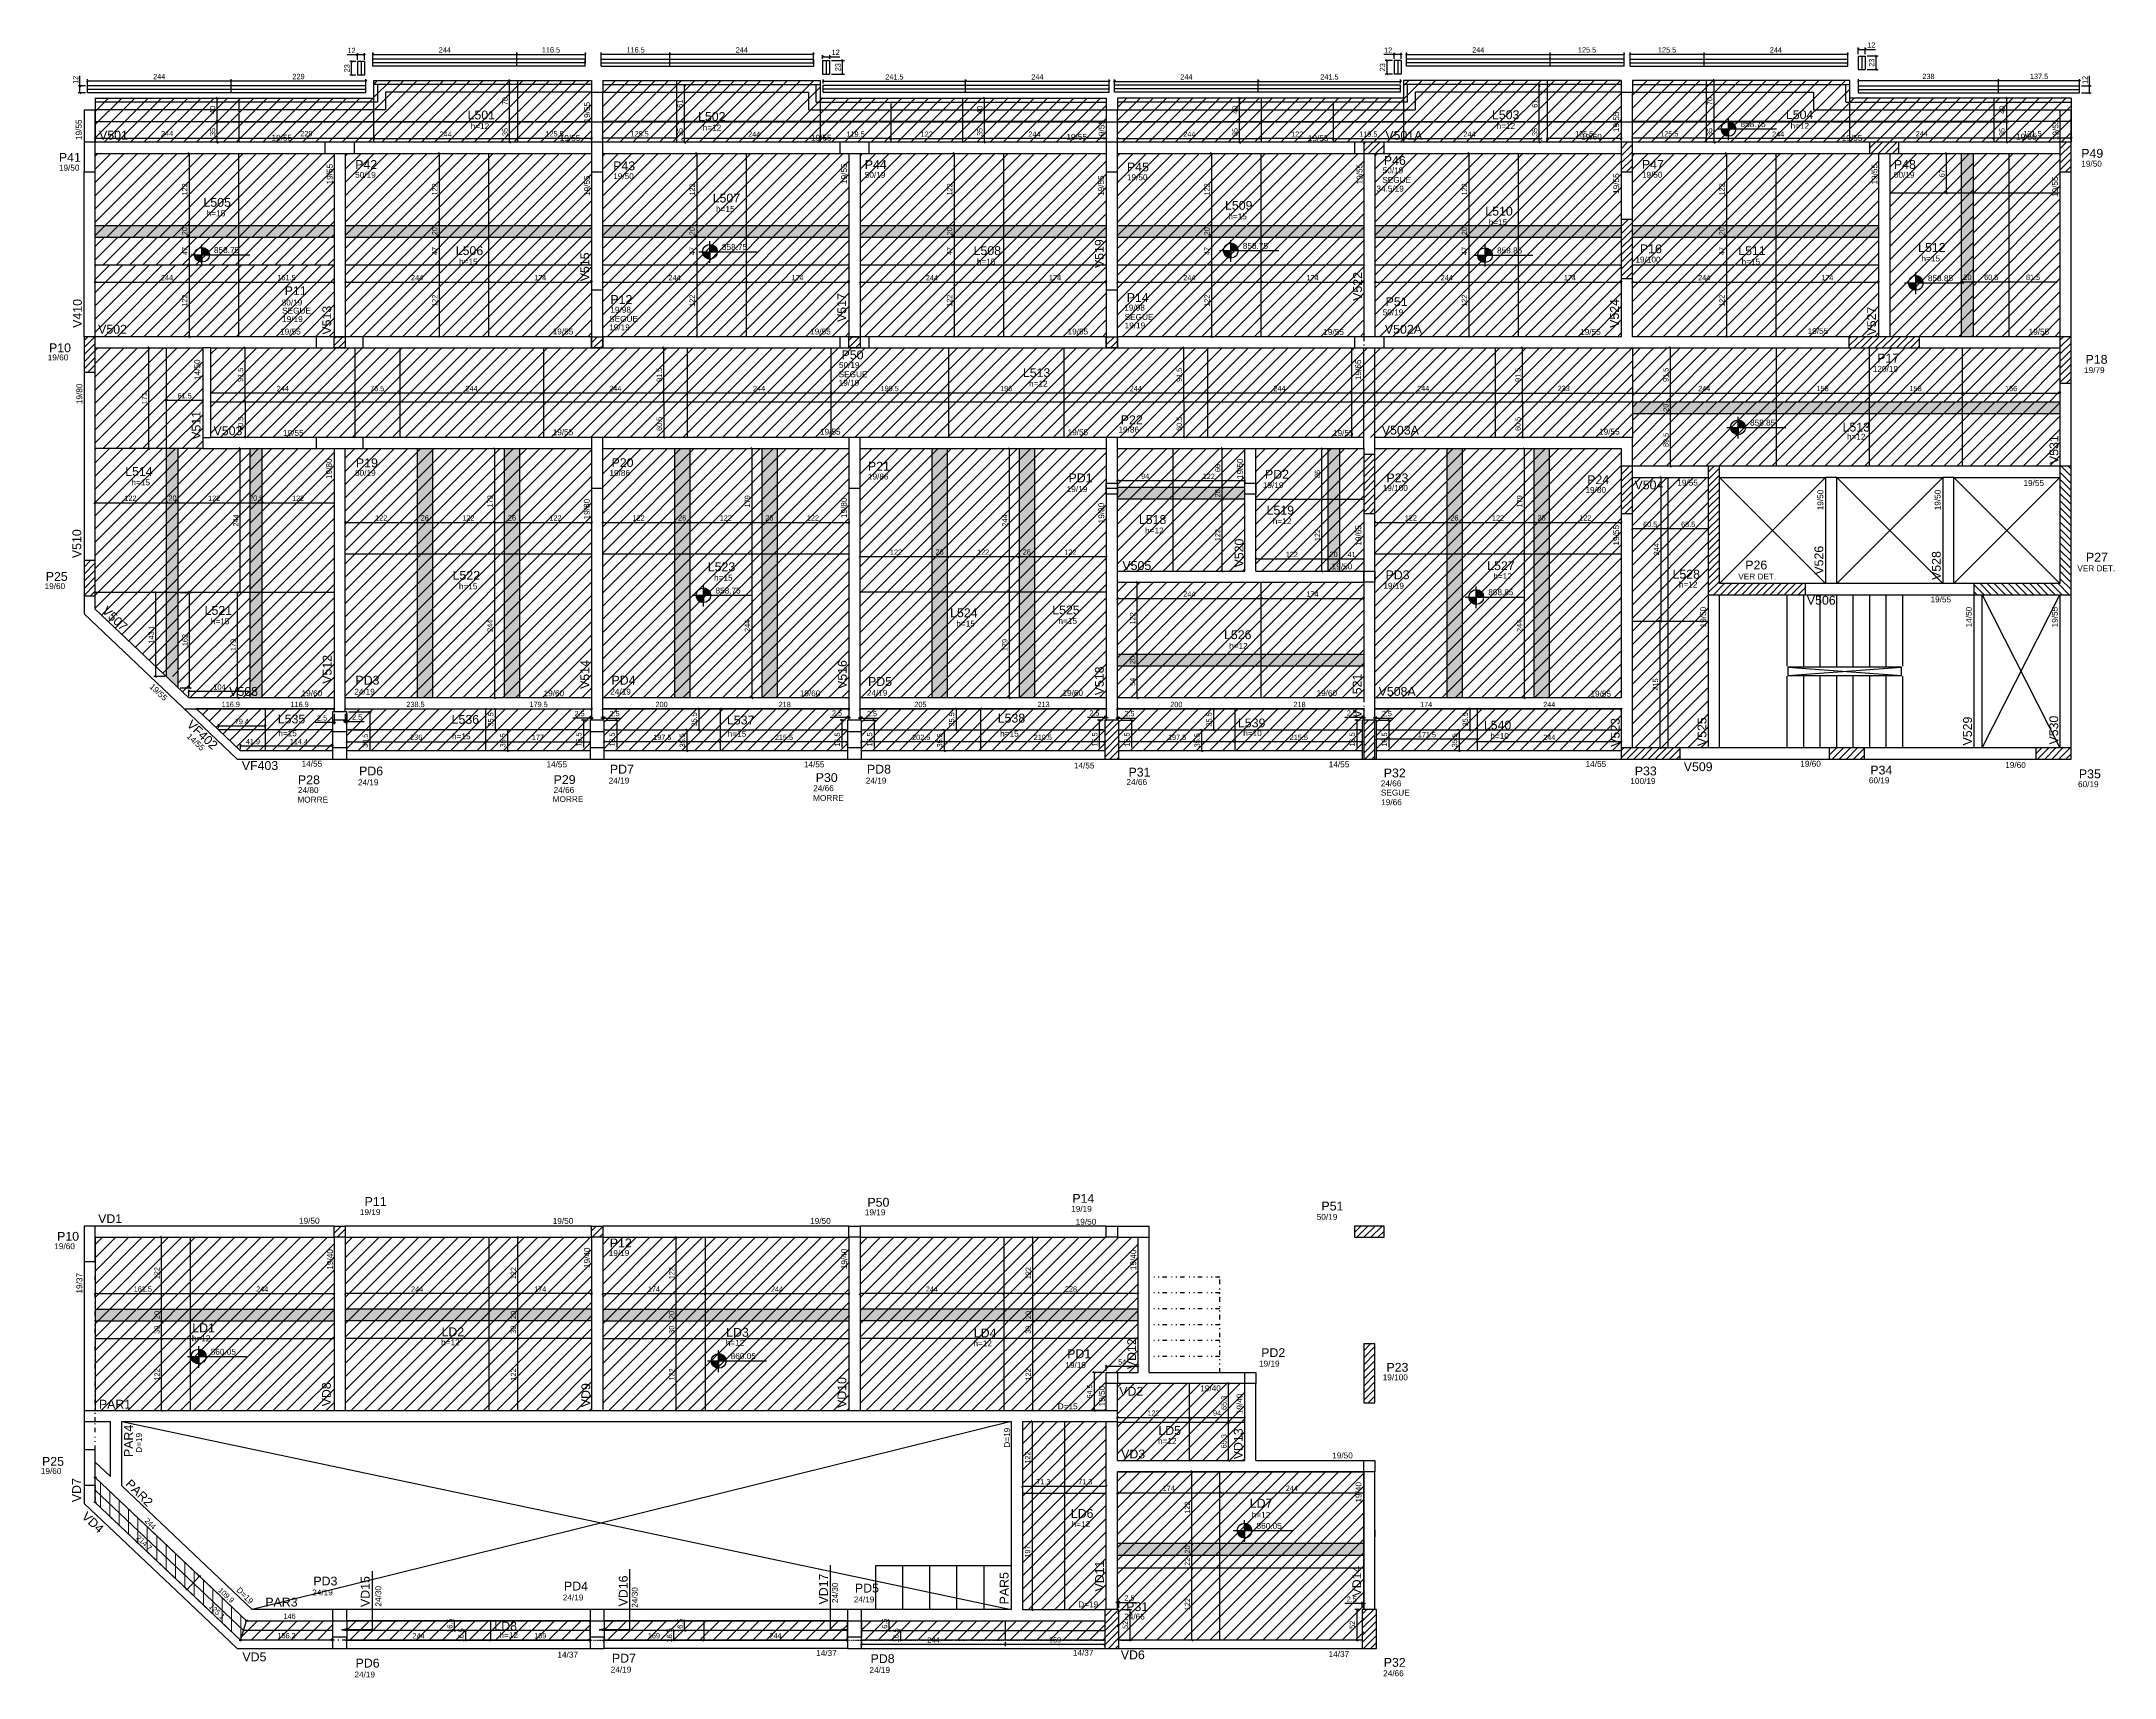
# Model space of a CAD drawing. Header units: millimetres. Extents: x 3536 to 7055, y 911 to 3688.
import ezdxf

# ---------------------------------------------------------------- set-up
doc = ezdxf.new("R2010")
doc.units = ezdxf.units.MM
doc.linetypes.add('ESTILO_TQS_0004', pattern=[2, 0.5, -0.4, 0.1, -0.4, 0.1, -0.5])
doc.linetypes.add('ESTILO_TQS_0005', pattern=[0.4, 0.3, -0.1])
for name, color, linetype in [('1', 1, 'Continuous'), ('3', 3, 'Continuous'), ('4', 4, 'Continuous'), ('7', 7, 'Continuous'), ('8', 8, 'Continuous'), ('9', 9, 'Continuous'), ('COTA', 241, 'Continuous'), ('Painéis', 200, 'Continuous'), ('SARR_2.2x7', 40, 'Continuous')]:
    doc.layers.add(name, color=color, linetype=linetype)
doc.layers.add('Hachura', color=251, linetype='Continuous', lineweight=9)
doc.layers.add('REAPROVEITAMENTO', color=251, linetype='Continuous', lineweight=9)
doc.styles.add('COTA TECNICA-50', font='techl___.ttf', dxfattribs={"height": 9})
doc.styles.get("Standard").update_dxf_attribs({"font": 'arial.ttf'})
doc.dimstyles.new('COTA PAINEL-50', dxfattribs={"dimtxt": 9, "dimasz": 3, "dimexe": 3, "dimexo": 3, "dimgap": 3, "dimtad": 1, "dimdec": 1, "dimzin": 12, "dimdsep": 46, "dimtxsty": 'COTA TECNICA-50', "dimblk1": 'OBLIQUE', "dimblk2": 'OBLIQUE', "dimsah": 1, "dimcen": 0.9, "dimclrd": 4, "dimclre": 4, "dimclrt": 240, "dimadec": 1, "dimazin": 3, "dimtfac": 1, "dimtdec": 1, "dimtmove": 0, "dimatfit": 3, "dimfxl": 1, "dimtolj": 1, "dimtzin": 12, "dimarcsym": 0})
pattern_1 = [(45, (667.697, 88.718), (-11.22532, 11.22532), [])]
pattern_2 = [(45, (-2850.029, 1761.824), (-11.22532, 11.22532), [])]

# ---------------------------------------------------------------- blocks, each defined once
blk = doc.blocks.new('_Oblique')
at = {"color": 0, "linetype": 'ByBlock', "lineweight": -2}
blk.add_line((-0.5, -0.5), (0.5, 0.5), dxfattribs=at)
blk = doc.blocks.new('*D195')
at = {"layer": 'COTA', "color": 4, "lineweight": -2, "transparency": 16777216}
for p, q in [((6297.2, 2859.5), (6297.2, 2863.6)), ((6365.7, 2860.6), (6297.2, 2860.6)), ((6365.7, 2858.5), (6365.7, 2857.6))]:
    blk.add_line(p, q, dxfattribs=at)
at = {"layer": 'Defpoints', "color": 0, "transparency": 16777216}
for p in [(6297.2, 2860.6), (6297.2, 2856.5), (6365.7, 2861.5)]:
    blk.add_point(p, dxfattribs=at)
at = {"layer": 'COTA', "color": 4, "lineweight": -2, "transparency": 16777216, "xscale": 3, "yscale": 3, "zscale": 3, "rotation": 180}
blk.add_blockref('_Oblique', (6297.2, 2860.6), dxfattribs=at)
at = {"layer": 'COTA', "color": 4, "lineweight": -2, "transparency": 16777216, "xscale": 3, "yscale": 3, "zscale": 3}
blk.add_blockref('_Oblique', (6365.7, 2860.6), dxfattribs=at)
at = {"layer": 'COTA', "color": 240, "transparency": 16777216, "insert": (6331.5, 2868.3), "char_height": 9, "attachment_point": 5, "style": 'COTA TECNICA-50'}
blk.add_mtext('\\A1;68.5', dxfattribs=at)
blk = doc.blocks.new('*D5')
at = {"layer": 'COTA', "color": 4, "lineweight": -2, "transparency": 16777216}
blk.add_line((6297.2, 2860.6), (6236.7, 2860.6), dxfattribs=at)
at = {"layer": 'Defpoints', "color": 0, "transparency": 16777216}
for p in [(6236.7, 2860.6), (6236.7, 2860.6), (6297.2, 2860.6)]:
    blk.add_point(p, dxfattribs=at)
at = {"layer": 'COTA', "color": 4, "lineweight": -2, "transparency": 16777216, "xscale": 3, "yscale": 3, "zscale": 3, "rotation": 180}
blk.add_blockref('_Oblique', (6236.7, 2860.6), dxfattribs=at)
at = {"layer": 'COTA', "color": 4, "lineweight": -2, "transparency": 16777216, "xscale": 3, "yscale": 3, "zscale": 3}
blk.add_blockref('_Oblique', (6297.2, 2860.6), dxfattribs=at)
at = {"layer": 'COTA', "color": 240, "transparency": 16777216, "insert": (6267, 2868.2), "char_height": 9, "attachment_point": 5, "style": 'COTA TECNICA-50'}
blk.add_mtext('\\A1;60.5', dxfattribs=at)
blk = doc.blocks.new('*D196')
at = {"layer": 'COTA', "color": 4, "lineweight": -2, "transparency": 16777216}
blk.add_line((6285.2, 2947.9), (6285.2, 2703.9), dxfattribs=at)
at = {"layer": 'Defpoints', "color": 0, "transparency": 16777216}
for p in [(6285.2, 2947.9), (6285.2, 2703.9), (6285.2, 2703.9)]:
    blk.add_point(p, dxfattribs=at)
at = {"layer": 'COTA', "color": 4, "lineweight": -2, "transparency": 16777216, "xscale": 3, "yscale": 3, "zscale": 3}
for p, rotation in [((6285.2, 2947.9), 90), ((6285.2, 2703.9), 270)]:
    blk.add_blockref('_Oblique', p, dxfattribs=dict(at, rotation=rotation))
at = {"layer": 'COTA', "color": 240, "transparency": 16777216, "insert": (6277.6, 2825.9), "char_height": 9, "attachment_point": 5, "rotation": 90, "style": 'COTA TECNICA-50'}
blk.add_mtext('\\A1;244', dxfattribs=at)
blk = doc.blocks.new('*D6')
at = {"layer": 'COTA', "color": 4, "lineweight": -2, "transparency": 16777216}
for p, q in [((6282.2, 2703.9), (6280.6, 2703.9)), ((6283.6, 2703.9), (6283.6, 2488.9))]:
    blk.add_line(p, q, dxfattribs=at)
at = {"layer": 'Defpoints', "color": 0, "transparency": 16777216}
for p in [(6285.2, 2703.9), (6283.6, 2488.9), (6283.6, 2488.9)]:
    blk.add_point(p, dxfattribs=at)
at = {"layer": 'COTA', "color": 4, "lineweight": -2, "transparency": 16777216, "xscale": 3, "yscale": 3, "zscale": 3}
for p, rotation in [((6283.6, 2703.9), 90), ((6283.6, 2488.9), 270)]:
    blk.add_blockref('_Oblique', p, dxfattribs=dict(at, rotation=rotation))
at = {"layer": 'COTA', "color": 240, "transparency": 16777216, "insert": (6276, 2596.4), "char_height": 9, "attachment_point": 5, "rotation": 90, "style": 'COTA TECNICA-50'}
blk.add_mtext('\\A1;215', dxfattribs=at)
blk = doc.blocks.new('*D7')
at = {"layer": 'COTA', "color": 4, "lineweight": -2, "transparency": 16777216}
blk.add_line((6050.1, 3076.4), (6050.1, 3167.9), dxfattribs=at)
at = {"layer": 'Defpoints', "color": 0, "transparency": 16777216}
for p in [(6050.1, 3167.9), (6050.1, 3167.9), (6050.1, 3076.4)]:
    blk.add_point(p, dxfattribs=at)
at = {"layer": 'COTA', "color": 4, "lineweight": -2, "transparency": 16777216, "xscale": 3, "yscale": 3, "zscale": 3}
for p, rotation in [((6050.1, 3167.9), 90), ((6050.1, 3076.4), 270)]:
    blk.add_blockref('_Oblique', p, dxfattribs=dict(at, rotation=rotation))
at = {"layer": 'COTA', "color": 240, "transparency": 16777216, "insert": (6042.4, 3122.2), "char_height": 9, "attachment_point": 5, "rotation": 90, "style": 'COTA TECNICA-50'}
blk.add_mtext('\\A1;91.5', dxfattribs=at)
blk = doc.blocks.new('*D8')
at = {"layer": 'COTA', "color": 4, "lineweight": -2, "transparency": 16777216}
blk.add_line((6003.7, 3091.3), (5759.7, 3091.3), dxfattribs=at)
at = {"layer": 'Defpoints', "color": 0, "transparency": 16777216}
for p in [(5759.7, 3091.3), (5759.7, 3091.3), (6003.7, 3091.3)]:
    blk.add_point(p, dxfattribs=at)
at = {"layer": 'COTA', "color": 4, "lineweight": -2, "transparency": 16777216, "xscale": 3, "yscale": 3, "zscale": 3, "rotation": 180}
blk.add_blockref('_Oblique', (5759.7, 3091.3), dxfattribs=at)
at = {"layer": 'COTA', "color": 4, "lineweight": -2, "transparency": 16777216, "xscale": 3, "yscale": 3, "zscale": 3}
blk.add_blockref('_Oblique', (6003.7, 3091.3), dxfattribs=at)
at = {"layer": 'COTA', "color": 240, "transparency": 16777216, "insert": (5881.7, 3098.9), "char_height": 9, "attachment_point": 5, "style": 'COTA TECNICA-50'}
blk.add_mtext('\\A1;244', dxfattribs=at)
blk = doc.blocks.new('*D9')
at = {"layer": 'COTA', "color": 4, "lineweight": -2, "transparency": 16777216}
blk.add_line((5759.7, 3091.3), (5515.7, 3091.3), dxfattribs=at)
at = {"layer": 'Defpoints', "color": 0, "transparency": 16777216}
for p in [(5515.7, 3091.3), (5515.7, 3091.3), (5759.7, 3091.3)]:
    blk.add_point(p, dxfattribs=at)
at = {"layer": 'COTA', "color": 4, "lineweight": -2, "transparency": 16777216, "xscale": 3, "yscale": 3, "zscale": 3, "rotation": 180}
blk.add_blockref('_Oblique', (5515.7, 3091.3), dxfattribs=at)
at = {"layer": 'COTA', "color": 4, "lineweight": -2, "transparency": 16777216, "xscale": 3, "yscale": 3, "zscale": 3}
blk.add_blockref('_Oblique', (5759.7, 3091.3), dxfattribs=at)
at = {"layer": 'COTA', "color": 240, "transparency": 16777216, "insert": (5637.7, 3098.9), "char_height": 9, "attachment_point": 5, "style": 'COTA TECNICA-50'}
blk.add_mtext('\\A1;244', dxfattribs=at)
blk = doc.blocks.new('*D10')
at = {"layer": 'COTA', "color": 4, "lineweight": -2, "transparency": 16777216}
blk.add_line((6003.7, 3091.3), (6236.7, 3091.3), dxfattribs=at)
at = {"layer": 'Defpoints', "color": 0, "transparency": 16777216}
for p in [(6003.7, 3091.3), (6236.7, 3091.3), (6236.7, 3091.3)]:
    blk.add_point(p, dxfattribs=at)
at = {"layer": 'COTA', "color": 4, "lineweight": -2, "transparency": 16777216, "xscale": 3, "yscale": 3, "zscale": 3, "rotation": 180}
blk.add_blockref('_Oblique', (6003.7, 3091.3), dxfattribs=at)
at = {"layer": 'COTA', "color": 4, "lineweight": -2, "transparency": 16777216, "xscale": 3, "yscale": 3, "zscale": 3}
blk.add_blockref('_Oblique', (6236.7, 3091.3), dxfattribs=at)
at = {"layer": 'COTA', "color": 240, "transparency": 16777216, "insert": (6120.2, 3099), "char_height": 9, "attachment_point": 5, "style": 'COTA TECNICA-50'}
blk.add_mtext('\\A1;233', dxfattribs=at)
blk = doc.blocks.new('*D11')
at = {"layer": 'COTA', "color": 4, "lineweight": -2, "transparency": 16777216}
blk.add_line((6050.1, 3076.4), (6050.1, 3015.9), dxfattribs=at)
at = {"layer": 'Defpoints', "color": 0, "transparency": 16777216}
for p in [(6050.1, 3076.4), (6050.1, 3015.9), (6050.1, 3015.9)]:
    blk.add_point(p, dxfattribs=at)
at = {"layer": 'COTA', "color": 4, "lineweight": -2, "transparency": 16777216, "xscale": 3, "yscale": 3, "zscale": 3}
for p, rotation in [((6050.1, 3076.4), 90), ((6050.1, 3015.9), 270)]:
    blk.add_blockref('_Oblique', p, dxfattribs=dict(at, rotation=rotation))
at = {"layer": 'COTA', "color": 240, "transparency": 16777216, "insert": (6042.5, 3039), "char_height": 9, "attachment_point": 5, "rotation": 90, "style": 'COTA TECNICA-50'}
blk.add_mtext('\\A1;60.5', dxfattribs=at)
blk = doc.blocks.new('*D12')
at = {"layer": 'COTA', "color": 4, "lineweight": -2, "transparency": 16777216}
blk.add_line((5515.7, 3091.3), (5271.7, 3091.3), dxfattribs=at)
at = {"layer": 'Defpoints', "color": 0, "transparency": 16777216}
for p in [(5271.7, 3091.3), (5271.7, 3091.3), (5515.7, 3091.3)]:
    blk.add_point(p, dxfattribs=at)
at = {"layer": 'COTA', "color": 4, "lineweight": -2, "transparency": 16777216, "xscale": 3, "yscale": 3, "zscale": 3, "rotation": 180}
blk.add_blockref('_Oblique', (5271.7, 3091.3), dxfattribs=at)
at = {"layer": 'COTA', "color": 4, "lineweight": -2, "transparency": 16777216, "xscale": 3, "yscale": 3, "zscale": 3}
blk.add_blockref('_Oblique', (5515.7, 3091.3), dxfattribs=at)
at = {"layer": 'COTA', "color": 240, "transparency": 16777216, "insert": (5393.7, 3098.9), "char_height": 9, "attachment_point": 5, "style": 'COTA TECNICA-50'}
blk.add_mtext('\\A1;244', dxfattribs=at)
blk = doc.blocks.new('*D13')
at = {"layer": 'COTA', "color": 4, "lineweight": -2, "transparency": 16777216}
blk.add_line((5271.7, 3091.3), (5075.7, 3091.3), dxfattribs=at)
at = {"layer": 'Defpoints', "color": 0, "transparency": 16777216}
for p in [(5075.7, 3091.3), (5075.7, 3091.3), (5271.7, 3091.3)]:
    blk.add_point(p, dxfattribs=at)
at = {"layer": 'COTA', "color": 4, "lineweight": -2, "transparency": 16777216, "xscale": 3, "yscale": 3, "zscale": 3, "rotation": 180}
blk.add_blockref('_Oblique', (5075.7, 3091.3), dxfattribs=at)
at = {"layer": 'COTA', "color": 4, "lineweight": -2, "transparency": 16777216, "xscale": 3, "yscale": 3, "zscale": 3}
blk.add_blockref('_Oblique', (5271.7, 3091.3), dxfattribs=at)
at = {"layer": 'COTA', "color": 240, "transparency": 16777216, "insert": (5173.7, 3098.9), "char_height": 9, "attachment_point": 5, "style": 'COTA TECNICA-50'}
blk.add_mtext('\\A1;196', dxfattribs=at)
blk = doc.blocks.new('*D197')
at = {"color": 4, "lineweight": -2, "transparency": 16777216}
for p, q in [((4876.2, 3093.7), (4876.2, 3094.3)), ((5075.7, 3091.3), (4876.2, 3091.3))]:
    blk.add_line(p, q, dxfattribs=at)
at = {"layer": 'Defpoints', "color": 0, "transparency": 16777216}
for p in [(4876.2, 3091.3), (4876.2, 3090.7), (5075.7, 3091.3)]:
    blk.add_point(p, dxfattribs=at)
at = {"color": 4, "lineweight": -2, "transparency": 16777216, "xscale": 3, "yscale": 3, "zscale": 3, "rotation": 180}
blk.add_blockref('_Oblique', (4876.2, 3091.3), dxfattribs=at)
at = {"color": 4, "lineweight": -2, "transparency": 16777216, "xscale": 3, "yscale": 3, "zscale": 3}
blk.add_blockref('_Oblique', (5075.7, 3091.3), dxfattribs=at)
at = {"color": 240, "transparency": 16777216, "insert": (4976, 3098.9), "char_height": 9, "attachment_point": 5, "style": 'COTA TECNICA-50'}
blk.add_mtext('\\A1;199.5', dxfattribs=at)
blk = doc.blocks.new('*D198')
at = {"color": 4, "lineweight": -2, "transparency": 16777216}
blk.add_line((4876.2, 3091.3), (4632.2, 3091.3), dxfattribs=at)
at = {"layer": 'Defpoints', "color": 0, "transparency": 16777216}
for p in [(4632.2, 3091.3), (4632.2, 3091.3), (4876.2, 3091.3)]:
    blk.add_point(p, dxfattribs=at)
at = {"color": 4, "lineweight": -2, "transparency": 16777216, "xscale": 3, "yscale": 3, "zscale": 3, "rotation": 180}
blk.add_blockref('_Oblique', (4632.2, 3091.3), dxfattribs=at)
at = {"color": 4, "lineweight": -2, "transparency": 16777216, "xscale": 3, "yscale": 3, "zscale": 3}
blk.add_blockref('_Oblique', (4876.2, 3091.3), dxfattribs=at)
at = {"color": 240, "transparency": 16777216, "insert": (4754.2, 3098.9), "char_height": 9, "attachment_point": 5, "style": 'COTA TECNICA-50'}
blk.add_mtext('\\A1;244', dxfattribs=at)
blk = doc.blocks.new('*D14')
at = {"color": 4, "lineweight": -2, "transparency": 16777216}
blk.add_line((4632.2, 3091.3), (4388.2, 3091.3), dxfattribs=at)
at = {"layer": 'Defpoints', "color": 0, "transparency": 16777216}
for p in [(4388.2, 3091.3), (4388.2, 3091.3), (4632.2, 3091.3)]:
    blk.add_point(p, dxfattribs=at)
at = {"color": 4, "lineweight": -2, "transparency": 16777216, "xscale": 3, "yscale": 3, "zscale": 3, "rotation": 180}
blk.add_blockref('_Oblique', (4388.2, 3091.3), dxfattribs=at)
at = {"color": 4, "lineweight": -2, "transparency": 16777216, "xscale": 3, "yscale": 3, "zscale": 3}
blk.add_blockref('_Oblique', (4632.2, 3091.3), dxfattribs=at)
at = {"color": 240, "transparency": 16777216, "insert": (4510.2, 3098.9), "char_height": 9, "attachment_point": 5, "style": 'COTA TECNICA-50'}
blk.add_mtext('\\A1;244', dxfattribs=at)
blk = doc.blocks.new('*D15')
at = {"color": 4, "lineweight": -2, "transparency": 16777216}
blk.add_line((4388.2, 3091.3), (4144.2, 3091.3), dxfattribs=at)
at = {"layer": 'Defpoints', "color": 0, "transparency": 16777216}
for p in [(4144.2, 3091.3), (4144.2, 3091.3), (4388.2, 3091.3)]:
    blk.add_point(p, dxfattribs=at)
at = {"color": 4, "lineweight": -2, "transparency": 16777216, "xscale": 3, "yscale": 3, "zscale": 3, "rotation": 180}
blk.add_blockref('_Oblique', (4144.2, 3091.3), dxfattribs=at)
at = {"color": 4, "lineweight": -2, "transparency": 16777216, "xscale": 3, "yscale": 3, "zscale": 3}
blk.add_blockref('_Oblique', (4388.2, 3091.3), dxfattribs=at)
at = {"color": 240, "transparency": 16777216, "insert": (4266.2, 3098.9), "char_height": 9, "attachment_point": 5, "style": 'COTA TECNICA-50'}
blk.add_mtext('\\A1;244', dxfattribs=at)
blk = doc.blocks.new('*D199')
at = {"color": 4, "lineweight": -2, "transparency": 16777216}
for p, q in [((4144.2, 3091.3), (4067.7, 3091.3)), ((4067.7, 3088.9), (4067.7, 3088.3))]:
    blk.add_line(p, q, dxfattribs=at)
at = {"layer": 'Defpoints', "color": 0, "transparency": 16777216}
for p in [(4067.7, 3091.9), (4067.7, 3091.3), (4144.2, 3091.3)]:
    blk.add_point(p, dxfattribs=at)
at = {"color": 4, "lineweight": -2, "transparency": 16777216, "xscale": 3, "yscale": 3, "zscale": 3, "rotation": 180}
blk.add_blockref('_Oblique', (4067.7, 3091.3), dxfattribs=at)
at = {"color": 4, "lineweight": -2, "transparency": 16777216, "xscale": 3, "yscale": 3, "zscale": 3}
blk.add_blockref('_Oblique', (4144.2, 3091.3), dxfattribs=at)
at = {"color": 240, "transparency": 16777216, "insert": (4106, 3098.9), "char_height": 9, "attachment_point": 5, "style": 'COTA TECNICA-50'}
blk.add_mtext('\\A1;76.5', dxfattribs=at)
blk = doc.blocks.new('*D16')
at = {"layer": 'COTA', "color": 4, "lineweight": -2, "transparency": 16777216}
blk.add_line((5475.2, 3076.4), (5475.2, 3167.9), dxfattribs=at)
at = {"layer": 'Defpoints', "color": 0, "transparency": 16777216}
for p in [(5475.2, 3167.9), (5475.2, 3167.9), (5475.2, 3076.4)]:
    blk.add_point(p, dxfattribs=at)
at = {"layer": 'COTA', "color": 4, "lineweight": -2, "transparency": 16777216, "xscale": 3, "yscale": 3, "zscale": 3}
for p, rotation in [((5475.2, 3167.9), 90), ((5475.2, 3076.4), 270)]:
    blk.add_blockref('_Oblique', p, dxfattribs=dict(at, rotation=rotation))
at = {"layer": 'COTA', "color": 240, "transparency": 16777216, "insert": (5467.5, 3122.2), "char_height": 9, "attachment_point": 5, "rotation": 90, "style": 'COTA TECNICA-50'}
blk.add_mtext('\\A1;91.5', dxfattribs=at)
blk = doc.blocks.new('*D17')
at = {"layer": 'COTA', "color": 4, "lineweight": -2, "transparency": 16777216}
blk.add_line((5475.2, 3076.4), (5475.2, 3015.9), dxfattribs=at)
at = {"layer": 'Defpoints', "color": 0, "transparency": 16777216}
for p in [(5475.2, 3076.4), (5475.2, 3015.9), (5475.2, 3015.9)]:
    blk.add_point(p, dxfattribs=at)
at = {"layer": 'COTA', "color": 4, "lineweight": -2, "transparency": 16777216, "xscale": 3, "yscale": 3, "zscale": 3}
for p, rotation in [((5475.2, 3076.4), 90), ((5475.2, 3015.9), 270)]:
    blk.add_blockref('_Oblique', p, dxfattribs=dict(at, rotation=rotation))
at = {"layer": 'COTA', "color": 240, "transparency": 16777216, "insert": (5467.6, 3039), "char_height": 9, "attachment_point": 5, "rotation": 90, "style": 'COTA TECNICA-50'}
blk.add_mtext('\\A1;60.5', dxfattribs=at)
blk = doc.blocks.new('*D18')
at = {"layer": 'COTA', "color": 4, "lineweight": -2, "transparency": 16777216}
blk.add_line((4592.4, 3076.4), (4592.4, 3167.9), dxfattribs=at)
at = {"layer": 'Defpoints', "color": 0, "transparency": 16777216}
for p in [(4592.4, 3167.9), (4592.4, 3167.9), (4592.4, 3076.4)]:
    blk.add_point(p, dxfattribs=at)
at = {"layer": 'COTA', "color": 4, "lineweight": -2, "transparency": 16777216, "xscale": 3, "yscale": 3, "zscale": 3}
for p, rotation in [((4592.4, 3167.9), 90), ((4592.4, 3076.4), 270)]:
    blk.add_blockref('_Oblique', p, dxfattribs=dict(at, rotation=rotation))
at = {"layer": 'COTA', "color": 240, "transparency": 16777216, "insert": (4584.8, 3122.2), "char_height": 9, "attachment_point": 5, "rotation": 90, "style": 'COTA TECNICA-50'}
blk.add_mtext('\\A1;91.5', dxfattribs=at)
blk = doc.blocks.new('*D19')
at = {"layer": 'COTA', "color": 4, "lineweight": -2, "transparency": 16777216}
blk.add_line((4592.4, 3076.4), (4592.4, 3015.9), dxfattribs=at)
at = {"layer": 'Defpoints', "color": 0, "transparency": 16777216}
for p in [(4592.4, 3076.4), (4592.4, 3015.9), (4592.4, 3015.9)]:
    blk.add_point(p, dxfattribs=at)
at = {"layer": 'COTA', "color": 4, "lineweight": -2, "transparency": 16777216, "xscale": 3, "yscale": 3, "zscale": 3}
for p, rotation in [((4592.4, 3076.4), 90), ((4592.4, 3015.9), 270)]:
    blk.add_blockref('_Oblique', p, dxfattribs=dict(at, rotation=rotation))
at = {"layer": 'COTA', "color": 240, "transparency": 16777216, "insert": (4584.8, 3039), "char_height": 9, "attachment_point": 5, "rotation": 90, "style": 'COTA TECNICA-50'}
blk.add_mtext('\\A1;60.5', dxfattribs=at)
blk = doc.blocks.new('*D20')
at = {"color": 4, "lineweight": -2, "transparency": 16777216}
for p, q in [((3823.7, 3091.6), (3823.7, 3094.3)), ((4067.7, 3091.3), (3823.7, 3091.3)), ((4067.7, 3091.6), (4067.7, 3094.3))]:
    blk.add_line(p, q, dxfattribs=at)
at = {"layer": 'Defpoints', "color": 0, "transparency": 16777216}
for p in [(3823.7, 3091.3), (3823.7, 3088.6), (4067.7, 3088.6)]:
    blk.add_point(p, dxfattribs=at)
at = {"color": 4, "lineweight": -2, "transparency": 16777216, "xscale": 3, "yscale": 3, "zscale": 3, "rotation": 180}
blk.add_blockref('_Oblique', (3823.7, 3091.3), dxfattribs=at)
at = {"color": 4, "lineweight": -2, "transparency": 16777216, "xscale": 3, "yscale": 3, "zscale": 3}
blk.add_blockref('_Oblique', (4067.7, 3091.3), dxfattribs=at)
at = {"color": 240, "transparency": 16777216, "insert": (3945.7, 3098.9), "char_height": 9, "attachment_point": 5, "style": 'COTA TECNICA-50'}
blk.add_mtext('\\A1;244', dxfattribs=at)
blk = doc.blocks.new('*D21')
at = {"layer": 'COTA', "color": 4, "lineweight": -2, "transparency": 16777216}
blk.add_line((3881.7, 3076.4), (3881.7, 3167.9), dxfattribs=at)
at = {"layer": 'Defpoints', "color": 0, "transparency": 16777216}
for p in [(3881.7, 3167.9), (3881.7, 3167.9), (3881.7, 3076.4)]:
    blk.add_point(p, dxfattribs=at)
at = {"layer": 'COTA', "color": 4, "lineweight": -2, "transparency": 16777216, "xscale": 3, "yscale": 3, "zscale": 3}
for p, rotation in [((3881.7, 3167.9), 90), ((3881.7, 3076.4), 270)]:
    blk.add_blockref('_Oblique', p, dxfattribs=dict(at, rotation=rotation))
at = {"layer": 'COTA', "color": 240, "transparency": 16777216, "insert": (3874, 3122.2), "char_height": 9, "attachment_point": 5, "rotation": 90, "style": 'COTA TECNICA-50'}
blk.add_mtext('\\A1;91.5', dxfattribs=at)
blk = doc.blocks.new('*D22')
at = {"layer": 'COTA', "color": 4, "lineweight": -2, "transparency": 16777216}
blk.add_line((3881.7, 3076.4), (3881.7, 3015.9), dxfattribs=at)
at = {"layer": 'Defpoints', "color": 0, "transparency": 16777216}
for p in [(3881.7, 3076.4), (3881.7, 3015.9), (3881.7, 3015.9)]:
    blk.add_point(p, dxfattribs=at)
at = {"layer": 'COTA', "color": 4, "lineweight": -2, "transparency": 16777216, "xscale": 3, "yscale": 3, "zscale": 3}
for p, rotation in [((3881.7, 3076.4), 90), ((3881.7, 3015.9), 270)]:
    blk.add_blockref('_Oblique', p, dxfattribs=dict(at, rotation=rotation))
at = {"layer": 'COTA', "color": 240, "transparency": 16777216, "insert": (3874.1, 3039), "char_height": 9, "attachment_point": 5, "rotation": 90, "style": 'COTA TECNICA-50'}
blk.add_mtext('\\A1;60.5', dxfattribs=at)
blk = doc.blocks.new('*D200')
at = {"layer": 'COTA', "color": 4, "lineweight": -2, "transparency": 16777216}
for p, q in [((6301.3, 2966.9), (6301.3, 3056.4)), ((6304.2, 3056.4), (6304.3, 3056.4)), ((6304.2, 2966.9), (6304.3, 2966.9))]:
    blk.add_line(p, q, dxfattribs=at)
at = {"layer": 'Defpoints', "color": 0, "transparency": 16777216}
for p in [(6301.2, 3056.4), (6301.3, 3056.4), (6301.2, 2966.9)]:
    blk.add_point(p, dxfattribs=at)
at = {"layer": 'COTA', "color": 4, "lineweight": -2, "transparency": 16777216, "xscale": 3, "yscale": 3, "zscale": 3}
for p, rotation in [((6301.3, 3056.4), 90), ((6301.3, 2966.9), 270)]:
    blk.add_blockref('_Oblique', p, dxfattribs=dict(at, rotation=rotation))
at = {"layer": 'COTA', "color": 240, "transparency": 16777216, "insert": (6293.7, 3011.7), "char_height": 9, "attachment_point": 5, "rotation": 90, "style": 'COTA TECNICA-50'}
blk.add_mtext('\\A1;89.5', dxfattribs=at)
blk = doc.blocks.new('*D201')
at = {"layer": 'COTA', "color": 4, "lineweight": -2, "transparency": 16777216}
blk.add_line((6301.3, 3056.4), (6301.3, 3076.4), dxfattribs=at)
at = {"layer": 'Defpoints', "color": 0, "transparency": 16777216}
for p in [(6301.3, 3076.4), (6301.3, 3076.4), (6301.3, 3056.4)]:
    blk.add_point(p, dxfattribs=at)
at = {"layer": 'COTA', "color": 4, "lineweight": -2, "transparency": 16777216, "xscale": 3, "yscale": 3, "zscale": 3}
for p, rotation in [((6301.3, 3076.4), 90), ((6301.3, 3056.4), 270)]:
    blk.add_blockref('_Oblique', p, dxfattribs=dict(at, rotation=rotation))
at = {"layer": 'COTA', "color": 240, "transparency": 16777216, "insert": (6293.7, 3066.4), "char_height": 9, "attachment_point": 5, "rotation": 90, "style": 'COTA TECNICA-50'}
blk.add_mtext('\\A1;20', dxfattribs=at)
blk = doc.blocks.new('*D23')
at = {"layer": 'COTA', "color": 4, "lineweight": -2, "transparency": 16777216}
blk.add_line((6301.3, 3076.4), (6301.3, 3167.9), dxfattribs=at)
at = {"layer": 'Defpoints', "color": 0, "transparency": 16777216}
for p in [(6301.3, 3167.9), (6301.3, 3167.9), (6301.3, 3076.4)]:
    blk.add_point(p, dxfattribs=at)
at = {"layer": 'COTA', "color": 4, "lineweight": -2, "transparency": 16777216, "xscale": 3, "yscale": 3, "zscale": 3}
for p, rotation in [((6301.3, 3167.9), 90), ((6301.3, 3076.4), 270)]:
    blk.add_blockref('_Oblique', p, dxfattribs=dict(at, rotation=rotation))
at = {"layer": 'COTA', "color": 240, "transparency": 16777216, "insert": (6293.7, 3122.2), "char_height": 9, "attachment_point": 5, "rotation": 90, "style": 'COTA TECNICA-50'}
blk.add_mtext('\\A1;91.5', dxfattribs=at)
blk = doc.blocks.new('*D202')
at = {"layer": 'COTA', "color": 4, "lineweight": -2, "transparency": 16777216}
blk.add_line((6236.7, 3091.3), (6480.7, 3091.3), dxfattribs=at)
at = {"layer": 'Defpoints', "color": 0, "transparency": 16777216}
for p in [(6236.7, 3091.3), (6480.7, 3091.3), (6480.7, 3091.3)]:
    blk.add_point(p, dxfattribs=at)
at = {"layer": 'COTA', "color": 4, "lineweight": -2, "transparency": 16777216, "xscale": 3, "yscale": 3, "zscale": 3, "rotation": 180}
blk.add_blockref('_Oblique', (6236.7, 3091.3), dxfattribs=at)
at = {"layer": 'COTA', "color": 4, "lineweight": -2, "transparency": 16777216, "xscale": 3, "yscale": 3, "zscale": 3}
blk.add_blockref('_Oblique', (6480.7, 3091.3), dxfattribs=at)
at = {"layer": 'COTA', "color": 240, "transparency": 16777216, "insert": (6358.7, 3098.9), "char_height": 9, "attachment_point": 5, "style": 'COTA TECNICA-50'}
blk.add_mtext('\\A1;244', dxfattribs=at)
blk = doc.blocks.new('*D203')
at = {"layer": 'COTA', "color": 4, "lineweight": -2, "transparency": 16777216}
blk.add_line((6480.7, 3091.3), (6638.7, 3091.3), dxfattribs=at)
at = {"layer": 'Defpoints', "color": 0, "transparency": 16777216}
for p in [(6480.7, 3091.3), (6638.7, 3091.3), (6638.7, 3091.3)]:
    blk.add_point(p, dxfattribs=at)
at = {"layer": 'COTA', "color": 4, "lineweight": -2, "transparency": 16777216, "xscale": 3, "yscale": 3, "zscale": 3, "rotation": 180}
blk.add_blockref('_Oblique', (6480.7, 3091.3), dxfattribs=at)
at = {"layer": 'COTA', "color": 4, "lineweight": -2, "transparency": 16777216, "xscale": 3, "yscale": 3, "zscale": 3}
blk.add_blockref('_Oblique', (6638.7, 3091.3), dxfattribs=at)
at = {"layer": 'COTA', "color": 240, "transparency": 16777216, "insert": (6559.7, 3098.9), "char_height": 9, "attachment_point": 5, "style": 'COTA TECNICA-50'}
blk.add_mtext('\\A1;158', dxfattribs=at)
blk = doc.blocks.new('*D204')
at = {"layer": 'COTA', "color": 4, "lineweight": -2, "transparency": 16777216}
blk.add_line((6638.7, 3091.3), (6796.7, 3091.3), dxfattribs=at)
at = {"layer": 'Defpoints', "color": 0, "transparency": 16777216}
for p in [(6638.7, 3091.3), (6796.7, 3091.3), (6796.7, 3091.3)]:
    blk.add_point(p, dxfattribs=at)
at = {"layer": 'COTA', "color": 4, "lineweight": -2, "transparency": 16777216, "xscale": 3, "yscale": 3, "zscale": 3, "rotation": 180}
blk.add_blockref('_Oblique', (6638.7, 3091.3), dxfattribs=at)
at = {"layer": 'COTA', "color": 4, "lineweight": -2, "transparency": 16777216, "xscale": 3, "yscale": 3, "zscale": 3}
blk.add_blockref('_Oblique', (6796.7, 3091.3), dxfattribs=at)
at = {"layer": 'COTA', "color": 240, "transparency": 16777216, "insert": (6717.7, 3098.9), "char_height": 9, "attachment_point": 5, "style": 'COTA TECNICA-50'}
blk.add_mtext('\\A1;158', dxfattribs=at)
blk = doc.blocks.new('*D205')
at = {"layer": 'COTA', "color": 4, "lineweight": -2, "transparency": 16777216}
blk.add_line((6796.7, 3091.3), (6962.7, 3091.3), dxfattribs=at)
at = {"layer": 'Defpoints', "color": 0, "transparency": 16777216}
for p in [(6796.7, 3091.3), (6962.7, 3091.3), (6962.7, 3091.3)]:
    blk.add_point(p, dxfattribs=at)
at = {"layer": 'COTA', "color": 4, "lineweight": -2, "transparency": 16777216, "xscale": 3, "yscale": 3, "zscale": 3, "rotation": 180}
blk.add_blockref('_Oblique', (6796.7, 3091.3), dxfattribs=at)
at = {"layer": 'COTA', "color": 4, "lineweight": -2, "transparency": 16777216, "xscale": 3, "yscale": 3, "zscale": 3}
blk.add_blockref('_Oblique', (6962.7, 3091.3), dxfattribs=at)
at = {"layer": 'COTA', "color": 240, "transparency": 16777216, "insert": (6879.7, 3098.9), "char_height": 9, "attachment_point": 5, "style": 'COTA TECNICA-50'}
blk.add_mtext('\\A1;166', dxfattribs=at)
blk = doc.blocks.new('*D96')
at = {"layer": 'COTA', "color": 4, "lineweight": -2, "transparency": 16777216}
for p, q in [((3745.2, 2752.9), (3727, 2752.9)), ((3730, 2609.9), (3730, 2752.9)), ((3745.2, 2609.9), (3727, 2609.9))]:
    blk.add_line(p, q, dxfattribs=at)
at = {"layer": 'Defpoints', "color": 0, "transparency": 16777216}
for p in [(3730, 2752.9), (3748.2, 2752.9), (3748.2, 2609.9)]:
    blk.add_point(p, dxfattribs=at)
at = {"layer": 'COTA', "color": 4, "lineweight": -2, "transparency": 16777216, "xscale": 3, "yscale": 3, "zscale": 3}
for p, rotation in [((3730, 2752.9), 90), ((3730, 2609.9), 270)]:
    blk.add_blockref('_Oblique', p, dxfattribs=dict(at, rotation=rotation))
at = {"layer": 'COTA', "color": 240, "transparency": 16777216, "insert": (3722.3, 2681.4), "char_height": 9, "attachment_point": 5, "rotation": 90, "style": 'COTA TECNICA-50'}
blk.add_mtext('\\A1;143.1', dxfattribs=at)
blk = doc.blocks.new('*D97')
at = {"layer": 'COTA', "color": 4, "lineweight": -2, "transparency": 16777216}
blk.add_line((3626.2, 2905.1), (3748.2, 2905.1), dxfattribs=at)
at = {"layer": 'Defpoints', "color": 0, "transparency": 16777216}
for p in [(3626.2, 2905.1), (3748.2, 2905.1), (3748.2, 2905.1)]:
    blk.add_point(p, dxfattribs=at)
at = {"layer": 'COTA', "color": 4, "lineweight": -2, "transparency": 16777216, "xscale": 3, "yscale": 3, "zscale": 3, "rotation": 180}
blk.add_blockref('_Oblique', (3626.2, 2905.1), dxfattribs=at)
at = {"layer": 'COTA', "color": 4, "lineweight": -2, "transparency": 16777216, "xscale": 3, "yscale": 3, "zscale": 3}
blk.add_blockref('_Oblique', (3748.2, 2905.1), dxfattribs=at)
at = {"layer": 'COTA', "color": 240, "transparency": 16777216, "insert": (3687.2, 2912.6), "char_height": 9, "attachment_point": 5, "style": 'COTA TECNICA-50'}
blk.add_mtext('\\A1;122', dxfattribs=at)
blk = doc.blocks.new('*D98')
at = {"layer": 'COTA', "color": 4, "lineweight": -2, "transparency": 16777216}
blk.add_line((3748.2, 2905.1), (3768.2, 2905.1), dxfattribs=at)
at = {"layer": 'Defpoints', "color": 0, "transparency": 16777216}
for p in [(3748.2, 2905.1), (3768.2, 2905.1), (3768.2, 2905.1)]:
    blk.add_point(p, dxfattribs=at)
at = {"layer": 'COTA', "color": 4, "lineweight": -2, "transparency": 16777216, "xscale": 3, "yscale": 3, "zscale": 3, "rotation": 180}
blk.add_blockref('_Oblique', (3748.2, 2905.1), dxfattribs=at)
at = {"layer": 'COTA', "color": 4, "lineweight": -2, "transparency": 16777216, "xscale": 3, "yscale": 3, "zscale": 3}
blk.add_blockref('_Oblique', (3768.2, 2905.1), dxfattribs=at)
at = {"layer": 'COTA', "color": 240, "transparency": 16777216, "insert": (3758.5, 2912.7), "char_height": 9, "attachment_point": 5, "style": 'COTA TECNICA-50'}
blk.add_mtext('\\A1;20', dxfattribs=at)
blk = doc.blocks.new('*D99')
at = {"layer": 'COTA', "color": 4, "lineweight": -2, "transparency": 16777216}
blk.add_line((3768.2, 2905.1), (3890.2, 2905.1), dxfattribs=at)
at = {"layer": 'Defpoints', "color": 0, "transparency": 16777216}
for p in [(3768.2, 2905.1), (3890.2, 2905.1), (3890.2, 2905.1)]:
    blk.add_point(p, dxfattribs=at)
at = {"layer": 'COTA', "color": 4, "lineweight": -2, "transparency": 16777216, "xscale": 3, "yscale": 3, "zscale": 3, "rotation": 180}
blk.add_blockref('_Oblique', (3768.2, 2905.1), dxfattribs=at)
at = {"layer": 'COTA', "color": 4, "lineweight": -2, "transparency": 16777216, "xscale": 3, "yscale": 3, "zscale": 3}
blk.add_blockref('_Oblique', (3890.2, 2905.1), dxfattribs=at)
at = {"layer": 'COTA', "color": 240, "transparency": 16777216, "insert": (3829.2, 2912.6), "char_height": 9, "attachment_point": 5, "style": 'COTA TECNICA-50'}
blk.add_mtext('\\A1;122', dxfattribs=at)
blk = doc.blocks.new('*D100')
at = {"layer": 'COTA', "color": 4, "lineweight": -2, "transparency": 16777216}
blk.add_line((3890.2, 2905.1), (3910.7, 2905.1), dxfattribs=at)
at = {"layer": 'Defpoints', "color": 0, "transparency": 16777216}
for p in [(3890.2, 2905.1), (3910.7, 2905.1), (3910.7, 2905.1)]:
    blk.add_point(p, dxfattribs=at)
at = {"layer": 'COTA', "color": 4, "lineweight": -2, "transparency": 16777216, "xscale": 3, "yscale": 3, "zscale": 3, "rotation": 180}
blk.add_blockref('_Oblique', (3890.2, 2905.1), dxfattribs=at)
at = {"layer": 'COTA', "color": 4, "lineweight": -2, "transparency": 16777216, "xscale": 3, "yscale": 3, "zscale": 3}
blk.add_blockref('_Oblique', (3910.7, 2905.1), dxfattribs=at)
at = {"layer": 'COTA', "color": 240, "transparency": 16777216, "insert": (3900.5, 2912.7), "char_height": 9, "attachment_point": 5, "style": 'COTA TECNICA-50'}
blk.add_mtext('\\A1;20.5', dxfattribs=at)
blk = doc.blocks.new('*D101')
at = {"layer": 'COTA', "color": 4, "lineweight": -2, "transparency": 16777216}
blk.add_line((3910.7, 2905.1), (4032.7, 2905.1), dxfattribs=at)
at = {"layer": 'Defpoints', "color": 0, "transparency": 16777216}
for p in [(3910.7, 2905.1), (4032.7, 2905.1), (4032.7, 2905.1)]:
    blk.add_point(p, dxfattribs=at)
at = {"layer": 'COTA', "color": 4, "lineweight": -2, "transparency": 16777216, "xscale": 3, "yscale": 3, "zscale": 3, "rotation": 180}
blk.add_blockref('_Oblique', (3910.7, 2905.1), dxfattribs=at)
at = {"layer": 'COTA', "color": 4, "lineweight": -2, "transparency": 16777216, "xscale": 3, "yscale": 3, "zscale": 3}
blk.add_blockref('_Oblique', (4032.7, 2905.1), dxfattribs=at)
at = {"layer": 'COTA', "color": 240, "transparency": 16777216, "insert": (3971.7, 2912.6), "char_height": 9, "attachment_point": 5, "style": 'COTA TECNICA-50'}
blk.add_mtext('\\A1;122', dxfattribs=at)
blk = doc.blocks.new('*D246')
at = {"layer": 'COTA', "color": 4, "lineweight": -2, "transparency": 16777216}
for p, q in [((3870, 2752.9), (3866, 2752.9)), ((3869, 2573.9), (3869, 2752.9)), ((3874.4, 2573.9), (3866, 2573.9))]:
    blk.add_line(p, q, dxfattribs=at)
at = {"layer": 'Defpoints', "color": 0, "transparency": 16777216}
for p in [(3869, 2752.9), (3873, 2752.9), (3877.4, 2573.9)]:
    blk.add_point(p, dxfattribs=at)
at = {"layer": 'COTA', "color": 4, "lineweight": -2, "transparency": 16777216, "xscale": 3, "yscale": 3, "zscale": 3}
for p, rotation in [((3869, 2752.9), 90), ((3869, 2573.9), 270)]:
    blk.add_blockref('_Oblique', p, dxfattribs=dict(at, rotation=rotation))
at = {"layer": 'COTA', "color": 240, "transparency": 16777216, "insert": (3861.5, 2663.4), "char_height": 9, "attachment_point": 5, "rotation": 90, "style": 'COTA TECNICA-50'}
blk.add_mtext('\\A1;179', dxfattribs=at)
blk = doc.blocks.new('*D102')
at = {"layer": 'COTA', "color": 4, "lineweight": -2, "transparency": 16777216}
blk.add_line((3873.4, 2752.9), (3873.4, 2996.9), dxfattribs=at)
at = {"layer": 'Defpoints', "color": 0, "transparency": 16777216}
for p in [(3873.4, 2996.9), (3873.4, 2996.9), (3873.4, 2752.9)]:
    blk.add_point(p, dxfattribs=at)
at = {"layer": 'COTA', "color": 4, "lineweight": -2, "transparency": 16777216, "xscale": 3, "yscale": 3, "zscale": 3}
for p, rotation in [((3873.4, 2996.9), 90), ((3873.4, 2752.9), 270)]:
    blk.add_blockref('_Oblique', p, dxfattribs=dict(at, rotation=rotation))
at = {"layer": 'COTA', "color": 240, "transparency": 16777216, "insert": (3865.8, 2874.9), "char_height": 9, "attachment_point": 5, "rotation": 90, "style": 'COTA TECNICA-50'}
blk.add_mtext('\\A1;244', dxfattribs=at)
blk = doc.blocks.new('*D103')
at = {"layer": 'COTA', "color": 4, "lineweight": -2, "transparency": 16777216}
blk.add_line((3748.2, 3079), (3809.7, 3079), dxfattribs=at)
at = {"layer": 'Defpoints', "color": 0, "transparency": 16777216}
for p in [(3748.2, 3079), (3809.7, 3079), (3809.7, 3079)]:
    blk.add_point(p, dxfattribs=at)
at = {"layer": 'COTA', "color": 4, "lineweight": -2, "transparency": 16777216, "xscale": 3, "yscale": 3, "zscale": 3, "rotation": 180}
blk.add_blockref('_Oblique', (3748.2, 3079), dxfattribs=at)
at = {"layer": 'COTA', "color": 4, "lineweight": -2, "transparency": 16777216, "xscale": 3, "yscale": 3, "zscale": 3}
blk.add_blockref('_Oblique', (3809.7, 3079), dxfattribs=at)
at = {"layer": 'COTA', "color": 240, "transparency": 16777216, "insert": (3779, 3086.6), "char_height": 9, "attachment_point": 5, "style": 'COTA TECNICA-50'}
blk.add_mtext('\\A1;61.5', dxfattribs=at)
blk = doc.blocks.new('*D247')
at = {"layer": 'COTA', "color": 4, "lineweight": -2, "transparency": 16777216}
for p, q in [((3718.5, 2996.9), (3718.5, 3167.9)), ((3721.2, 3167.9), (3721.5, 3167.9))]:
    blk.add_line(p, q, dxfattribs=at)
at = {"layer": 'Defpoints', "color": 0, "transparency": 16777216}
for p in [(3718.2, 3167.9), (3718.5, 3167.9), (3718.5, 2996.9)]:
    blk.add_point(p, dxfattribs=at)
at = {"layer": 'COTA', "color": 4, "lineweight": -2, "transparency": 16777216, "xscale": 3, "yscale": 3, "zscale": 3}
for p, rotation in [((3718.5, 3167.9), 90), ((3718.5, 2996.9), 270)]:
    blk.add_blockref('_Oblique', p, dxfattribs=dict(at, rotation=rotation))
at = {"layer": 'COTA', "color": 240, "transparency": 16777216, "insert": (3710.9, 3082.4), "char_height": 9, "attachment_point": 5, "rotation": 90, "style": 'COTA TECNICA-50'}
blk.add_mtext('\\A1;171', dxfattribs=at)
blk = doc.blocks.new('*D248')
at = {"layer": 'COTA', "color": 4, "lineweight": -2, "transparency": 16777216}
for p, q in [((3786.2, 2576.9), (3786.2, 2587.6)), ((3890.2, 2584.6), (3786.2, 2584.6)), ((3890.2, 2576.9), (3890.2, 2587.6))]:
    blk.add_line(p, q, dxfattribs=at)
at = {"layer": 'Defpoints', "color": 0, "transparency": 16777216}
for p in [(3786.2, 2584.6), (3786.2, 2573.9), (3890.2, 2573.9)]:
    blk.add_point(p, dxfattribs=at)
at = {"layer": 'COTA', "color": 4, "lineweight": -2, "transparency": 16777216, "xscale": 3, "yscale": 3, "zscale": 3, "rotation": 180}
blk.add_blockref('_Oblique', (3786.2, 2584.6), dxfattribs=at)
at = {"layer": 'COTA', "color": 4, "lineweight": -2, "transparency": 16777216, "xscale": 3, "yscale": 3, "zscale": 3}
blk.add_blockref('_Oblique', (3890.2, 2584.6), dxfattribs=at)
at = {"layer": 'COTA', "color": 240, "transparency": 16777216, "insert": (3838.2, 2592.1), "char_height": 9, "attachment_point": 5, "style": 'COTA TECNICA-50'}
blk.add_mtext('\\A1;104', dxfattribs=at)
blk = doc.blocks.new('*D249')
at = {"layer": 'COTA', "color": 4, "lineweight": -2, "transparency": 16777216}
for p, q in [((3771.2, 2752.9), (3790.4, 2752.9)), ((3787.4, 2590.9), (3787.4, 2752.9)), ((3771.2, 2590.9), (3790.4, 2590.9))]:
    blk.add_line(p, q, dxfattribs=at)
at = {"layer": 'Defpoints', "color": 0, "transparency": 16777216}
for p in [(3768.2, 2752.9), (3787.4, 2752.9), (3768.2, 2590.9)]:
    blk.add_point(p, dxfattribs=at)
at = {"layer": 'COTA', "color": 4, "lineweight": -2, "transparency": 16777216, "xscale": 3, "yscale": 3, "zscale": 3}
for p, rotation in [((3787.4, 2752.9), 90), ((3787.4, 2590.9), 270)]:
    blk.add_blockref('_Oblique', p, dxfattribs=dict(at, rotation=rotation))
at = {"layer": 'COTA', "color": 240, "transparency": 16777216, "insert": (3779.8, 2671.9), "char_height": 9, "attachment_point": 5, "rotation": 90, "style": 'COTA TECNICA-50'}
blk.add_mtext('\\A1;162', dxfattribs=at)
blk = doc.blocks.new('*D104')
at = {"layer": 'COTA', "color": 4, "lineweight": -2, "transparency": 16777216}
for p, q in [((4030.2, 2546.9), (4030.2, 2529.1)), ((4032.7, 2546.9), (4032.7, 2529.1)), ((4030.2, 2532.1), (4000.9, 2532.1)), ((4032.7, 2532.1), (4030.2, 2532.1)), ((4032.7, 2532.1), (4035.7, 2532.1))]:
    blk.add_line(p, q, dxfattribs=at)
at = {"layer": 'Defpoints', "color": 0, "transparency": 16777216}
for p in [(4030.2, 2549.9), (4032.7, 2549.9), (4030.2, 2532.1)]:
    blk.add_point(p, dxfattribs=at)
at = {"layer": 'COTA', "color": 4, "lineweight": -2, "transparency": 16777216, "xscale": 3, "yscale": 3, "zscale": 3}
blk.add_blockref('_Oblique', (4030.2, 2532.1), dxfattribs=at)
at = {"layer": 'COTA', "color": 4, "lineweight": -2, "transparency": 16777216, "xscale": 3, "yscale": 3, "zscale": 3, "rotation": 180}
blk.add_blockref('_Oblique', (4032.7, 2532.1), dxfattribs=at)
at = {"layer": 'COTA', "color": 240, "transparency": 16777216, "insert": (4012.5, 2539.7), "char_height": 9, "attachment_point": 5, "style": 'COTA TECNICA-50'}
blk.add_mtext('\\A1;2.5', dxfattribs=at)
blk = doc.blocks.new('*D250')
at = {"layer": 'COTA', "color": 4, "lineweight": -2, "transparency": 16777216}
blk.add_line((4032.7, 2554.9), (3915.9, 2554.9), dxfattribs=at)
at = {"layer": 'Defpoints', "color": 0, "transparency": 16777216}
for p in [(3915.9, 2554.9), (3915.9, 2554.9), (4032.7, 2554.9)]:
    blk.add_point(p, dxfattribs=at)
at = {"layer": 'COTA', "color": 4, "lineweight": -2, "transparency": 16777216, "xscale": 3, "yscale": 3, "zscale": 3, "rotation": 180}
blk.add_blockref('_Oblique', (3915.9, 2554.9), dxfattribs=at)
at = {"layer": 'COTA', "color": 4, "lineweight": -2, "transparency": 16777216, "xscale": 3, "yscale": 3, "zscale": 3}
blk.add_blockref('_Oblique', (4032.7, 2554.9), dxfattribs=at)
at = {"layer": 'COTA', "color": 240, "transparency": 16777216, "insert": (3974.3, 2562.6), "char_height": 9, "attachment_point": 5, "style": 'COTA TECNICA-50'}
blk.add_mtext('\\A1;116.9', dxfattribs=at)
blk = doc.blocks.new('*D105')
at = {"layer": 'COTA', "color": 4, "lineweight": -2, "transparency": 16777216}
blk.add_line((3915.9, 2554.9), (3799, 2554.9), dxfattribs=at)
at = {"layer": 'Defpoints', "color": 0, "transparency": 16777216}
for p in [(3799, 2554.9), (3799, 2554.9), (3915.9, 2554.9)]:
    blk.add_point(p, dxfattribs=at)
at = {"layer": 'COTA', "color": 4, "lineweight": -2, "transparency": 16777216, "xscale": 3, "yscale": 3, "zscale": 3, "rotation": 180}
blk.add_blockref('_Oblique', (3799, 2554.9), dxfattribs=at)
at = {"layer": 'COTA', "color": 4, "lineweight": -2, "transparency": 16777216, "xscale": 3, "yscale": 3, "zscale": 3}
blk.add_blockref('_Oblique', (3915.9, 2554.9), dxfattribs=at)
at = {"layer": 'COTA', "color": 240, "transparency": 16777216, "insert": (3857.4, 2562.6), "char_height": 9, "attachment_point": 5, "style": 'COTA TECNICA-50'}
blk.add_mtext('\\A1;116.9', dxfattribs=at)
blk = doc.blocks.new('*D106')
at = {"layer": 'COTA', "color": 4, "lineweight": -2, "transparency": 16777216}
blk.add_line((4030.2, 2491.9), (3915.9, 2491.9), dxfattribs=at)
at = {"layer": 'Defpoints', "color": 0, "transparency": 16777216}
for p in [(3915.9, 2491.9), (3915.9, 2491.9), (4030.2, 2491.9)]:
    blk.add_point(p, dxfattribs=at)
at = {"layer": 'COTA', "color": 4, "lineweight": -2, "transparency": 16777216, "xscale": 3, "yscale": 3, "zscale": 3, "rotation": 180}
blk.add_blockref('_Oblique', (3915.9, 2491.9), dxfattribs=at)
at = {"layer": 'COTA', "color": 4, "lineweight": -2, "transparency": 16777216, "xscale": 3, "yscale": 3, "zscale": 3}
blk.add_blockref('_Oblique', (4030.2, 2491.9), dxfattribs=at)
at = {"layer": 'COTA', "color": 240, "transparency": 16777216, "insert": (3973, 2499.5), "char_height": 9, "attachment_point": 5, "style": 'COTA TECNICA-50'}
blk.add_mtext('\\A1;114.4', dxfattribs=at)
blk = doc.blocks.new('*D107')
at = {"layer": 'COTA', "color": 4, "lineweight": -2, "transparency": 16777216}
for p, q in [((3874, 2486.9), (3874, 2494.9)), ((3915.9, 2491.9), (3874, 2491.9))]:
    blk.add_line(p, q, dxfattribs=at)
at = {"layer": 'Defpoints', "color": 0, "transparency": 16777216}
for p in [(3874, 2491.9), (3874, 2483.9), (3915.9, 2491.9)]:
    blk.add_point(p, dxfattribs=at)
at = {"layer": 'COTA', "color": 4, "lineweight": -2, "transparency": 16777216, "xscale": 3, "yscale": 3, "zscale": 3, "rotation": 180}
blk.add_blockref('_Oblique', (3874, 2491.9), dxfattribs=at)
at = {"layer": 'COTA', "color": 4, "lineweight": -2, "transparency": 16777216, "xscale": 3, "yscale": 3, "zscale": 3}
blk.add_blockref('_Oblique', (3915.9, 2491.9), dxfattribs=at)
at = {"layer": 'COTA', "color": 240, "transparency": 16777216, "insert": (3894.9, 2499.5), "char_height": 9, "attachment_point": 5, "style": 'COTA TECNICA-50'}
blk.add_mtext('\\A1;41.9', dxfattribs=at)
blk = doc.blocks.new('*D251')
at = {"layer": 'COTA', "color": 4, "lineweight": -2, "transparency": 16777216}
for p, q in [((3836.5, 2522.4), (3836.5, 2529)), ((3915.9, 2526), (3836.5, 2526)), ((3915.9, 2522.4), (3915.9, 2529))]:
    blk.add_line(p, q, dxfattribs=at)
at = {"layer": 'Defpoints', "color": 0, "transparency": 16777216}
for p in [(3836.5, 2526), (3836.5, 2519.4), (3915.9, 2519.4)]:
    blk.add_point(p, dxfattribs=at)
at = {"layer": 'COTA', "color": 4, "lineweight": -2, "transparency": 16777216, "xscale": 3, "yscale": 3, "zscale": 3, "rotation": 180}
blk.add_blockref('_Oblique', (3836.5, 2526), dxfattribs=at)
at = {"layer": 'COTA', "color": 4, "lineweight": -2, "transparency": 16777216, "xscale": 3, "yscale": 3, "zscale": 3}
blk.add_blockref('_Oblique', (3915.9, 2526), dxfattribs=at)
at = {"layer": 'COTA', "color": 240, "transparency": 16777216, "insert": (3876.2, 2533.6), "char_height": 9, "attachment_point": 5, "style": 'COTA TECNICA-50'}
blk.add_mtext('\\A1;79.4', dxfattribs=at)
blk = doc.blocks.new('*D108')
at = {"layer": 'COTA', "color": 4, "lineweight": -2, "transparency": 16777216}
blk.add_line((4051.7, 2871.7), (4173.7, 2871.7), dxfattribs=at)
at = {"layer": 'Defpoints', "color": 0, "transparency": 16777216}
for p in [(4051.7, 2871.7), (4173.7, 2871.7), (4173.7, 2871.7)]:
    blk.add_point(p, dxfattribs=at)
at = {"layer": 'COTA', "color": 4, "lineweight": -2, "transparency": 16777216, "xscale": 3, "yscale": 3, "zscale": 3, "rotation": 180}
blk.add_blockref('_Oblique', (4051.7, 2871.7), dxfattribs=at)
at = {"layer": 'COTA', "color": 4, "lineweight": -2, "transparency": 16777216, "xscale": 3, "yscale": 3, "zscale": 3}
blk.add_blockref('_Oblique', (4173.7, 2871.7), dxfattribs=at)
at = {"layer": 'COTA', "color": 240, "transparency": 16777216, "insert": (4112.7, 2879.2), "char_height": 9, "attachment_point": 5, "style": 'COTA TECNICA-50'}
blk.add_mtext('\\A1;122', dxfattribs=at)
blk = doc.blocks.new('*D109')
at = {"layer": 'COTA', "color": 4, "lineweight": -2, "transparency": 16777216}
blk.add_line((4173.7, 2871.7), (4199.7, 2871.7), dxfattribs=at)
at = {"layer": 'Defpoints', "color": 0, "transparency": 16777216}
for p in [(4173.7, 2871.7), (4199.7, 2871.7), (4199.7, 2871.7)]:
    blk.add_point(p, dxfattribs=at)
at = {"layer": 'COTA', "color": 4, "lineweight": -2, "transparency": 16777216, "xscale": 3, "yscale": 3, "zscale": 3, "rotation": 180}
blk.add_blockref('_Oblique', (4173.7, 2871.7), dxfattribs=at)
at = {"layer": 'COTA', "color": 4, "lineweight": -2, "transparency": 16777216, "xscale": 3, "yscale": 3, "zscale": 3}
blk.add_blockref('_Oblique', (4199.7, 2871.7), dxfattribs=at)
at = {"layer": 'COTA', "color": 240, "transparency": 16777216, "insert": (4186.7, 2879.3), "char_height": 9, "attachment_point": 5, "style": 'COTA TECNICA-50'}
blk.add_mtext('\\A1;26', dxfattribs=at)
blk = doc.blocks.new('*D110')
at = {"layer": 'COTA', "color": 4, "lineweight": -2, "transparency": 16777216}
blk.add_line((4199.7, 2871.7), (4321.7, 2871.7), dxfattribs=at)
at = {"layer": 'Defpoints', "color": 0, "transparency": 16777216}
for p in [(4199.7, 2871.7), (4321.7, 2871.7), (4321.7, 2871.7)]:
    blk.add_point(p, dxfattribs=at)
at = {"layer": 'COTA', "color": 4, "lineweight": -2, "transparency": 16777216, "xscale": 3, "yscale": 3, "zscale": 3, "rotation": 180}
blk.add_blockref('_Oblique', (4199.7, 2871.7), dxfattribs=at)
at = {"layer": 'COTA', "color": 4, "lineweight": -2, "transparency": 16777216, "xscale": 3, "yscale": 3, "zscale": 3}
blk.add_blockref('_Oblique', (4321.7, 2871.7), dxfattribs=at)
at = {"layer": 'COTA', "color": 240, "transparency": 16777216, "insert": (4260.7, 2879.2), "char_height": 9, "attachment_point": 5, "style": 'COTA TECNICA-50'}
blk.add_mtext('\\A1;122', dxfattribs=at)
blk = doc.blocks.new('*D111')
at = {"layer": 'COTA', "color": 4, "lineweight": -2, "transparency": 16777216}
blk.add_line((4321.7, 2871.7), (4347.7, 2871.7), dxfattribs=at)
at = {"layer": 'Defpoints', "color": 0, "transparency": 16777216}
for p in [(4321.7, 2871.7), (4347.7, 2871.7), (4347.7, 2871.7)]:
    blk.add_point(p, dxfattribs=at)
at = {"layer": 'COTA', "color": 4, "lineweight": -2, "transparency": 16777216, "xscale": 3, "yscale": 3, "zscale": 3, "rotation": 180}
blk.add_blockref('_Oblique', (4321.7, 2871.7), dxfattribs=at)
at = {"layer": 'COTA', "color": 4, "lineweight": -2, "transparency": 16777216, "xscale": 3, "yscale": 3, "zscale": 3}
blk.add_blockref('_Oblique', (4347.7, 2871.7), dxfattribs=at)
at = {"layer": 'COTA', "color": 240, "transparency": 16777216, "insert": (4334.7, 2879.3), "char_height": 9, "attachment_point": 5, "style": 'COTA TECNICA-50'}
blk.add_mtext('\\A1;26', dxfattribs=at)
blk = doc.blocks.new('*D112')
at = {"layer": 'COTA', "color": 4, "lineweight": -2, "transparency": 16777216}
blk.add_line((4347.7, 2871.7), (4469.7, 2871.7), dxfattribs=at)
at = {"layer": 'Defpoints', "color": 0, "transparency": 16777216}
for p in [(4347.7, 2871.7), (4469.7, 2871.7), (4469.7, 2871.7)]:
    blk.add_point(p, dxfattribs=at)
at = {"layer": 'COTA', "color": 4, "lineweight": -2, "transparency": 16777216, "xscale": 3, "yscale": 3, "zscale": 3, "rotation": 180}
blk.add_blockref('_Oblique', (4347.7, 2871.7), dxfattribs=at)
at = {"layer": 'COTA', "color": 4, "lineweight": -2, "transparency": 16777216, "xscale": 3, "yscale": 3, "zscale": 3}
blk.add_blockref('_Oblique', (4469.7, 2871.7), dxfattribs=at)
at = {"layer": 'COTA', "color": 240, "transparency": 16777216, "insert": (4408.7, 2879.2), "char_height": 9, "attachment_point": 5, "style": 'COTA TECNICA-50'}
blk.add_mtext('\\A1;122', dxfattribs=at)
blk = doc.blocks.new('*D113')
at = {"layer": 'COTA', "color": 4, "lineweight": -2, "transparency": 16777216}
blk.add_line((4305, 2996.9), (4305, 2817.9), dxfattribs=at)
at = {"layer": 'Defpoints', "color": 0, "transparency": 16777216}
for p in [(4305, 2996.9), (4305, 2817.9), (4305, 2817.9)]:
    blk.add_point(p, dxfattribs=at)
at = {"layer": 'COTA', "color": 4, "lineweight": -2, "transparency": 16777216, "xscale": 3, "yscale": 3, "zscale": 3}
for p, rotation in [((4305, 2996.9), 90), ((4305, 2817.9), 270)]:
    blk.add_blockref('_Oblique', p, dxfattribs=dict(at, rotation=rotation))
at = {"layer": 'COTA', "color": 240, "transparency": 16777216, "insert": (4297.4, 2907.4), "char_height": 9, "attachment_point": 5, "rotation": 90, "style": 'COTA TECNICA-50'}
blk.add_mtext('\\A1;179', dxfattribs=at)
blk = doc.blocks.new('*D114')
at = {"layer": 'COTA', "color": 4, "lineweight": -2, "transparency": 16777216}
blk.add_line((4305, 2817.9), (4305, 2573.9), dxfattribs=at)
at = {"layer": 'Defpoints', "color": 0, "transparency": 16777216}
for p in [(4305, 2817.9), (4305, 2573.9), (4305, 2573.9)]:
    blk.add_point(p, dxfattribs=at)
at = {"layer": 'COTA', "color": 4, "lineweight": -2, "transparency": 16777216, "xscale": 3, "yscale": 3, "zscale": 3}
for p, rotation in [((4305, 2817.9), 90), ((4305, 2573.9), 270)]:
    blk.add_blockref('_Oblique', p, dxfattribs=dict(at, rotation=rotation))
at = {"layer": 'COTA', "color": 240, "transparency": 16777216, "insert": (4297.4, 2695.9), "char_height": 9, "attachment_point": 5, "rotation": 90, "style": 'COTA TECNICA-50'}
blk.add_mtext('\\A1;244', dxfattribs=at)
blk = doc.blocks.new('*D115')
at = {"layer": 'COTA', "color": 4, "lineweight": -2, "transparency": 16777216}
blk.add_line((4488.7, 2871.7), (4610.7, 2871.7), dxfattribs=at)
at = {"layer": 'Defpoints', "color": 0, "transparency": 16777216}
for p in [(4488.7, 2871.7), (4610.7, 2871.7), (4610.7, 2871.7)]:
    blk.add_point(p, dxfattribs=at)
at = {"layer": 'COTA', "color": 4, "lineweight": -2, "transparency": 16777216, "xscale": 3, "yscale": 3, "zscale": 3, "rotation": 180}
blk.add_blockref('_Oblique', (4488.7, 2871.7), dxfattribs=at)
at = {"layer": 'COTA', "color": 4, "lineweight": -2, "transparency": 16777216, "xscale": 3, "yscale": 3, "zscale": 3}
blk.add_blockref('_Oblique', (4610.7, 2871.7), dxfattribs=at)
at = {"layer": 'COTA', "color": 240, "transparency": 16777216, "insert": (4549.7, 2879.2), "char_height": 9, "attachment_point": 5, "style": 'COTA TECNICA-50'}
blk.add_mtext('\\A1;122', dxfattribs=at)
blk = doc.blocks.new('*D116')
at = {"layer": 'COTA', "color": 4, "lineweight": -2, "transparency": 16777216}
blk.add_line((4610.7, 2871.7), (4636.7, 2871.7), dxfattribs=at)
at = {"layer": 'Defpoints', "color": 0, "transparency": 16777216}
for p in [(4610.7, 2871.7), (4636.7, 2871.7), (4636.7, 2871.7)]:
    blk.add_point(p, dxfattribs=at)
at = {"layer": 'COTA', "color": 4, "lineweight": -2, "transparency": 16777216, "xscale": 3, "yscale": 3, "zscale": 3, "rotation": 180}
blk.add_blockref('_Oblique', (4610.7, 2871.7), dxfattribs=at)
at = {"layer": 'COTA', "color": 4, "lineweight": -2, "transparency": 16777216, "xscale": 3, "yscale": 3, "zscale": 3}
blk.add_blockref('_Oblique', (4636.7, 2871.7), dxfattribs=at)
at = {"layer": 'COTA', "color": 240, "transparency": 16777216, "insert": (4623.7, 2879.3), "char_height": 9, "attachment_point": 5, "style": 'COTA TECNICA-50'}
blk.add_mtext('\\A1;26', dxfattribs=at)
blk = doc.blocks.new('*D117')
at = {"layer": 'COTA', "color": 4, "lineweight": -2, "transparency": 16777216}
blk.add_line((4636.7, 2871.7), (4758.7, 2871.7), dxfattribs=at)
at = {"layer": 'Defpoints', "color": 0, "transparency": 16777216}
for p in [(4636.7, 2871.7), (4758.7, 2871.7), (4758.7, 2871.7)]:
    blk.add_point(p, dxfattribs=at)
at = {"layer": 'COTA', "color": 4, "lineweight": -2, "transparency": 16777216, "xscale": 3, "yscale": 3, "zscale": 3, "rotation": 180}
blk.add_blockref('_Oblique', (4636.7, 2871.7), dxfattribs=at)
at = {"layer": 'COTA', "color": 4, "lineweight": -2, "transparency": 16777216, "xscale": 3, "yscale": 3, "zscale": 3}
blk.add_blockref('_Oblique', (4758.7, 2871.7), dxfattribs=at)
at = {"layer": 'COTA', "color": 240, "transparency": 16777216, "insert": (4697.7, 2879.2), "char_height": 9, "attachment_point": 5, "style": 'COTA TECNICA-50'}
blk.add_mtext('\\A1;122', dxfattribs=at)
blk = doc.blocks.new('*D118')
at = {"layer": 'COTA', "color": 4, "lineweight": -2, "transparency": 16777216}
blk.add_line((4758.7, 2871.7), (4784.7, 2871.7), dxfattribs=at)
at = {"layer": 'Defpoints', "color": 0, "transparency": 16777216}
for p in [(4758.7, 2871.7), (4784.7, 2871.7), (4784.7, 2871.7)]:
    blk.add_point(p, dxfattribs=at)
at = {"layer": 'COTA', "color": 4, "lineweight": -2, "transparency": 16777216, "xscale": 3, "yscale": 3, "zscale": 3, "rotation": 180}
blk.add_blockref('_Oblique', (4758.7, 2871.7), dxfattribs=at)
at = {"layer": 'COTA', "color": 4, "lineweight": -2, "transparency": 16777216, "xscale": 3, "yscale": 3, "zscale": 3}
blk.add_blockref('_Oblique', (4784.7, 2871.7), dxfattribs=at)
at = {"layer": 'COTA', "color": 240, "transparency": 16777216, "insert": (4771.7, 2879.3), "char_height": 9, "attachment_point": 5, "style": 'COTA TECNICA-50'}
blk.add_mtext('\\A1;26', dxfattribs=at)
blk = doc.blocks.new('*D119')
at = {"layer": 'COTA', "color": 4, "lineweight": -2, "transparency": 16777216}
blk.add_line((4784.7, 2871.7), (4906.7, 2871.7), dxfattribs=at)
at = {"layer": 'Defpoints', "color": 0, "transparency": 16777216}
for p in [(4784.7, 2871.7), (4906.7, 2871.7), (4906.7, 2871.7)]:
    blk.add_point(p, dxfattribs=at)
at = {"layer": 'COTA', "color": 4, "lineweight": -2, "transparency": 16777216, "xscale": 3, "yscale": 3, "zscale": 3, "rotation": 180}
blk.add_blockref('_Oblique', (4784.7, 2871.7), dxfattribs=at)
at = {"layer": 'COTA', "color": 4, "lineweight": -2, "transparency": 16777216, "xscale": 3, "yscale": 3, "zscale": 3}
blk.add_blockref('_Oblique', (4906.7, 2871.7), dxfattribs=at)
at = {"layer": 'COTA', "color": 240, "transparency": 16777216, "insert": (4845.7, 2879.2), "char_height": 9, "attachment_point": 5, "style": 'COTA TECNICA-50'}
blk.add_mtext('\\A1;122', dxfattribs=at)
blk = doc.blocks.new('*D120')
at = {"layer": 'COTA', "color": 4, "lineweight": -2, "transparency": 16777216}
blk.add_line((4742, 2996.9), (4742, 2817.9), dxfattribs=at)
at = {"layer": 'Defpoints', "color": 0, "transparency": 16777216}
for p in [(4742, 2996.9), (4742, 2817.9), (4742, 2817.9)]:
    blk.add_point(p, dxfattribs=at)
at = {"layer": 'COTA', "color": 4, "lineweight": -2, "transparency": 16777216, "xscale": 3, "yscale": 3, "zscale": 3}
for p, rotation in [((4742, 2996.9), 90), ((4742, 2817.9), 270)]:
    blk.add_blockref('_Oblique', p, dxfattribs=dict(at, rotation=rotation))
at = {"layer": 'COTA', "color": 240, "transparency": 16777216, "insert": (4734.4, 2907.4), "char_height": 9, "attachment_point": 5, "rotation": 90, "style": 'COTA TECNICA-50'}
blk.add_mtext('\\A1;179', dxfattribs=at)
blk = doc.blocks.new('*D121')
at = {"layer": 'COTA', "color": 4, "lineweight": -2, "transparency": 16777216}
blk.add_line((4742, 2817.9), (4742, 2573.9), dxfattribs=at)
at = {"layer": 'Defpoints', "color": 0, "transparency": 16777216}
for p in [(4742, 2817.9), (4742, 2573.9), (4742, 2573.9)]:
    blk.add_point(p, dxfattribs=at)
at = {"layer": 'COTA', "color": 4, "lineweight": -2, "transparency": 16777216, "xscale": 3, "yscale": 3, "zscale": 3}
for p, rotation in [((4742, 2817.9), 90), ((4742, 2573.9), 270)]:
    blk.add_blockref('_Oblique', p, dxfattribs=dict(at, rotation=rotation))
at = {"layer": 'COTA', "color": 240, "transparency": 16777216, "insert": (4734.4, 2695.9), "char_height": 9, "attachment_point": 5, "rotation": 90, "style": 'COTA TECNICA-50'}
blk.add_mtext('\\A1;244', dxfattribs=at)
blk = doc.blocks.new('*D122')
at = {"layer": 'COTA', "color": 4, "lineweight": -2, "transparency": 16777216}
blk.add_line((4925.7, 2813.6), (5047.7, 2813.6), dxfattribs=at)
at = {"layer": 'Defpoints', "color": 0, "transparency": 16777216}
for p in [(4925.7, 2813.6), (5047.7, 2813.6), (5047.7, 2813.6)]:
    blk.add_point(p, dxfattribs=at)
at = {"layer": 'COTA', "color": 4, "lineweight": -2, "transparency": 16777216, "xscale": 3, "yscale": 3, "zscale": 3, "rotation": 180}
blk.add_blockref('_Oblique', (4925.7, 2813.6), dxfattribs=at)
at = {"layer": 'COTA', "color": 4, "lineweight": -2, "transparency": 16777216, "xscale": 3, "yscale": 3, "zscale": 3}
blk.add_blockref('_Oblique', (5047.7, 2813.6), dxfattribs=at)
at = {"layer": 'COTA', "color": 240, "transparency": 16777216, "insert": (4986.7, 2821.1), "char_height": 9, "attachment_point": 5, "style": 'COTA TECNICA-50'}
blk.add_mtext('\\A1;122', dxfattribs=at)
blk = doc.blocks.new('*D123')
at = {"layer": 'COTA', "color": 4, "lineweight": -2, "transparency": 16777216}
blk.add_line((5047.7, 2813.6), (5073.7, 2813.6), dxfattribs=at)
at = {"layer": 'Defpoints', "color": 0, "transparency": 16777216}
for p in [(5047.7, 2813.6), (5073.7, 2813.6), (5073.7, 2813.6)]:
    blk.add_point(p, dxfattribs=at)
at = {"layer": 'COTA', "color": 4, "lineweight": -2, "transparency": 16777216, "xscale": 3, "yscale": 3, "zscale": 3, "rotation": 180}
blk.add_blockref('_Oblique', (5047.7, 2813.6), dxfattribs=at)
at = {"layer": 'COTA', "color": 4, "lineweight": -2, "transparency": 16777216, "xscale": 3, "yscale": 3, "zscale": 3}
blk.add_blockref('_Oblique', (5073.7, 2813.6), dxfattribs=at)
at = {"layer": 'COTA', "color": 240, "transparency": 16777216, "insert": (5060.7, 2821.2), "char_height": 9, "attachment_point": 5, "style": 'COTA TECNICA-50'}
blk.add_mtext('\\A1;26', dxfattribs=at)
blk = doc.blocks.new('*D124')
at = {"layer": 'COTA', "color": 4, "lineweight": -2, "transparency": 16777216}
blk.add_line((5073.7, 2813.6), (5195.7, 2813.6), dxfattribs=at)
at = {"layer": 'Defpoints', "color": 0, "transparency": 16777216}
for p in [(5073.7, 2813.6), (5195.7, 2813.6), (5195.7, 2813.6)]:
    blk.add_point(p, dxfattribs=at)
at = {"layer": 'COTA', "color": 4, "lineweight": -2, "transparency": 16777216, "xscale": 3, "yscale": 3, "zscale": 3, "rotation": 180}
blk.add_blockref('_Oblique', (5073.7, 2813.6), dxfattribs=at)
at = {"layer": 'COTA', "color": 4, "lineweight": -2, "transparency": 16777216, "xscale": 3, "yscale": 3, "zscale": 3}
blk.add_blockref('_Oblique', (5195.7, 2813.6), dxfattribs=at)
at = {"layer": 'COTA', "color": 240, "transparency": 16777216, "insert": (5134.7, 2821.1), "char_height": 9, "attachment_point": 5, "style": 'COTA TECNICA-50'}
blk.add_mtext('\\A1;122', dxfattribs=at)
blk = doc.blocks.new('*D125')
at = {"layer": 'COTA', "color": 4, "lineweight": -2, "transparency": 16777216}
blk.add_line((5195.7, 2813.6), (5221.7, 2813.6), dxfattribs=at)
at = {"layer": 'Defpoints', "color": 0, "transparency": 16777216}
for p in [(5195.7, 2813.6), (5221.7, 2813.6), (5221.7, 2813.6)]:
    blk.add_point(p, dxfattribs=at)
at = {"layer": 'COTA', "color": 4, "lineweight": -2, "transparency": 16777216, "xscale": 3, "yscale": 3, "zscale": 3, "rotation": 180}
blk.add_blockref('_Oblique', (5195.7, 2813.6), dxfattribs=at)
at = {"layer": 'COTA', "color": 4, "lineweight": -2, "transparency": 16777216, "xscale": 3, "yscale": 3, "zscale": 3}
blk.add_blockref('_Oblique', (5221.7, 2813.6), dxfattribs=at)
at = {"layer": 'COTA', "color": 240, "transparency": 16777216, "insert": (5208.7, 2821.2), "char_height": 9, "attachment_point": 5, "style": 'COTA TECNICA-50'}
blk.add_mtext('\\A1;26', dxfattribs=at)
blk = doc.blocks.new('*D126')
at = {"layer": 'COTA', "color": 4, "lineweight": -2, "transparency": 16777216}
blk.add_line((5221.7, 2813.6), (5343.7, 2813.6), dxfattribs=at)
at = {"layer": 'Defpoints', "color": 0, "transparency": 16777216}
for p in [(5221.7, 2813.6), (5343.7, 2813.6), (5343.7, 2813.6)]:
    blk.add_point(p, dxfattribs=at)
at = {"layer": 'COTA', "color": 4, "lineweight": -2, "transparency": 16777216, "xscale": 3, "yscale": 3, "zscale": 3, "rotation": 180}
blk.add_blockref('_Oblique', (5221.7, 2813.6), dxfattribs=at)
at = {"layer": 'COTA', "color": 4, "lineweight": -2, "transparency": 16777216, "xscale": 3, "yscale": 3, "zscale": 3}
blk.add_blockref('_Oblique', (5343.7, 2813.6), dxfattribs=at)
at = {"layer": 'COTA', "color": 240, "transparency": 16777216, "insert": (5282.7, 2821.1), "char_height": 9, "attachment_point": 5, "style": 'COTA TECNICA-50'}
blk.add_mtext('\\A1;122', dxfattribs=at)
blk = doc.blocks.new('*D127')
at = {"layer": 'COTA', "color": 4, "lineweight": -2, "transparency": 16777216}
blk.add_line((5179, 2996.9), (5179, 2752.9), dxfattribs=at)
at = {"layer": 'Defpoints', "color": 0, "transparency": 16777216}
for p in [(5179, 2996.9), (5179, 2752.9), (5179, 2752.9)]:
    blk.add_point(p, dxfattribs=at)
at = {"layer": 'COTA', "color": 4, "lineweight": -2, "transparency": 16777216, "xscale": 3, "yscale": 3, "zscale": 3}
for p, rotation in [((5179, 2996.9), 90), ((5179, 2752.9), 270)]:
    blk.add_blockref('_Oblique', p, dxfattribs=dict(at, rotation=rotation))
at = {"layer": 'COTA', "color": 240, "transparency": 16777216, "insert": (5171.4, 2874.9), "char_height": 9, "attachment_point": 5, "rotation": 90, "style": 'COTA TECNICA-50'}
blk.add_mtext('\\A1;244', dxfattribs=at)
blk = doc.blocks.new('*D128')
at = {"layer": 'COTA', "color": 4, "lineweight": -2, "transparency": 16777216}
blk.add_line((5179, 2752.9), (5179, 2573.9), dxfattribs=at)
at = {"layer": 'Defpoints', "color": 0, "transparency": 16777216}
for p in [(5179, 2752.9), (5179, 2573.9), (5179, 2573.9)]:
    blk.add_point(p, dxfattribs=at)
at = {"layer": 'COTA', "color": 4, "lineweight": -2, "transparency": 16777216, "xscale": 3, "yscale": 3, "zscale": 3}
for p, rotation in [((5179, 2752.9), 90), ((5179, 2573.9), 270)]:
    blk.add_blockref('_Oblique', p, dxfattribs=dict(at, rotation=rotation))
at = {"layer": 'COTA', "color": 240, "transparency": 16777216, "insert": (5171.4, 2663.4), "char_height": 9, "attachment_point": 5, "rotation": 90, "style": 'COTA TECNICA-50'}
blk.add_mtext('\\A1;179', dxfattribs=at)
blk = doc.blocks.new('*D129')
at = {"layer": 'COTA', "color": 4, "lineweight": -2, "transparency": 16777216}
blk.add_line((5799.7, 2871.7), (5921.7, 2871.7), dxfattribs=at)
at = {"layer": 'Defpoints', "color": 0, "transparency": 16777216}
for p in [(5799.7, 2871.7), (5921.7, 2871.7), (5921.7, 2871.7)]:
    blk.add_point(p, dxfattribs=at)
at = {"layer": 'COTA', "color": 4, "lineweight": -2, "transparency": 16777216, "xscale": 3, "yscale": 3, "zscale": 3, "rotation": 180}
blk.add_blockref('_Oblique', (5799.7, 2871.7), dxfattribs=at)
at = {"layer": 'COTA', "color": 4, "lineweight": -2, "transparency": 16777216, "xscale": 3, "yscale": 3, "zscale": 3}
blk.add_blockref('_Oblique', (5921.7, 2871.7), dxfattribs=at)
at = {"layer": 'COTA', "color": 240, "transparency": 16777216, "insert": (5860.7, 2879.2), "char_height": 9, "attachment_point": 5, "style": 'COTA TECNICA-50'}
blk.add_mtext('\\A1;122', dxfattribs=at)
blk = doc.blocks.new('*D130')
at = {"layer": 'COTA', "color": 4, "lineweight": -2, "transparency": 16777216}
blk.add_line((5921.7, 2871.7), (5947.7, 2871.7), dxfattribs=at)
at = {"layer": 'Defpoints', "color": 0, "transparency": 16777216}
for p in [(5921.7, 2871.7), (5947.7, 2871.7), (5947.7, 2871.7)]:
    blk.add_point(p, dxfattribs=at)
at = {"layer": 'COTA', "color": 4, "lineweight": -2, "transparency": 16777216, "xscale": 3, "yscale": 3, "zscale": 3, "rotation": 180}
blk.add_blockref('_Oblique', (5921.7, 2871.7), dxfattribs=at)
at = {"layer": 'COTA', "color": 4, "lineweight": -2, "transparency": 16777216, "xscale": 3, "yscale": 3, "zscale": 3}
blk.add_blockref('_Oblique', (5947.7, 2871.7), dxfattribs=at)
at = {"layer": 'COTA', "color": 240, "transparency": 16777216, "insert": (5934.7, 2879.3), "char_height": 9, "attachment_point": 5, "style": 'COTA TECNICA-50'}
blk.add_mtext('\\A1;26', dxfattribs=at)
blk = doc.blocks.new('*D131')
at = {"layer": 'COTA', "color": 4, "lineweight": -2, "transparency": 16777216}
blk.add_line((5947.7, 2871.7), (6069.7, 2871.7), dxfattribs=at)
at = {"layer": 'Defpoints', "color": 0, "transparency": 16777216}
for p in [(5947.7, 2871.7), (6069.7, 2871.7), (6069.7, 2871.7)]:
    blk.add_point(p, dxfattribs=at)
at = {"layer": 'COTA', "color": 4, "lineweight": -2, "transparency": 16777216, "xscale": 3, "yscale": 3, "zscale": 3, "rotation": 180}
blk.add_blockref('_Oblique', (5947.7, 2871.7), dxfattribs=at)
at = {"layer": 'COTA', "color": 4, "lineweight": -2, "transparency": 16777216, "xscale": 3, "yscale": 3, "zscale": 3}
blk.add_blockref('_Oblique', (6069.7, 2871.7), dxfattribs=at)
at = {"layer": 'COTA', "color": 240, "transparency": 16777216, "insert": (6008.7, 2879.2), "char_height": 9, "attachment_point": 5, "style": 'COTA TECNICA-50'}
blk.add_mtext('\\A1;122', dxfattribs=at)
blk = doc.blocks.new('*D132')
at = {"layer": 'COTA', "color": 4, "lineweight": -2, "transparency": 16777216}
blk.add_line((6069.7, 2871.7), (6095.7, 2871.7), dxfattribs=at)
at = {"layer": 'Defpoints', "color": 0, "transparency": 16777216}
for p in [(6069.7, 2871.7), (6095.7, 2871.7), (6095.7, 2871.7)]:
    blk.add_point(p, dxfattribs=at)
at = {"layer": 'COTA', "color": 4, "lineweight": -2, "transparency": 16777216, "xscale": 3, "yscale": 3, "zscale": 3, "rotation": 180}
blk.add_blockref('_Oblique', (6069.7, 2871.7), dxfattribs=at)
at = {"layer": 'COTA', "color": 4, "lineweight": -2, "transparency": 16777216, "xscale": 3, "yscale": 3, "zscale": 3}
blk.add_blockref('_Oblique', (6095.7, 2871.7), dxfattribs=at)
at = {"layer": 'COTA', "color": 240, "transparency": 16777216, "insert": (6082.7, 2879.3), "char_height": 9, "attachment_point": 5, "style": 'COTA TECNICA-50'}
blk.add_mtext('\\A1;26', dxfattribs=at)
blk = doc.blocks.new('*D133')
at = {"layer": 'COTA', "color": 4, "lineweight": -2, "transparency": 16777216}
blk.add_line((6095.7, 2871.7), (6217.7, 2871.7), dxfattribs=at)
at = {"layer": 'Defpoints', "color": 0, "transparency": 16777216}
for p in [(6095.7, 2871.7), (6217.7, 2871.7), (6217.7, 2871.7)]:
    blk.add_point(p, dxfattribs=at)
at = {"layer": 'COTA', "color": 4, "lineweight": -2, "transparency": 16777216, "xscale": 3, "yscale": 3, "zscale": 3, "rotation": 180}
blk.add_blockref('_Oblique', (6095.7, 2871.7), dxfattribs=at)
at = {"layer": 'COTA', "color": 4, "lineweight": -2, "transparency": 16777216, "xscale": 3, "yscale": 3, "zscale": 3}
blk.add_blockref('_Oblique', (6217.7, 2871.7), dxfattribs=at)
at = {"layer": 'COTA', "color": 240, "transparency": 16777216, "insert": (6156.7, 2879.2), "char_height": 9, "attachment_point": 5, "style": 'COTA TECNICA-50'}
blk.add_mtext('\\A1;122', dxfattribs=at)
blk = doc.blocks.new('*D134')
at = {"layer": 'COTA', "color": 4, "lineweight": -2, "transparency": 16777216}
blk.add_line((6053, 2996.9), (6053, 2817.9), dxfattribs=at)
at = {"layer": 'Defpoints', "color": 0, "transparency": 16777216}
for p in [(6053, 2996.9), (6053, 2817.9), (6053, 2817.9)]:
    blk.add_point(p, dxfattribs=at)
at = {"layer": 'COTA', "color": 4, "lineweight": -2, "transparency": 16777216, "xscale": 3, "yscale": 3, "zscale": 3}
for p, rotation in [((6053, 2996.9), 90), ((6053, 2817.9), 270)]:
    blk.add_blockref('_Oblique', p, dxfattribs=dict(at, rotation=rotation))
at = {"layer": 'COTA', "color": 240, "transparency": 16777216, "insert": (6045.4, 2907.4), "char_height": 9, "attachment_point": 5, "rotation": 90, "style": 'COTA TECNICA-50'}
blk.add_mtext('\\A1;179', dxfattribs=at)
blk = doc.blocks.new('*D135')
at = {"layer": 'COTA', "color": 4, "lineweight": -2, "transparency": 16777216}
blk.add_line((6053, 2817.9), (6053, 2573.9), dxfattribs=at)
at = {"layer": 'Defpoints', "color": 0, "transparency": 16777216}
for p in [(6053, 2817.9), (6053, 2573.9), (6053, 2573.9)]:
    blk.add_point(p, dxfattribs=at)
at = {"layer": 'COTA', "color": 4, "lineweight": -2, "transparency": 16777216, "xscale": 3, "yscale": 3, "zscale": 3}
for p, rotation in [((6053, 2817.9), 90), ((6053, 2573.9), 270)]:
    blk.add_blockref('_Oblique', p, dxfattribs=dict(at, rotation=rotation))
at = {"layer": 'COTA', "color": 240, "transparency": 16777216, "insert": (6045.4, 2695.9), "char_height": 9, "attachment_point": 5, "rotation": 90, "style": 'COTA TECNICA-50'}
blk.add_mtext('\\A1;244', dxfattribs=at)
blk = doc.blocks.new('*D136')
at = {"layer": 'COTA', "color": 4, "lineweight": -2, "transparency": 16777216}
blk.add_line((4054.2, 2499.1), (4290.2, 2499.1), dxfattribs=at)
at = {"layer": 'Defpoints', "color": 0, "transparency": 16777216}
for p in [(4054.2, 2499.1), (4290.2, 2499.1), (4290.2, 2499.1)]:
    blk.add_point(p, dxfattribs=at)
at = {"layer": 'COTA', "color": 4, "lineweight": -2, "transparency": 16777216, "xscale": 3, "yscale": 3, "zscale": 3, "rotation": 180}
blk.add_blockref('_Oblique', (4054.2, 2499.1), dxfattribs=at)
at = {"layer": 'COTA', "color": 4, "lineweight": -2, "transparency": 16777216, "xscale": 3, "yscale": 3, "zscale": 3}
blk.add_blockref('_Oblique', (4290.2, 2499.1), dxfattribs=at)
at = {"layer": 'COTA', "color": 240, "transparency": 16777216, "insert": (4172.2, 2506.8), "char_height": 9, "attachment_point": 5, "style": 'COTA TECNICA-50'}
blk.add_mtext('\\A1;236', dxfattribs=at)
blk = doc.blocks.new('*D137')
at = {"layer": 'COTA', "color": 4, "lineweight": -2, "transparency": 16777216}
blk.add_line((4290.2, 2499.1), (4467.2, 2499.1), dxfattribs=at)
at = {"layer": 'Defpoints', "color": 0, "transparency": 16777216}
for p in [(4290.2, 2499.1), (4467.2, 2499.1), (4467.2, 2499.1)]:
    blk.add_point(p, dxfattribs=at)
at = {"layer": 'COTA', "color": 4, "lineweight": -2, "transparency": 16777216, "xscale": 3, "yscale": 3, "zscale": 3, "rotation": 180}
blk.add_blockref('_Oblique', (4290.2, 2499.1), dxfattribs=at)
at = {"layer": 'COTA', "color": 4, "lineweight": -2, "transparency": 16777216, "xscale": 3, "yscale": 3, "zscale": 3}
blk.add_blockref('_Oblique', (4467.2, 2499.1), dxfattribs=at)
at = {"layer": 'COTA', "color": 240, "transparency": 16777216, "insert": (4378.7, 2506.7), "char_height": 9, "attachment_point": 5, "style": 'COTA TECNICA-50'}
blk.add_mtext('\\A1;177', dxfattribs=at)
blk = doc.blocks.new('*D138')
at = {"layer": 'COTA', "color": 4, "lineweight": -2, "transparency": 16777216}
for p, q in [((4306.5, 2554.9), (4306.5, 2519.4)), ((4308.7, 2554.9), (4309.5, 2554.9)), ((4308.7, 2519.4), (4309.5, 2519.4))]:
    blk.add_line(p, q, dxfattribs=at)
at = {"layer": 'Defpoints', "color": 0, "transparency": 16777216}
for p in [(4305.7, 2554.9), (4305.7, 2519.4), (4306.5, 2519.4)]:
    blk.add_point(p, dxfattribs=at)
at = {"layer": 'COTA', "color": 4, "lineweight": -2, "transparency": 16777216, "xscale": 3, "yscale": 3, "zscale": 3}
for p, rotation in [((4306.5, 2554.9), 90), ((4306.5, 2519.4), 270)]:
    blk.add_blockref('_Oblique', p, dxfattribs=dict(at, rotation=rotation))
at = {"layer": 'COTA', "color": 240, "transparency": 16777216, "insert": (4298.8, 2537.2), "char_height": 9, "attachment_point": 5, "rotation": 90, "style": 'COTA TECNICA-50'}
blk.add_mtext('\\A1;35.5', dxfattribs=at)
blk = doc.blocks.new('*D139')
at = {"layer": 'COTA', "color": 4, "lineweight": -2, "transparency": 16777216}
for p, q in [((4326.9, 2519.4), (4326.9, 2483.9)), ((4328, 2519.4), (4329.9, 2519.4)), ((4328, 2483.9), (4329.9, 2483.9))]:
    blk.add_line(p, q, dxfattribs=at)
at = {"layer": 'Defpoints', "color": 0, "transparency": 16777216}
for p in [(4325, 2519.4), (4325, 2483.9), (4326.9, 2483.9)]:
    blk.add_point(p, dxfattribs=at)
at = {"layer": 'COTA', "color": 4, "lineweight": -2, "transparency": 16777216, "xscale": 3, "yscale": 3, "zscale": 3}
for p, rotation in [((4326.9, 2519.4), 90), ((4326.9, 2483.9), 270)]:
    blk.add_blockref('_Oblique', p, dxfattribs=dict(at, rotation=rotation))
at = {"layer": 'COTA', "color": 240, "transparency": 16777216, "insert": (4319.2, 2501.7), "char_height": 9, "attachment_point": 5, "rotation": 90, "style": 'COTA TECNICA-50'}
blk.add_mtext('\\A1;35.5', dxfattribs=at)
blk = doc.blocks.new('*D252')
at = {"layer": 'COTA', "color": 4, "lineweight": -2, "transparency": 16777216}
blk.add_line((4051.7, 2554.9), (4290.2, 2554.9), dxfattribs=at)
at = {"layer": 'Defpoints', "color": 0, "transparency": 16777216}
for p in [(4051.7, 2554.9), (4290.2, 2554.9), (4290.2, 2554.9)]:
    blk.add_point(p, dxfattribs=at)
at = {"layer": 'COTA', "color": 4, "lineweight": -2, "transparency": 16777216, "xscale": 3, "yscale": 3, "zscale": 3, "rotation": 180}
blk.add_blockref('_Oblique', (4051.7, 2554.9), dxfattribs=at)
at = {"layer": 'COTA', "color": 4, "lineweight": -2, "transparency": 16777216, "xscale": 3, "yscale": 3, "zscale": 3}
blk.add_blockref('_Oblique', (4290.2, 2554.9), dxfattribs=at)
at = {"layer": 'COTA', "color": 240, "transparency": 16777216, "insert": (4171, 2562.7), "char_height": 9, "attachment_point": 5, "style": 'COTA TECNICA-50'}
blk.add_mtext('\\A1;238.5', dxfattribs=at)
blk = doc.blocks.new('*D140')
at = {"layer": 'COTA', "color": 4, "lineweight": -2, "transparency": 16777216}
blk.add_line((4290.2, 2554.9), (4469.7, 2554.9), dxfattribs=at)
at = {"layer": 'Defpoints', "color": 0, "transparency": 16777216}
for p in [(4290.2, 2554.9), (4469.7, 2554.9), (4469.7, 2554.9)]:
    blk.add_point(p, dxfattribs=at)
at = {"layer": 'COTA', "color": 4, "lineweight": -2, "transparency": 16777216, "xscale": 3, "yscale": 3, "zscale": 3, "rotation": 180}
blk.add_blockref('_Oblique', (4290.2, 2554.9), dxfattribs=at)
at = {"layer": 'COTA', "color": 4, "lineweight": -2, "transparency": 16777216, "xscale": 3, "yscale": 3, "zscale": 3}
blk.add_blockref('_Oblique', (4469.7, 2554.9), dxfattribs=at)
at = {"layer": 'COTA', "color": 240, "transparency": 16777216, "insert": (4380, 2562.6), "char_height": 9, "attachment_point": 5, "style": 'COTA TECNICA-50'}
blk.add_mtext('\\A1;179.5', dxfattribs=at)
blk = doc.blocks.new('*D141')
at = {"layer": 'COTA', "color": 4, "lineweight": -2, "transparency": 16777216}
for p, q in [((4467.2, 2539.4), (4437.9, 2539.4)), ((4467.2, 2538.9), (4467.2, 2542.4)), ((4469.7, 2539.4), (4467.2, 2539.4)), ((4469.7, 2538.9), (4469.7, 2542.4)), ((4469.7, 2539.4), (4472.7, 2539.4))]:
    blk.add_line(p, q, dxfattribs=at)
at = {"layer": 'Defpoints', "color": 0, "transparency": 16777216}
for p in [(4467.2, 2539.4), (4467.2, 2535.9), (4469.7, 2535.9)]:
    blk.add_point(p, dxfattribs=at)
at = {"layer": 'COTA', "color": 4, "lineweight": -2, "transparency": 16777216, "xscale": 3, "yscale": 3, "zscale": 3}
blk.add_blockref('_Oblique', (4467.2, 2539.4), dxfattribs=at)
at = {"layer": 'COTA', "color": 4, "lineweight": -2, "transparency": 16777216, "xscale": 3, "yscale": 3, "zscale": 3, "rotation": 180}
blk.add_blockref('_Oblique', (4469.7, 2539.4), dxfattribs=at)
at = {"layer": 'COTA', "color": 240, "transparency": 16777216, "insert": (4449.5, 2547), "char_height": 9, "attachment_point": 5, "style": 'COTA TECNICA-50'}
blk.add_mtext('\\A1;2.5', dxfattribs=at)
blk = doc.blocks.new('*D253')
at = {"layer": 'COTA', "color": 4, "lineweight": -2, "transparency": 16777216}
for p, q in [((4464.2, 2535.9), (4452.9, 2535.9)), ((4455.9, 2535.9), (4455.9, 2519.4)), ((4464.2, 2519.4), (4452.9, 2519.4)), ((4455.9, 2519.4), (4455.9, 2489.5))]:
    blk.add_line(p, q, dxfattribs=at)
at = {"layer": 'Defpoints', "color": 0, "transparency": 16777216}
for p in [(4467.2, 2535.9), (4455.9, 2519.4), (4467.2, 2519.4)]:
    blk.add_point(p, dxfattribs=at)
at = {"layer": 'COTA', "color": 4, "lineweight": -2, "transparency": 16777216, "xscale": 3, "yscale": 3, "zscale": 3}
for p, rotation in [((4455.9, 2535.9), 90), ((4455.9, 2519.4), 270)]:
    blk.add_blockref('_Oblique', p, dxfattribs=dict(at, rotation=rotation))
at = {"layer": 'COTA', "color": 240, "transparency": 16777216, "insert": (4448.3, 2503), "char_height": 9, "attachment_point": 5, "rotation": 90, "style": 'COTA TECNICA-50'}
blk.add_mtext('\\A1;16.5', dxfattribs=at)
blk = doc.blocks.new('*D142')
at = {"layer": 'COTA', "color": 4, "lineweight": -2, "transparency": 16777216}
blk.add_line((4904.2, 2499.1), (4688.7, 2499.1), dxfattribs=at)
at = {"layer": 'Defpoints', "color": 0, "transparency": 16777216}
for p in [(4688.7, 2499.1), (4688.7, 2499.1), (4904.2, 2499.1)]:
    blk.add_point(p, dxfattribs=at)
at = {"layer": 'COTA', "color": 4, "lineweight": -2, "transparency": 16777216, "xscale": 3, "yscale": 3, "zscale": 3, "rotation": 180}
blk.add_blockref('_Oblique', (4688.7, 2499.1), dxfattribs=at)
at = {"layer": 'COTA', "color": 4, "lineweight": -2, "transparency": 16777216, "xscale": 3, "yscale": 3, "zscale": 3}
blk.add_blockref('_Oblique', (4904.2, 2499.1), dxfattribs=at)
at = {"layer": 'COTA', "color": 240, "transparency": 16777216, "insert": (4796.5, 2506.7), "char_height": 9, "attachment_point": 5, "style": 'COTA TECNICA-50'}
blk.add_mtext('\\A1;215.5', dxfattribs=at)
blk = doc.blocks.new('*D143')
at = {"layer": 'COTA', "color": 4, "lineweight": -2, "transparency": 16777216}
blk.add_line((4688.7, 2499.1), (4491.2, 2499.1), dxfattribs=at)
at = {"layer": 'Defpoints', "color": 0, "transparency": 16777216}
for p in [(4491.2, 2499.1), (4491.2, 2499.1), (4688.7, 2499.1)]:
    blk.add_point(p, dxfattribs=at)
at = {"layer": 'COTA', "color": 4, "lineweight": -2, "transparency": 16777216, "xscale": 3, "yscale": 3, "zscale": 3, "rotation": 180}
blk.add_blockref('_Oblique', (4491.2, 2499.1), dxfattribs=at)
at = {"layer": 'COTA', "color": 4, "lineweight": -2, "transparency": 16777216, "xscale": 3, "yscale": 3, "zscale": 3}
blk.add_blockref('_Oblique', (4688.7, 2499.1), dxfattribs=at)
at = {"layer": 'COTA', "color": 240, "transparency": 16777216, "insert": (4590, 2506.7), "char_height": 9, "attachment_point": 5, "style": 'COTA TECNICA-50'}
blk.add_mtext('\\A1;197.5', dxfattribs=at)
blk = doc.blocks.new('*D144')
at = {"layer": 'COTA', "color": 4, "lineweight": -2, "transparency": 16777216}
for p, q in [((4649.7, 2554.9), (4648.9, 2554.9)), ((4651.9, 2554.9), (4651.9, 2519.4)), ((4649.7, 2519.4), (4648.9, 2519.4))]:
    blk.add_line(p, q, dxfattribs=at)
at = {"layer": 'Defpoints', "color": 0, "transparency": 16777216}
for p in [(4652.7, 2554.9), (4651.9, 2519.4), (4652.7, 2519.4)]:
    blk.add_point(p, dxfattribs=at)
at = {"layer": 'COTA', "color": 4, "lineweight": -2, "transparency": 16777216, "xscale": 3, "yscale": 3, "zscale": 3}
for p, rotation in [((4651.9, 2554.9), 90), ((4651.9, 2519.4), 270)]:
    blk.add_blockref('_Oblique', p, dxfattribs=dict(at, rotation=rotation))
at = {"layer": 'COTA', "color": 240, "transparency": 16777216, "insert": (4644.2, 2537.2), "char_height": 9, "attachment_point": 5, "rotation": 90, "style": 'COTA TECNICA-50'}
blk.add_mtext('\\A1;35.5', dxfattribs=at)
blk = doc.blocks.new('*D145')
at = {"layer": 'COTA', "color": 4, "lineweight": -2, "transparency": 16777216}
for p, q in [((4630.4, 2519.4), (4628.6, 2519.4)), ((4631.6, 2519.4), (4631.6, 2483.9)), ((4630.4, 2483.9), (4628.6, 2483.9))]:
    blk.add_line(p, q, dxfattribs=at)
at = {"layer": 'Defpoints', "color": 0, "transparency": 16777216}
for p in [(4633.4, 2519.4), (4631.6, 2483.9), (4633.4, 2483.9)]:
    blk.add_point(p, dxfattribs=at)
at = {"layer": 'COTA', "color": 4, "lineweight": -2, "transparency": 16777216, "xscale": 3, "yscale": 3, "zscale": 3}
for p, rotation in [((4631.6, 2519.4), 90), ((4631.6, 2483.9), 270)]:
    blk.add_blockref('_Oblique', p, dxfattribs=dict(at, rotation=rotation))
at = {"layer": 'COTA', "color": 240, "transparency": 16777216, "insert": (4623.9, 2501.7), "char_height": 9, "attachment_point": 5, "rotation": 90, "style": 'COTA TECNICA-50'}
blk.add_mtext('\\A1;35.5', dxfattribs=at)
blk = doc.blocks.new('*D254')
at = {"layer": 'COTA', "color": 4, "lineweight": -2, "transparency": 16777216}
blk.add_line((4906.7, 2554.9), (4688.7, 2554.9), dxfattribs=at)
at = {"layer": 'Defpoints', "color": 0, "transparency": 16777216}
for p in [(4688.7, 2554.9), (4688.7, 2554.9), (4906.7, 2554.9)]:
    blk.add_point(p, dxfattribs=at)
at = {"layer": 'COTA', "color": 4, "lineweight": -2, "transparency": 16777216, "xscale": 3, "yscale": 3, "zscale": 3, "rotation": 180}
blk.add_blockref('_Oblique', (4688.7, 2554.9), dxfattribs=at)
at = {"layer": 'COTA', "color": 4, "lineweight": -2, "transparency": 16777216, "xscale": 3, "yscale": 3, "zscale": 3}
blk.add_blockref('_Oblique', (4906.7, 2554.9), dxfattribs=at)
at = {"layer": 'COTA', "color": 240, "transparency": 16777216, "insert": (4797.7, 2562.5), "char_height": 9, "attachment_point": 5, "style": 'COTA TECNICA-50'}
blk.add_mtext('\\A1;218', dxfattribs=at)
blk = doc.blocks.new('*D146')
at = {"layer": 'COTA', "color": 4, "lineweight": -2, "transparency": 16777216}
blk.add_line((4688.7, 2554.9), (4488.7, 2554.9), dxfattribs=at)
at = {"layer": 'Defpoints', "color": 0, "transparency": 16777216}
for p in [(4488.7, 2554.9), (4488.7, 2554.9), (4688.7, 2554.9)]:
    blk.add_point(p, dxfattribs=at)
at = {"layer": 'COTA', "color": 4, "lineweight": -2, "transparency": 16777216, "xscale": 3, "yscale": 3, "zscale": 3, "rotation": 180}
blk.add_blockref('_Oblique', (4488.7, 2554.9), dxfattribs=at)
at = {"layer": 'COTA', "color": 4, "lineweight": -2, "transparency": 16777216, "xscale": 3, "yscale": 3, "zscale": 3}
blk.add_blockref('_Oblique', (4688.7, 2554.9), dxfattribs=at)
at = {"layer": 'COTA', "color": 240, "transparency": 16777216, "insert": (4588.7, 2562.5), "char_height": 9, "attachment_point": 5, "style": 'COTA TECNICA-50'}
blk.add_mtext('\\A1;200', dxfattribs=at)
blk = doc.blocks.new('*D147')
at = {"layer": 'COTA', "color": 4, "lineweight": -2, "transparency": 16777216}
for p, q in [((4488.7, 2539.4), (4485.7, 2539.4)), ((4488.7, 2538.9), (4488.7, 2542.4)), ((4488.7, 2539.4), (4491.2, 2539.4)), ((4491.2, 2538.9), (4491.2, 2542.4)), ((4491.2, 2539.4), (4520.6, 2539.4))]:
    blk.add_line(p, q, dxfattribs=at)
at = {"layer": 'Defpoints', "color": 0, "transparency": 16777216}
for p in [(4488.7, 2535.9), (4491.2, 2539.4), (4491.2, 2535.9)]:
    blk.add_point(p, dxfattribs=at)
at = {"layer": 'COTA', "color": 4, "lineweight": -2, "transparency": 16777216, "xscale": 3, "yscale": 3, "zscale": 3}
blk.add_blockref('_Oblique', (4488.7, 2539.4), dxfattribs=at)
at = {"layer": 'COTA', "color": 4, "lineweight": -2, "transparency": 16777216, "xscale": 3, "yscale": 3, "zscale": 3, "rotation": 180}
blk.add_blockref('_Oblique', (4491.2, 2539.4), dxfattribs=at)
at = {"layer": 'COTA', "color": 240, "transparency": 16777216, "insert": (4508.9, 2547), "char_height": 9, "attachment_point": 5, "style": 'COTA TECNICA-50'}
blk.add_mtext('\\A1;2.5', dxfattribs=at)
blk = doc.blocks.new('*D255')
at = {"layer": 'COTA', "color": 4, "lineweight": -2, "transparency": 16777216}
for p, q in [((4494.2, 2535.9), (4515.5, 2535.9)), ((4512.5, 2535.9), (4512.5, 2519.4)), ((4494.2, 2519.4), (4515.5, 2519.4)), ((4512.5, 2519.4), (4512.5, 2489.5))]:
    blk.add_line(p, q, dxfattribs=at)
at = {"layer": 'Defpoints', "color": 0, "transparency": 16777216}
for p in [(4491.2, 2535.9), (4491.2, 2519.4), (4512.5, 2519.4)]:
    blk.add_point(p, dxfattribs=at)
at = {"layer": 'COTA', "color": 4, "lineweight": -2, "transparency": 16777216, "xscale": 3, "yscale": 3, "zscale": 3}
for p, rotation in [((4512.5, 2535.9), 90), ((4512.5, 2519.4), 270)]:
    blk.add_blockref('_Oblique', p, dxfattribs=dict(at, rotation=rotation))
at = {"layer": 'COTA', "color": 240, "transparency": 16777216, "insert": (4504.9, 2503), "char_height": 9, "attachment_point": 5, "rotation": 90, "style": 'COTA TECNICA-50'}
blk.add_mtext('\\A1;16.5', dxfattribs=at)
blk = doc.blocks.new('*D148')
at = {"layer": 'COTA', "color": 4, "lineweight": -2, "transparency": 16777216}
for p, q in [((4051.7, 2546.9), (4051.7, 2530.6)), ((4054.2, 2546.9), (4054.2, 2530.6)), ((4051.7, 2533.6), (4048.7, 2533.6)), ((4051.7, 2533.6), (4054.2, 2533.6)), ((4054.2, 2533.6), (4083.6, 2533.6))]:
    blk.add_line(p, q, dxfattribs=at)
at = {"layer": 'Defpoints', "color": 0, "transparency": 16777216}
for p in [(4051.7, 2549.9), (4054.2, 2549.9), (4054.2, 2533.6)]:
    blk.add_point(p, dxfattribs=at)
at = {"layer": 'COTA', "color": 4, "lineweight": -2, "transparency": 16777216, "xscale": 3, "yscale": 3, "zscale": 3}
blk.add_blockref('_Oblique', (4051.7, 2533.6), dxfattribs=at)
at = {"layer": 'COTA', "color": 4, "lineweight": -2, "transparency": 16777216, "xscale": 3, "yscale": 3, "zscale": 3, "rotation": 180}
blk.add_blockref('_Oblique', (4054.2, 2533.6), dxfattribs=at)
at = {"layer": 'COTA', "color": 240, "transparency": 16777216, "insert": (4071.9, 2541.2), "char_height": 9, "attachment_point": 5, "style": 'COTA TECNICA-50'}
blk.add_mtext('\\A1;2.5', dxfattribs=at)
blk = doc.blocks.new('*D256')
at = {"layer": 'COTA', "color": 4, "lineweight": -2, "transparency": 16777216}
for p, q in [((4057.2, 2549.9), (4096.3, 2549.9)), ((4093.3, 2549.9), (4093.3, 2519.4)), ((4057.2, 2519.4), (4096.3, 2519.4)), ((4093.3, 2519.4), (4093.3, 2485.6))]:
    blk.add_line(p, q, dxfattribs=at)
at = {"layer": 'Defpoints', "color": 0, "transparency": 16777216}
for p in [(4054.2, 2549.9), (4054.2, 2519.4), (4093.3, 2519.4)]:
    blk.add_point(p, dxfattribs=at)
at = {"layer": 'COTA', "color": 4, "lineweight": -2, "transparency": 16777216, "xscale": 3, "yscale": 3, "zscale": 3}
for p, rotation in [((4093.3, 2549.9), 90), ((4093.3, 2519.4), 270)]:
    blk.add_blockref('_Oblique', p, dxfattribs=dict(at, rotation=rotation))
at = {"layer": 'COTA', "color": 240, "transparency": 16777216, "insert": (4085.6, 2501), "char_height": 9, "attachment_point": 5, "rotation": 90, "style": 'COTA TECNICA-50'}
blk.add_mtext('\\A1;30.5', dxfattribs=at)
blk = doc.blocks.new('*D53')
at = {"layer": 'COTA', "color": 4, "lineweight": -2, "transparency": 16777216}
for p, q in [((4904.2, 2540.2), (4874.9, 2540.2)), ((4904.2, 2538.9), (4904.2, 2543.2)), ((4906.7, 2540.2), (4904.2, 2540.2)), ((4906.7, 2538.9), (4906.7, 2543.2)), ((4906.7, 2540.2), (4909.7, 2540.2))]:
    blk.add_line(p, q, dxfattribs=at)
at = {"layer": 'Defpoints', "color": 0, "transparency": 16777216}
for p in [(4904.2, 2540.2), (4904.2, 2535.9), (4906.7, 2535.9)]:
    blk.add_point(p, dxfattribs=at)
at = {"layer": 'COTA', "color": 4, "lineweight": -2, "transparency": 16777216, "xscale": 3, "yscale": 3, "zscale": 3}
blk.add_blockref('_Oblique', (4904.2, 2540.2), dxfattribs=at)
at = {"layer": 'COTA', "color": 4, "lineweight": -2, "transparency": 16777216, "xscale": 3, "yscale": 3, "zscale": 3, "rotation": 180}
blk.add_blockref('_Oblique', (4906.7, 2540.2), dxfattribs=at)
at = {"layer": 'COTA', "color": 240, "transparency": 16777216, "insert": (4886.5, 2547.8), "char_height": 9, "attachment_point": 5, "style": 'COTA TECNICA-50'}
blk.add_mtext('\\A1;2.5', dxfattribs=at)
blk = doc.blocks.new('*D233')
at = {"layer": 'COTA', "color": 4, "lineweight": -2, "transparency": 16777216}
for p, q in [((4901.2, 2535.9), (4891.8, 2535.9)), ((4894.8, 2535.9), (4894.8, 2519.4)), ((4901.2, 2519.4), (4891.8, 2519.4)), ((4894.8, 2519.4), (4894.8, 2489.5))]:
    blk.add_line(p, q, dxfattribs=at)
at = {"layer": 'Defpoints', "color": 0, "transparency": 16777216}
for p in [(4904.2, 2535.9), (4894.8, 2519.4), (4904.2, 2519.4)]:
    blk.add_point(p, dxfattribs=at)
at = {"layer": 'COTA', "color": 4, "lineweight": -2, "transparency": 16777216, "xscale": 3, "yscale": 3, "zscale": 3}
for p, rotation in [((4894.8, 2535.9), 90), ((4894.8, 2519.4), 270)]:
    blk.add_blockref('_Oblique', p, dxfattribs=dict(at, rotation=rotation))
at = {"layer": 'COTA', "color": 240, "transparency": 16777216, "insert": (4887.2, 2503), "char_height": 9, "attachment_point": 5, "rotation": 90, "style": 'COTA TECNICA-50'}
blk.add_mtext('\\A1;16.5', dxfattribs=at)
blk = doc.blocks.new('*D54')
at = {"layer": 'COTA', "color": 4, "lineweight": -2, "transparency": 16777216}
blk.add_line((5341.2, 2499.1), (5130.7, 2499.1), dxfattribs=at)
at = {"layer": 'Defpoints', "color": 0, "transparency": 16777216}
for p in [(5130.7, 2499.1), (5130.7, 2499.1), (5341.2, 2499.1)]:
    blk.add_point(p, dxfattribs=at)
at = {"layer": 'COTA', "color": 4, "lineweight": -2, "transparency": 16777216, "xscale": 3, "yscale": 3, "zscale": 3, "rotation": 180}
blk.add_blockref('_Oblique', (5130.7, 2499.1), dxfattribs=at)
at = {"layer": 'COTA', "color": 4, "lineweight": -2, "transparency": 16777216, "xscale": 3, "yscale": 3, "zscale": 3}
blk.add_blockref('_Oblique', (5341.2, 2499.1), dxfattribs=at)
at = {"layer": 'COTA', "color": 240, "transparency": 16777216, "insert": (5236, 2506.7), "char_height": 9, "attachment_point": 5, "style": 'COTA TECNICA-50'}
blk.add_mtext('\\A1;210.5', dxfattribs=at)
blk = doc.blocks.new('*D55')
at = {"layer": 'COTA', "color": 4, "lineweight": -2, "transparency": 16777216}
blk.add_line((5130.7, 2499.1), (4928.2, 2499.1), dxfattribs=at)
at = {"layer": 'Defpoints', "color": 0, "transparency": 16777216}
for p in [(4928.2, 2499.1), (4928.2, 2499.1), (5130.7, 2499.1)]:
    blk.add_point(p, dxfattribs=at)
at = {"layer": 'COTA', "color": 4, "lineweight": -2, "transparency": 16777216, "xscale": 3, "yscale": 3, "zscale": 3, "rotation": 180}
blk.add_blockref('_Oblique', (4928.2, 2499.1), dxfattribs=at)
at = {"layer": 'COTA', "color": 4, "lineweight": -2, "transparency": 16777216, "xscale": 3, "yscale": 3, "zscale": 3}
blk.add_blockref('_Oblique', (5130.7, 2499.1), dxfattribs=at)
at = {"layer": 'COTA', "color": 240, "transparency": 16777216, "insert": (5029.5, 2506.7), "char_height": 9, "attachment_point": 5, "style": 'COTA TECNICA-50'}
blk.add_mtext('\\A1;202.5', dxfattribs=at)
blk = doc.blocks.new('*D56')
at = {"layer": 'COTA', "color": 4, "lineweight": -2, "transparency": 16777216}
for p, q in [((5086.7, 2554.9), (5085.9, 2554.9)), ((5088.9, 2554.9), (5088.9, 2519.4)), ((5086.7, 2519.4), (5085.9, 2519.4))]:
    blk.add_line(p, q, dxfattribs=at)
at = {"layer": 'Defpoints', "color": 0, "transparency": 16777216}
for p in [(5089.7, 2554.9), (5088.9, 2519.4), (5089.7, 2519.4)]:
    blk.add_point(p, dxfattribs=at)
at = {"layer": 'COTA', "color": 4, "lineweight": -2, "transparency": 16777216, "xscale": 3, "yscale": 3, "zscale": 3}
for p, rotation in [((5088.9, 2554.9), 90), ((5088.9, 2519.4), 270)]:
    blk.add_blockref('_Oblique', p, dxfattribs=dict(at, rotation=rotation))
at = {"layer": 'COTA', "color": 240, "transparency": 16777216, "insert": (5081.2, 2537.2), "char_height": 9, "attachment_point": 5, "rotation": 90, "style": 'COTA TECNICA-50'}
blk.add_mtext('\\A1;35.5', dxfattribs=at)
blk = doc.blocks.new('*D57')
at = {"layer": 'COTA', "color": 4, "lineweight": -2, "transparency": 16777216}
for p, q in [((5067.4, 2519.4), (5065.6, 2519.4)), ((5068.6, 2519.4), (5068.6, 2483.9)), ((5067.4, 2483.9), (5065.6, 2483.9))]:
    blk.add_line(p, q, dxfattribs=at)
at = {"layer": 'Defpoints', "color": 0, "transparency": 16777216}
for p in [(5070.4, 2519.4), (5068.6, 2483.9), (5070.4, 2483.9)]:
    blk.add_point(p, dxfattribs=at)
at = {"layer": 'COTA', "color": 4, "lineweight": -2, "transparency": 16777216, "xscale": 3, "yscale": 3, "zscale": 3}
for p, rotation in [((5068.6, 2519.4), 90), ((5068.6, 2483.9), 270)]:
    blk.add_blockref('_Oblique', p, dxfattribs=dict(at, rotation=rotation))
at = {"layer": 'COTA', "color": 240, "transparency": 16777216, "insert": (5060.9, 2501.7), "char_height": 9, "attachment_point": 5, "rotation": 90, "style": 'COTA TECNICA-50'}
blk.add_mtext('\\A1;35.5', dxfattribs=at)
blk = doc.blocks.new('*D234')
at = {"layer": 'COTA', "color": 4, "lineweight": -2, "transparency": 16777216}
blk.add_line((5343.7, 2554.9), (5130.7, 2554.9), dxfattribs=at)
at = {"layer": 'Defpoints', "color": 0, "transparency": 16777216}
for p in [(5130.7, 2554.9), (5130.7, 2554.9), (5343.7, 2554.9)]:
    blk.add_point(p, dxfattribs=at)
at = {"layer": 'COTA', "color": 4, "lineweight": -2, "transparency": 16777216, "xscale": 3, "yscale": 3, "zscale": 3, "rotation": 180}
blk.add_blockref('_Oblique', (5130.7, 2554.9), dxfattribs=at)
at = {"layer": 'COTA', "color": 4, "lineweight": -2, "transparency": 16777216, "xscale": 3, "yscale": 3, "zscale": 3}
blk.add_blockref('_Oblique', (5343.7, 2554.9), dxfattribs=at)
at = {"layer": 'COTA', "color": 240, "transparency": 16777216, "insert": (5237.2, 2562.6), "char_height": 9, "attachment_point": 5, "style": 'COTA TECNICA-50'}
blk.add_mtext('\\A1;213', dxfattribs=at)
blk = doc.blocks.new('*D58')
at = {"layer": 'COTA', "color": 4, "lineweight": -2, "transparency": 16777216}
blk.add_line((5130.7, 2554.9), (4925.7, 2554.9), dxfattribs=at)
at = {"layer": 'Defpoints', "color": 0, "transparency": 16777216}
for p in [(4925.7, 2554.9), (4925.7, 2554.9), (5130.7, 2554.9)]:
    blk.add_point(p, dxfattribs=at)
at = {"layer": 'COTA', "color": 4, "lineweight": -2, "transparency": 16777216, "xscale": 3, "yscale": 3, "zscale": 3, "rotation": 180}
blk.add_blockref('_Oblique', (4925.7, 2554.9), dxfattribs=at)
at = {"layer": 'COTA', "color": 4, "lineweight": -2, "transparency": 16777216, "xscale": 3, "yscale": 3, "zscale": 3}
blk.add_blockref('_Oblique', (5130.7, 2554.9), dxfattribs=at)
at = {"layer": 'COTA', "color": 240, "transparency": 16777216, "insert": (5028.2, 2562.5), "char_height": 9, "attachment_point": 5, "style": 'COTA TECNICA-50'}
blk.add_mtext('\\A1;205', dxfattribs=at)
blk = doc.blocks.new('*D59')
at = {"layer": 'COTA', "color": 4, "lineweight": -2, "transparency": 16777216}
for p, q in [((4925.7, 2539.4), (4922.7, 2539.4)), ((4925.7, 2538.9), (4925.7, 2542.4)), ((4925.7, 2539.4), (4928.2, 2539.4)), ((4928.2, 2538.9), (4928.2, 2542.4)), ((4928.2, 2539.4), (4957.6, 2539.4))]:
    blk.add_line(p, q, dxfattribs=at)
at = {"layer": 'Defpoints', "color": 0, "transparency": 16777216}
for p in [(4925.7, 2535.9), (4928.2, 2539.4), (4928.2, 2535.9)]:
    blk.add_point(p, dxfattribs=at)
at = {"layer": 'COTA', "color": 4, "lineweight": -2, "transparency": 16777216, "xscale": 3, "yscale": 3, "zscale": 3}
blk.add_blockref('_Oblique', (4925.7, 2539.4), dxfattribs=at)
at = {"layer": 'COTA', "color": 4, "lineweight": -2, "transparency": 16777216, "xscale": 3, "yscale": 3, "zscale": 3, "rotation": 180}
blk.add_blockref('_Oblique', (4928.2, 2539.4), dxfattribs=at)
at = {"layer": 'COTA', "color": 240, "transparency": 16777216, "insert": (4945.9, 2547), "char_height": 9, "attachment_point": 5, "style": 'COTA TECNICA-50'}
blk.add_mtext('\\A1;2.5', dxfattribs=at)
blk = doc.blocks.new('*D235')
at = {"layer": 'COTA', "color": 4, "lineweight": -2, "transparency": 16777216}
for p, q in [((4931.2, 2535.9), (4952.5, 2535.9)), ((4949.5, 2535.9), (4949.5, 2519.4)), ((4931.2, 2519.4), (4952.5, 2519.4)), ((4949.5, 2519.4), (4949.5, 2489.5))]:
    blk.add_line(p, q, dxfattribs=at)
at = {"layer": 'Defpoints', "color": 0, "transparency": 16777216}
for p in [(4928.2, 2535.9), (4928.2, 2519.4), (4949.5, 2519.4)]:
    blk.add_point(p, dxfattribs=at)
at = {"layer": 'COTA', "color": 4, "lineweight": -2, "transparency": 16777216, "xscale": 3, "yscale": 3, "zscale": 3}
for p, rotation in [((4949.5, 2535.9), 90), ((4949.5, 2519.4), 270)]:
    blk.add_blockref('_Oblique', p, dxfattribs=dict(at, rotation=rotation))
at = {"layer": 'COTA', "color": 240, "transparency": 16777216, "insert": (4941.9, 2503), "char_height": 9, "attachment_point": 5, "rotation": 90, "style": 'COTA TECNICA-50'}
blk.add_mtext('\\A1;16.5', dxfattribs=at)
blk = doc.blocks.new('*D60')
at = {"layer": 'COTA', "color": 4, "lineweight": -2, "transparency": 16777216}
for p, q in [((5341.2, 2540.2), (5311.9, 2540.2)), ((5341.2, 2538.9), (5341.2, 2543.2)), ((5343.7, 2540.2), (5341.2, 2540.2)), ((5343.7, 2538.9), (5343.7, 2543.2)), ((5343.7, 2540.2), (5346.7, 2540.2))]:
    blk.add_line(p, q, dxfattribs=at)
at = {"layer": 'Defpoints', "color": 0, "transparency": 16777216}
for p in [(5341.2, 2540.2), (5341.2, 2535.9), (5343.7, 2535.9)]:
    blk.add_point(p, dxfattribs=at)
at = {"layer": 'COTA', "color": 4, "lineweight": -2, "transparency": 16777216, "xscale": 3, "yscale": 3, "zscale": 3}
blk.add_blockref('_Oblique', (5341.2, 2540.2), dxfattribs=at)
at = {"layer": 'COTA', "color": 4, "lineweight": -2, "transparency": 16777216, "xscale": 3, "yscale": 3, "zscale": 3, "rotation": 180}
blk.add_blockref('_Oblique', (5343.7, 2540.2), dxfattribs=at)
at = {"layer": 'COTA', "color": 240, "transparency": 16777216, "insert": (5323.5, 2547.8), "char_height": 9, "attachment_point": 5, "style": 'COTA TECNICA-50'}
blk.add_mtext('\\A1;2.5', dxfattribs=at)
blk = doc.blocks.new('*D236')
at = {"layer": 'COTA', "color": 4, "lineweight": -2, "transparency": 16777216}
for p, q in [((5338.2, 2535.9), (5328.8, 2535.9)), ((5331.8, 2535.9), (5331.8, 2519.4)), ((5338.2, 2519.4), (5328.8, 2519.4)), ((5331.8, 2519.4), (5331.8, 2489.5))]:
    blk.add_line(p, q, dxfattribs=at)
at = {"layer": 'Defpoints', "color": 0, "transparency": 16777216}
for p in [(5341.2, 2535.9), (5331.8, 2519.4), (5341.2, 2519.4)]:
    blk.add_point(p, dxfattribs=at)
at = {"layer": 'COTA', "color": 4, "lineweight": -2, "transparency": 16777216, "xscale": 3, "yscale": 3, "zscale": 3}
for p, rotation in [((5331.8, 2535.9), 90), ((5331.8, 2519.4), 270)]:
    blk.add_blockref('_Oblique', p, dxfattribs=dict(at, rotation=rotation))
at = {"layer": 'COTA', "color": 240, "transparency": 16777216, "insert": (5324.2, 2503), "char_height": 9, "attachment_point": 5, "rotation": 90, "style": 'COTA TECNICA-50'}
blk.add_mtext('\\A1;16.5', dxfattribs=at)
blk = doc.blocks.new('*D61')
at = {"layer": 'COTA', "color": 4, "lineweight": -2, "transparency": 16777216}
blk.add_line((5778.2, 2499.1), (5562.7, 2499.1), dxfattribs=at)
at = {"layer": 'Defpoints', "color": 0, "transparency": 16777216}
for p in [(5562.7, 2499.1), (5562.7, 2499.1), (5778.2, 2499.1)]:
    blk.add_point(p, dxfattribs=at)
at = {"layer": 'COTA', "color": 4, "lineweight": -2, "transparency": 16777216, "xscale": 3, "yscale": 3, "zscale": 3, "rotation": 180}
blk.add_blockref('_Oblique', (5562.7, 2499.1), dxfattribs=at)
at = {"layer": 'COTA', "color": 4, "lineweight": -2, "transparency": 16777216, "xscale": 3, "yscale": 3, "zscale": 3}
blk.add_blockref('_Oblique', (5778.2, 2499.1), dxfattribs=at)
at = {"layer": 'COTA', "color": 240, "transparency": 16777216, "insert": (5670.5, 2506.7), "char_height": 9, "attachment_point": 5, "style": 'COTA TECNICA-50'}
blk.add_mtext('\\A1;215.5', dxfattribs=at)
blk = doc.blocks.new('*D62')
at = {"layer": 'COTA', "color": 4, "lineweight": -2, "transparency": 16777216}
blk.add_line((5562.7, 2499.1), (5365.2, 2499.1), dxfattribs=at)
at = {"layer": 'Defpoints', "color": 0, "transparency": 16777216}
for p in [(5365.2, 2499.1), (5365.2, 2499.1), (5562.7, 2499.1)]:
    blk.add_point(p, dxfattribs=at)
at = {"layer": 'COTA', "color": 4, "lineweight": -2, "transparency": 16777216, "xscale": 3, "yscale": 3, "zscale": 3, "rotation": 180}
blk.add_blockref('_Oblique', (5365.2, 2499.1), dxfattribs=at)
at = {"layer": 'COTA', "color": 4, "lineweight": -2, "transparency": 16777216, "xscale": 3, "yscale": 3, "zscale": 3}
blk.add_blockref('_Oblique', (5562.7, 2499.1), dxfattribs=at)
at = {"layer": 'COTA', "color": 240, "transparency": 16777216, "insert": (5464, 2506.7), "char_height": 9, "attachment_point": 5, "style": 'COTA TECNICA-50'}
blk.add_mtext('\\A1;197.5', dxfattribs=at)
blk = doc.blocks.new('*D63')
at = {"layer": 'COTA', "color": 4, "lineweight": -2, "transparency": 16777216}
for p, q in [((5523.7, 2554.9), (5522.9, 2554.9)), ((5525.9, 2554.9), (5525.9, 2519.4)), ((5523.7, 2519.4), (5522.9, 2519.4))]:
    blk.add_line(p, q, dxfattribs=at)
at = {"layer": 'Defpoints', "color": 0, "transparency": 16777216}
for p in [(5526.7, 2554.9), (5525.9, 2519.4), (5526.7, 2519.4)]:
    blk.add_point(p, dxfattribs=at)
at = {"layer": 'COTA', "color": 4, "lineweight": -2, "transparency": 16777216, "xscale": 3, "yscale": 3, "zscale": 3}
for p, rotation in [((5525.9, 2554.9), 90), ((5525.9, 2519.4), 270)]:
    blk.add_blockref('_Oblique', p, dxfattribs=dict(at, rotation=rotation))
at = {"layer": 'COTA', "color": 240, "transparency": 16777216, "insert": (5518.2, 2537.2), "char_height": 9, "attachment_point": 5, "rotation": 90, "style": 'COTA TECNICA-50'}
blk.add_mtext('\\A1;35.5', dxfattribs=at)
blk = doc.blocks.new('*D64')
at = {"layer": 'COTA', "color": 4, "lineweight": -2, "transparency": 16777216}
for p, q in [((5504.4, 2519.4), (5502.6, 2519.4)), ((5505.6, 2519.4), (5505.6, 2483.9)), ((5504.4, 2483.9), (5502.6, 2483.9))]:
    blk.add_line(p, q, dxfattribs=at)
at = {"layer": 'Defpoints', "color": 0, "transparency": 16777216}
for p in [(5507.4, 2519.4), (5505.6, 2483.9), (5507.4, 2483.9)]:
    blk.add_point(p, dxfattribs=at)
at = {"layer": 'COTA', "color": 4, "lineweight": -2, "transparency": 16777216, "xscale": 3, "yscale": 3, "zscale": 3}
for p, rotation in [((5505.6, 2519.4), 90), ((5505.6, 2483.9), 270)]:
    blk.add_blockref('_Oblique', p, dxfattribs=dict(at, rotation=rotation))
at = {"layer": 'COTA', "color": 240, "transparency": 16777216, "insert": (5497.9, 2501.7), "char_height": 9, "attachment_point": 5, "rotation": 90, "style": 'COTA TECNICA-50'}
blk.add_mtext('\\A1;35.5', dxfattribs=at)
blk = doc.blocks.new('*D237')
at = {"layer": 'COTA', "color": 4, "lineweight": -2, "transparency": 16777216}
blk.add_line((5780.7, 2554.9), (5562.7, 2554.9), dxfattribs=at)
at = {"layer": 'Defpoints', "color": 0, "transparency": 16777216}
for p in [(5562.7, 2554.9), (5562.7, 2554.9), (5780.7, 2554.9)]:
    blk.add_point(p, dxfattribs=at)
at = {"layer": 'COTA', "color": 4, "lineweight": -2, "transparency": 16777216, "xscale": 3, "yscale": 3, "zscale": 3, "rotation": 180}
blk.add_blockref('_Oblique', (5562.7, 2554.9), dxfattribs=at)
at = {"layer": 'COTA', "color": 4, "lineweight": -2, "transparency": 16777216, "xscale": 3, "yscale": 3, "zscale": 3}
blk.add_blockref('_Oblique', (5780.7, 2554.9), dxfattribs=at)
at = {"layer": 'COTA', "color": 240, "transparency": 16777216, "insert": (5671.7, 2562.5), "char_height": 9, "attachment_point": 5, "style": 'COTA TECNICA-50'}
blk.add_mtext('\\A1;218', dxfattribs=at)
blk = doc.blocks.new('*D65')
at = {"layer": 'COTA', "color": 4, "lineweight": -2, "transparency": 16777216}
blk.add_line((5562.7, 2554.9), (5362.7, 2554.9), dxfattribs=at)
at = {"layer": 'Defpoints', "color": 0, "transparency": 16777216}
for p in [(5362.7, 2554.9), (5362.7, 2554.9), (5562.7, 2554.9)]:
    blk.add_point(p, dxfattribs=at)
at = {"layer": 'COTA', "color": 4, "lineweight": -2, "transparency": 16777216, "xscale": 3, "yscale": 3, "zscale": 3, "rotation": 180}
blk.add_blockref('_Oblique', (5362.7, 2554.9), dxfattribs=at)
at = {"layer": 'COTA', "color": 4, "lineweight": -2, "transparency": 16777216, "xscale": 3, "yscale": 3, "zscale": 3}
blk.add_blockref('_Oblique', (5562.7, 2554.9), dxfattribs=at)
at = {"layer": 'COTA', "color": 240, "transparency": 16777216, "insert": (5462.7, 2562.5), "char_height": 9, "attachment_point": 5, "style": 'COTA TECNICA-50'}
blk.add_mtext('\\A1;200', dxfattribs=at)
blk = doc.blocks.new('*D66')
at = {"layer": 'COTA', "color": 4, "lineweight": -2, "transparency": 16777216}
for p, q in [((5362.7, 2539.4), (5359.7, 2539.4)), ((5362.7, 2538.9), (5362.7, 2542.4)), ((5362.7, 2539.4), (5365.2, 2539.4)), ((5365.2, 2538.9), (5365.2, 2542.4)), ((5365.2, 2539.4), (5394.6, 2539.4))]:
    blk.add_line(p, q, dxfattribs=at)
at = {"layer": 'Defpoints', "color": 0, "transparency": 16777216}
for p in [(5362.7, 2535.9), (5365.2, 2539.4), (5365.2, 2535.9)]:
    blk.add_point(p, dxfattribs=at)
at = {"layer": 'COTA', "color": 4, "lineweight": -2, "transparency": 16777216, "xscale": 3, "yscale": 3, "zscale": 3}
blk.add_blockref('_Oblique', (5362.7, 2539.4), dxfattribs=at)
at = {"layer": 'COTA', "color": 4, "lineweight": -2, "transparency": 16777216, "xscale": 3, "yscale": 3, "zscale": 3, "rotation": 180}
blk.add_blockref('_Oblique', (5365.2, 2539.4), dxfattribs=at)
at = {"layer": 'COTA', "color": 240, "transparency": 16777216, "insert": (5382.9, 2547), "char_height": 9, "attachment_point": 5, "style": 'COTA TECNICA-50'}
blk.add_mtext('\\A1;2.5', dxfattribs=at)
blk = doc.blocks.new('*D238')
at = {"layer": 'COTA', "color": 4, "lineweight": -2, "transparency": 16777216}
for p, q in [((5368.2, 2535.9), (5389.5, 2535.9)), ((5386.5, 2535.9), (5386.5, 2519.4)), ((5368.2, 2519.4), (5389.5, 2519.4)), ((5386.5, 2519.4), (5386.5, 2489.5))]:
    blk.add_line(p, q, dxfattribs=at)
at = {"layer": 'Defpoints', "color": 0, "transparency": 16777216}
for p in [(5365.2, 2535.9), (5365.2, 2519.4), (5386.5, 2519.4)]:
    blk.add_point(p, dxfattribs=at)
at = {"layer": 'COTA', "color": 4, "lineweight": -2, "transparency": 16777216, "xscale": 3, "yscale": 3, "zscale": 3}
for p, rotation in [((5386.5, 2535.9), 90), ((5386.5, 2519.4), 270)]:
    blk.add_blockref('_Oblique', p, dxfattribs=dict(at, rotation=rotation))
at = {"layer": 'COTA', "color": 240, "transparency": 16777216, "insert": (5378.9, 2503), "char_height": 9, "attachment_point": 5, "rotation": 90, "style": 'COTA TECNICA-50'}
blk.add_mtext('\\A1;16.5', dxfattribs=at)
blk = doc.blocks.new('*D67')
at = {"layer": 'COTA', "color": 4, "lineweight": -2, "transparency": 16777216}
for p, q in [((5778.2, 2540.2), (5748.9, 2540.2)), ((5778.2, 2538.9), (5778.2, 2543.2)), ((5780.7, 2540.2), (5778.2, 2540.2)), ((5780.7, 2538.9), (5780.7, 2543.2)), ((5780.7, 2540.2), (5783.7, 2540.2))]:
    blk.add_line(p, q, dxfattribs=at)
at = {"layer": 'Defpoints', "color": 0, "transparency": 16777216}
for p in [(5778.2, 2540.2), (5778.2, 2535.9), (5780.7, 2535.9)]:
    blk.add_point(p, dxfattribs=at)
at = {"layer": 'COTA', "color": 4, "lineweight": -2, "transparency": 16777216, "xscale": 3, "yscale": 3, "zscale": 3}
blk.add_blockref('_Oblique', (5778.2, 2540.2), dxfattribs=at)
at = {"layer": 'COTA', "color": 4, "lineweight": -2, "transparency": 16777216, "xscale": 3, "yscale": 3, "zscale": 3, "rotation": 180}
blk.add_blockref('_Oblique', (5780.7, 2540.2), dxfattribs=at)
at = {"layer": 'COTA', "color": 240, "transparency": 16777216, "insert": (5760.5, 2547.8), "char_height": 9, "attachment_point": 5, "style": 'COTA TECNICA-50'}
blk.add_mtext('\\A1;2.5', dxfattribs=at)
blk = doc.blocks.new('*D239')
at = {"layer": 'COTA', "color": 4, "lineweight": -2, "transparency": 16777216}
for p, q in [((5775.2, 2535.9), (5765.8, 2535.9)), ((5768.8, 2535.9), (5768.8, 2519.4)), ((5775.2, 2519.4), (5765.8, 2519.4)), ((5768.8, 2519.4), (5768.8, 2489.5))]:
    blk.add_line(p, q, dxfattribs=at)
at = {"layer": 'Defpoints', "color": 0, "transparency": 16777216}
for p in [(5778.2, 2535.9), (5768.8, 2519.4), (5778.2, 2519.4)]:
    blk.add_point(p, dxfattribs=at)
at = {"layer": 'COTA', "color": 4, "lineweight": -2, "transparency": 16777216, "xscale": 3, "yscale": 3, "zscale": 3}
for p, rotation in [((5768.8, 2535.9), 90), ((5768.8, 2519.4), 270)]:
    blk.add_blockref('_Oblique', p, dxfattribs=dict(at, rotation=rotation))
at = {"layer": 'COTA', "color": 240, "transparency": 16777216, "insert": (5761.2, 2503), "char_height": 9, "attachment_point": 5, "rotation": 90, "style": 'COTA TECNICA-50'}
blk.add_mtext('\\A1;16.5', dxfattribs=at)
blk = doc.blocks.new('*D68')
at = {"layer": 'COTA', "color": 4, "lineweight": -2, "transparency": 16777216}
blk.add_line((6217.7, 2499.1), (5973.7, 2499.1), dxfattribs=at)
at = {"layer": 'Defpoints', "color": 0, "transparency": 16777216}
for p in [(5973.7, 2499.1), (5973.7, 2499.1), (6217.7, 2499.1)]:
    blk.add_point(p, dxfattribs=at)
at = {"layer": 'COTA', "color": 4, "lineweight": -2, "transparency": 16777216, "xscale": 3, "yscale": 3, "zscale": 3, "rotation": 180}
blk.add_blockref('_Oblique', (5973.7, 2499.1), dxfattribs=at)
at = {"layer": 'COTA', "color": 4, "lineweight": -2, "transparency": 16777216, "xscale": 3, "yscale": 3, "zscale": 3}
blk.add_blockref('_Oblique', (6217.7, 2499.1), dxfattribs=at)
at = {"layer": 'COTA', "color": 240, "transparency": 16777216, "insert": (6095.7, 2506.7), "char_height": 9, "attachment_point": 5, "style": 'COTA TECNICA-50'}
blk.add_mtext('\\A1;244', dxfattribs=at)
blk = doc.blocks.new('*D69')
at = {"layer": 'COTA', "color": 4, "lineweight": -2, "transparency": 16777216}
blk.add_line((5973.7, 2503.5), (5802.2, 2503.5), dxfattribs=at)
at = {"layer": 'Defpoints', "color": 0, "transparency": 16777216}
for p in [(5802.2, 2503.5), (5802.2, 2503.5), (5973.7, 2503.5)]:
    blk.add_point(p, dxfattribs=at)
at = {"layer": 'COTA', "color": 4, "lineweight": -2, "transparency": 16777216, "xscale": 3, "yscale": 3, "zscale": 3, "rotation": 180}
blk.add_blockref('_Oblique', (5802.2, 2503.5), dxfattribs=at)
at = {"layer": 'COTA', "color": 4, "lineweight": -2, "transparency": 16777216, "xscale": 3, "yscale": 3, "zscale": 3}
blk.add_blockref('_Oblique', (5973.7, 2503.5), dxfattribs=at)
at = {"layer": 'COTA', "color": 240, "transparency": 16777216, "insert": (5888, 2511.1), "char_height": 9, "attachment_point": 5, "style": 'COTA TECNICA-50'}
blk.add_mtext('\\A1;171.5', dxfattribs=at)
blk = doc.blocks.new('*D70')
at = {"layer": 'COTA', "color": 4, "lineweight": -2, "transparency": 16777216}
for p, q in [((5958.7, 2554.9), (5957.9, 2554.9)), ((5960.9, 2554.9), (5960.9, 2519.4)), ((5958.7, 2519.4), (5957.9, 2519.4))]:
    blk.add_line(p, q, dxfattribs=at)
at = {"layer": 'Defpoints', "color": 0, "transparency": 16777216}
for p in [(5961.7, 2554.9), (5960.9, 2519.4), (5961.7, 2519.4)]:
    blk.add_point(p, dxfattribs=at)
at = {"layer": 'COTA', "color": 4, "lineweight": -2, "transparency": 16777216, "xscale": 3, "yscale": 3, "zscale": 3}
for p, rotation in [((5960.9, 2554.9), 90), ((5960.9, 2519.4), 270)]:
    blk.add_blockref('_Oblique', p, dxfattribs=dict(at, rotation=rotation))
at = {"layer": 'COTA', "color": 240, "transparency": 16777216, "insert": (5953.2, 2537.2), "char_height": 9, "attachment_point": 5, "rotation": 90, "style": 'COTA TECNICA-50'}
blk.add_mtext('\\A1;35.5', dxfattribs=at)
blk = doc.blocks.new('*D71')
at = {"layer": 'COTA', "color": 4, "lineweight": -2, "transparency": 16777216}
for p, q in [((5941.4, 2519.4), (5939.6, 2519.4)), ((5942.6, 2519.4), (5942.6, 2483.9)), ((5941.4, 2483.9), (5939.6, 2483.9))]:
    blk.add_line(p, q, dxfattribs=at)
at = {"layer": 'Defpoints', "color": 0, "transparency": 16777216}
for p in [(5944.4, 2519.4), (5942.6, 2483.9), (5944.4, 2483.9)]:
    blk.add_point(p, dxfattribs=at)
at = {"layer": 'COTA', "color": 4, "lineweight": -2, "transparency": 16777216, "xscale": 3, "yscale": 3, "zscale": 3}
for p, rotation in [((5942.6, 2519.4), 90), ((5942.6, 2483.9), 270)]:
    blk.add_blockref('_Oblique', p, dxfattribs=dict(at, rotation=rotation))
at = {"layer": 'COTA', "color": 240, "transparency": 16777216, "insert": (5934.9, 2501.7), "char_height": 9, "attachment_point": 5, "rotation": 90, "style": 'COTA TECNICA-50'}
blk.add_mtext('\\A1;35.5', dxfattribs=at)
blk = doc.blocks.new('*D240')
at = {"layer": 'COTA', "color": 4, "lineweight": -2, "transparency": 16777216}
blk.add_line((6217.7, 2554.9), (5973.7, 2554.9), dxfattribs=at)
at = {"layer": 'Defpoints', "color": 0, "transparency": 16777216}
for p in [(5973.7, 2554.9), (5973.7, 2554.9), (6217.7, 2554.9)]:
    blk.add_point(p, dxfattribs=at)
at = {"layer": 'COTA', "color": 4, "lineweight": -2, "transparency": 16777216, "xscale": 3, "yscale": 3, "zscale": 3, "rotation": 180}
blk.add_blockref('_Oblique', (5973.7, 2554.9), dxfattribs=at)
at = {"layer": 'COTA', "color": 4, "lineweight": -2, "transparency": 16777216, "xscale": 3, "yscale": 3, "zscale": 3}
blk.add_blockref('_Oblique', (6217.7, 2554.9), dxfattribs=at)
at = {"layer": 'COTA', "color": 240, "transparency": 16777216, "insert": (6095.7, 2562.5), "char_height": 9, "attachment_point": 5, "style": 'COTA TECNICA-50'}
blk.add_mtext('\\A1;244', dxfattribs=at)
blk = doc.blocks.new('*D72')
at = {"layer": 'COTA', "color": 4, "lineweight": -2, "transparency": 16777216}
blk.add_line((5973.7, 2554.9), (5799.7, 2554.9), dxfattribs=at)
at = {"layer": 'Defpoints', "color": 0, "transparency": 16777216}
for p in [(5799.7, 2554.9), (5799.7, 2554.9), (5973.7, 2554.9)]:
    blk.add_point(p, dxfattribs=at)
at = {"layer": 'COTA', "color": 4, "lineweight": -2, "transparency": 16777216, "xscale": 3, "yscale": 3, "zscale": 3, "rotation": 180}
blk.add_blockref('_Oblique', (5799.7, 2554.9), dxfattribs=at)
at = {"layer": 'COTA', "color": 4, "lineweight": -2, "transparency": 16777216, "xscale": 3, "yscale": 3, "zscale": 3}
blk.add_blockref('_Oblique', (5973.7, 2554.9), dxfattribs=at)
at = {"layer": 'COTA', "color": 240, "transparency": 16777216, "insert": (5886.7, 2562.5), "char_height": 9, "attachment_point": 5, "style": 'COTA TECNICA-50'}
blk.add_mtext('\\A1;174', dxfattribs=at)
blk = doc.blocks.new('*D73')
at = {"layer": 'COTA', "color": 4, "lineweight": -2, "transparency": 16777216}
for p, q in [((5799.7, 2539.4), (5796.7, 2539.4)), ((5799.7, 2538.9), (5799.7, 2542.4)), ((5799.7, 2539.4), (5802.2, 2539.4)), ((5802.2, 2538.9), (5802.2, 2542.4)), ((5802.2, 2539.4), (5831.6, 2539.4))]:
    blk.add_line(p, q, dxfattribs=at)
at = {"layer": 'Defpoints', "color": 0, "transparency": 16777216}
for p in [(5799.7, 2535.9), (5802.2, 2539.4), (5802.2, 2535.9)]:
    blk.add_point(p, dxfattribs=at)
at = {"layer": 'COTA', "color": 4, "lineweight": -2, "transparency": 16777216, "xscale": 3, "yscale": 3, "zscale": 3}
blk.add_blockref('_Oblique', (5799.7, 2539.4), dxfattribs=at)
at = {"layer": 'COTA', "color": 4, "lineweight": -2, "transparency": 16777216, "xscale": 3, "yscale": 3, "zscale": 3, "rotation": 180}
blk.add_blockref('_Oblique', (5802.2, 2539.4), dxfattribs=at)
at = {"layer": 'COTA', "color": 240, "transparency": 16777216, "insert": (5819.9, 2547), "char_height": 9, "attachment_point": 5, "style": 'COTA TECNICA-50'}
blk.add_mtext('\\A1;2.5', dxfattribs=at)
blk = doc.blocks.new('*D241')
at = {"layer": 'COTA', "color": 4, "lineweight": -2, "transparency": 16777216}
for p, q in [((5805.2, 2535.9), (5826.5, 2535.9)), ((5823.5, 2535.9), (5823.5, 2519.4)), ((5805.2, 2519.4), (5826.5, 2519.4)), ((5823.5, 2519.4), (5823.5, 2489.5))]:
    blk.add_line(p, q, dxfattribs=at)
at = {"layer": 'Defpoints', "color": 0, "transparency": 16777216}
for p in [(5802.2, 2535.9), (5802.2, 2519.4), (5823.5, 2519.4)]:
    blk.add_point(p, dxfattribs=at)
at = {"layer": 'COTA', "color": 4, "lineweight": -2, "transparency": 16777216, "xscale": 3, "yscale": 3, "zscale": 3}
for p, rotation in [((5823.5, 2535.9), 90), ((5823.5, 2519.4), 270)]:
    blk.add_blockref('_Oblique', p, dxfattribs=dict(at, rotation=rotation))
at = {"layer": 'COTA', "color": 240, "transparency": 16777216, "insert": (5815.9, 2503), "char_height": 9, "attachment_point": 5, "rotation": 90, "style": 'COTA TECNICA-50'}
blk.add_mtext('\\A1;16.5', dxfattribs=at)
blk = doc.blocks.new('*D74')
at = {"layer": 'COTA', "color": 4, "lineweight": -2, "transparency": 16777216}
blk.add_line((3786.8, 3497.9), (3786.8, 3375.9), dxfattribs=at)
at = {"layer": 'Defpoints', "color": 0, "transparency": 16777216}
for p in [(3786.8, 3497.9), (3786.8, 3375.9), (3786.8, 3375.9)]:
    blk.add_point(p, dxfattribs=at)
at = {"layer": 'COTA', "color": 4, "lineweight": -2, "transparency": 16777216, "xscale": 3, "yscale": 3, "zscale": 3}
for p, rotation in [((3786.8, 3497.9), 90), ((3786.8, 3375.9), 270)]:
    blk.add_blockref('_Oblique', p, dxfattribs=dict(at, rotation=rotation))
at = {"layer": 'COTA', "color": 240, "transparency": 16777216, "insert": (3779.2, 3436.9), "char_height": 9, "attachment_point": 5, "rotation": 90, "style": 'COTA TECNICA-50'}
blk.add_mtext('\\A1;122', dxfattribs=at)
blk = doc.blocks.new('*D75')
at = {"layer": 'COTA', "color": 4, "lineweight": -2, "transparency": 16777216}
blk.add_line((3786.8, 3375.9), (3786.8, 3355.9), dxfattribs=at)
at = {"layer": 'Defpoints', "color": 0, "transparency": 16777216}
for p in [(3786.8, 3375.9), (3786.8, 3355.9), (3786.8, 3355.9)]:
    blk.add_point(p, dxfattribs=at)
at = {"layer": 'COTA', "color": 4, "lineweight": -2, "transparency": 16777216, "xscale": 3, "yscale": 3, "zscale": 3}
for p, rotation in [((3786.8, 3375.9), 90), ((3786.8, 3355.9), 270)]:
    blk.add_blockref('_Oblique', p, dxfattribs=dict(at, rotation=rotation))
at = {"layer": 'COTA', "color": 240, "transparency": 16777216, "insert": (3779.2, 3365.9), "char_height": 9, "attachment_point": 5, "rotation": 90, "style": 'COTA TECNICA-50'}
blk.add_mtext('\\A1;20', dxfattribs=at)
blk = doc.blocks.new('*D76')
at = {"layer": 'COTA', "color": 4, "lineweight": -2, "transparency": 16777216}
blk.add_line((3786.8, 3355.9), (3786.8, 3308.9), dxfattribs=at)
at = {"layer": 'Defpoints', "color": 0, "transparency": 16777216}
for p in [(3786.8, 3355.9), (3786.8, 3308.9), (3786.8, 3308.9)]:
    blk.add_point(p, dxfattribs=at)
at = {"layer": 'COTA', "color": 4, "lineweight": -2, "transparency": 16777216, "xscale": 3, "yscale": 3, "zscale": 3}
for p, rotation in [((3786.8, 3355.9), 90), ((3786.8, 3308.9), 270)]:
    blk.add_blockref('_Oblique', p, dxfattribs=dict(at, rotation=rotation))
at = {"layer": 'COTA', "color": 240, "transparency": 16777216, "insert": (3779.2, 3332.4), "char_height": 9, "attachment_point": 5, "rotation": 90, "style": 'COTA TECNICA-50'}
blk.add_mtext('\\A1;47', dxfattribs=at)
blk = doc.blocks.new('*D77')
at = {"layer": 'COTA', "color": 4, "lineweight": -2, "transparency": 16777216}
blk.add_line((3786.8, 3308.9), (3786.8, 3186.9), dxfattribs=at)
at = {"layer": 'Defpoints', "color": 0, "transparency": 16777216}
for p in [(3786.8, 3308.9), (3786.8, 3186.9), (3786.8, 3186.9)]:
    blk.add_point(p, dxfattribs=at)
at = {"layer": 'COTA', "color": 4, "lineweight": -2, "transparency": 16777216, "xscale": 3, "yscale": 3, "zscale": 3}
for p, rotation in [((3786.8, 3308.9), 90), ((3786.8, 3186.9), 270)]:
    blk.add_blockref('_Oblique', p, dxfattribs=dict(at, rotation=rotation))
at = {"layer": 'COTA', "color": 240, "transparency": 16777216, "insert": (3779.2, 3247.9), "char_height": 9, "attachment_point": 5, "rotation": 90, "style": 'COTA TECNICA-50'}
blk.add_mtext('\\A1;122', dxfattribs=at)
blk = doc.blocks.new('*D242')
at = {"layer": 'COTA', "color": 4, "lineweight": -2, "transparency": 16777216}
blk.add_line((3627.2, 3279.5), (3871.2, 3279.5), dxfattribs=at)
at = {"layer": 'Defpoints', "color": 0, "transparency": 16777216}
for p in [(3627.2, 3279.5), (3871.2, 3279.5), (3871.2, 3279.5)]:
    blk.add_point(p, dxfattribs=at)
at = {"layer": 'COTA', "color": 4, "lineweight": -2, "transparency": 16777216, "xscale": 3, "yscale": 3, "zscale": 3, "rotation": 180}
blk.add_blockref('_Oblique', (3627.2, 3279.5), dxfattribs=at)
at = {"layer": 'COTA', "color": 4, "lineweight": -2, "transparency": 16777216, "xscale": 3, "yscale": 3, "zscale": 3}
blk.add_blockref('_Oblique', (3871.2, 3279.5), dxfattribs=at)
at = {"layer": 'COTA', "color": 240, "transparency": 16777216, "insert": (3749.2, 3287), "char_height": 9, "attachment_point": 5, "style": 'COTA TECNICA-50'}
blk.add_mtext('\\A1;244', dxfattribs=at)
blk = doc.blocks.new('*D78')
at = {"layer": 'COTA', "color": 4, "lineweight": -2, "transparency": 16777216}
blk.add_line((3871.2, 3279.5), (4032.7, 3279.5), dxfattribs=at)
at = {"layer": 'Defpoints', "color": 0, "transparency": 16777216}
for p in [(3871.2, 3279.5), (4032.7, 3279.5), (4032.7, 3279.5)]:
    blk.add_point(p, dxfattribs=at)
at = {"layer": 'COTA', "color": 4, "lineweight": -2, "transparency": 16777216, "xscale": 3, "yscale": 3, "zscale": 3, "rotation": 180}
blk.add_blockref('_Oblique', (3871.2, 3279.5), dxfattribs=at)
at = {"layer": 'COTA', "color": 4, "lineweight": -2, "transparency": 16777216, "xscale": 3, "yscale": 3, "zscale": 3}
blk.add_blockref('_Oblique', (4032.7, 3279.5), dxfattribs=at)
at = {"layer": 'COTA', "color": 240, "transparency": 16777216, "insert": (3952, 3287.1), "char_height": 9, "attachment_point": 5, "style": 'COTA TECNICA-50'}
blk.add_mtext('\\A1;161.5', dxfattribs=at)
blk = doc.blocks.new('*D79')
at = {"layer": 'COTA', "color": 4, "lineweight": -2, "transparency": 16777216}
blk.add_line((4211.3, 3497.9), (4211.3, 3375.9), dxfattribs=at)
at = {"layer": 'Defpoints', "color": 0, "transparency": 16777216}
for p in [(4211.3, 3497.9), (4211.3, 3375.9), (4211.3, 3375.9)]:
    blk.add_point(p, dxfattribs=at)
at = {"layer": 'COTA', "color": 4, "lineweight": -2, "transparency": 16777216, "xscale": 3, "yscale": 3, "zscale": 3}
for p, rotation in [((4211.3, 3497.9), 90), ((4211.3, 3375.9), 270)]:
    blk.add_blockref('_Oblique', p, dxfattribs=dict(at, rotation=rotation))
at = {"layer": 'COTA', "color": 240, "transparency": 16777216, "insert": (4203.7, 3436.9), "char_height": 9, "attachment_point": 5, "rotation": 90, "style": 'COTA TECNICA-50'}
blk.add_mtext('\\A1;122', dxfattribs=at)
blk = doc.blocks.new('*D80')
at = {"layer": 'COTA', "color": 4, "lineweight": -2, "transparency": 16777216}
blk.add_line((4211.3, 3375.9), (4211.3, 3355.9), dxfattribs=at)
at = {"layer": 'Defpoints', "color": 0, "transparency": 16777216}
for p in [(4211.3, 3375.9), (4211.3, 3355.9), (4211.3, 3355.9)]:
    blk.add_point(p, dxfattribs=at)
at = {"layer": 'COTA', "color": 4, "lineweight": -2, "transparency": 16777216, "xscale": 3, "yscale": 3, "zscale": 3}
for p, rotation in [((4211.3, 3375.9), 90), ((4211.3, 3355.9), 270)]:
    blk.add_blockref('_Oblique', p, dxfattribs=dict(at, rotation=rotation))
at = {"layer": 'COTA', "color": 240, "transparency": 16777216, "insert": (4203.7, 3365.9), "char_height": 9, "attachment_point": 5, "rotation": 90, "style": 'COTA TECNICA-50'}
blk.add_mtext('\\A1;20', dxfattribs=at)
blk = doc.blocks.new('*D81')
at = {"layer": 'COTA', "color": 4, "lineweight": -2, "transparency": 16777216}
blk.add_line((4211.3, 3355.9), (4211.3, 3308.9), dxfattribs=at)
at = {"layer": 'Defpoints', "color": 0, "transparency": 16777216}
for p in [(4211.3, 3355.9), (4211.3, 3308.9), (4211.3, 3308.9)]:
    blk.add_point(p, dxfattribs=at)
at = {"layer": 'COTA', "color": 4, "lineweight": -2, "transparency": 16777216, "xscale": 3, "yscale": 3, "zscale": 3}
for p, rotation in [((4211.3, 3355.9), 90), ((4211.3, 3308.9), 270)]:
    blk.add_blockref('_Oblique', p, dxfattribs=dict(at, rotation=rotation))
at = {"layer": 'COTA', "color": 240, "transparency": 16777216, "insert": (4203.7, 3332.4), "char_height": 9, "attachment_point": 5, "rotation": 90, "style": 'COTA TECNICA-50'}
blk.add_mtext('\\A1;47', dxfattribs=at)
blk = doc.blocks.new('*D82')
at = {"layer": 'COTA', "color": 4, "lineweight": -2, "transparency": 16777216}
blk.add_line((4211.3, 3308.9), (4211.3, 3186.9), dxfattribs=at)
at = {"layer": 'Defpoints', "color": 0, "transparency": 16777216}
for p in [(4211.3, 3308.9), (4211.3, 3186.9), (4211.3, 3186.9)]:
    blk.add_point(p, dxfattribs=at)
at = {"layer": 'COTA', "color": 4, "lineweight": -2, "transparency": 16777216, "xscale": 3, "yscale": 3, "zscale": 3}
for p, rotation in [((4211.3, 3308.9), 90), ((4211.3, 3186.9), 270)]:
    blk.add_blockref('_Oblique', p, dxfattribs=dict(at, rotation=rotation))
at = {"layer": 'COTA', "color": 240, "transparency": 16777216, "insert": (4203.7, 3247.9), "char_height": 9, "attachment_point": 5, "rotation": 90, "style": 'COTA TECNICA-50'}
blk.add_mtext('\\A1;122', dxfattribs=at)
blk = doc.blocks.new('*D243')
at = {"layer": 'COTA', "color": 4, "lineweight": -2, "transparency": 16777216}
blk.add_line((4051.7, 3279.5), (4295.7, 3279.5), dxfattribs=at)
at = {"layer": 'Defpoints', "color": 0, "transparency": 16777216}
for p in [(4051.7, 3279.5), (4295.7, 3279.5), (4295.7, 3279.5)]:
    blk.add_point(p, dxfattribs=at)
at = {"layer": 'COTA', "color": 4, "lineweight": -2, "transparency": 16777216, "xscale": 3, "yscale": 3, "zscale": 3, "rotation": 180}
blk.add_blockref('_Oblique', (4051.7, 3279.5), dxfattribs=at)
at = {"layer": 'COTA', "color": 4, "lineweight": -2, "transparency": 16777216, "xscale": 3, "yscale": 3, "zscale": 3}
blk.add_blockref('_Oblique', (4295.7, 3279.5), dxfattribs=at)
at = {"layer": 'COTA', "color": 240, "transparency": 16777216, "insert": (4173.7, 3287), "char_height": 9, "attachment_point": 5, "style": 'COTA TECNICA-50'}
blk.add_mtext('\\A1;244', dxfattribs=at)
blk = doc.blocks.new('*D83')
at = {"layer": 'COTA', "color": 4, "lineweight": -2, "transparency": 16777216}
blk.add_line((4295.7, 3279.5), (4469.7, 3279.5), dxfattribs=at)
at = {"layer": 'Defpoints', "color": 0, "transparency": 16777216}
for p in [(4295.7, 3279.5), (4469.7, 3279.5), (4469.7, 3279.5)]:
    blk.add_point(p, dxfattribs=at)
at = {"layer": 'COTA', "color": 4, "lineweight": -2, "transparency": 16777216, "xscale": 3, "yscale": 3, "zscale": 3, "rotation": 180}
blk.add_blockref('_Oblique', (4295.7, 3279.5), dxfattribs=at)
at = {"layer": 'COTA', "color": 4, "lineweight": -2, "transparency": 16777216, "xscale": 3, "yscale": 3, "zscale": 3}
blk.add_blockref('_Oblique', (4469.7, 3279.5), dxfattribs=at)
at = {"layer": 'COTA', "color": 240, "transparency": 16777216, "insert": (4382.7, 3287), "char_height": 9, "attachment_point": 5, "style": 'COTA TECNICA-50'}
blk.add_mtext('\\A1;174', dxfattribs=at)
blk = doc.blocks.new('*D84')
at = {"layer": 'COTA', "color": 4, "lineweight": -2, "transparency": 16777216}
blk.add_line((4648.3, 3497.9), (4648.3, 3375.9), dxfattribs=at)
at = {"layer": 'Defpoints', "color": 0, "transparency": 16777216}
for p in [(4648.3, 3497.9), (4648.3, 3375.9), (4648.3, 3375.9)]:
    blk.add_point(p, dxfattribs=at)
at = {"layer": 'COTA', "color": 4, "lineweight": -2, "transparency": 16777216, "xscale": 3, "yscale": 3, "zscale": 3}
for p, rotation in [((4648.3, 3497.9), 90), ((4648.3, 3375.9), 270)]:
    blk.add_blockref('_Oblique', p, dxfattribs=dict(at, rotation=rotation))
at = {"layer": 'COTA', "color": 240, "transparency": 16777216, "insert": (4640.7, 3436.9), "char_height": 9, "attachment_point": 5, "rotation": 90, "style": 'COTA TECNICA-50'}
blk.add_mtext('\\A1;122', dxfattribs=at)
blk = doc.blocks.new('*D85')
at = {"layer": 'COTA', "color": 4, "lineweight": -2, "transparency": 16777216}
blk.add_line((4648.3, 3375.9), (4648.3, 3355.9), dxfattribs=at)
at = {"layer": 'Defpoints', "color": 0, "transparency": 16777216}
for p in [(4648.3, 3375.9), (4648.3, 3355.9), (4648.3, 3355.9)]:
    blk.add_point(p, dxfattribs=at)
at = {"layer": 'COTA', "color": 4, "lineweight": -2, "transparency": 16777216, "xscale": 3, "yscale": 3, "zscale": 3}
for p, rotation in [((4648.3, 3375.9), 90), ((4648.3, 3355.9), 270)]:
    blk.add_blockref('_Oblique', p, dxfattribs=dict(at, rotation=rotation))
at = {"layer": 'COTA', "color": 240, "transparency": 16777216, "insert": (4640.7, 3365.9), "char_height": 9, "attachment_point": 5, "rotation": 90, "style": 'COTA TECNICA-50'}
blk.add_mtext('\\A1;20', dxfattribs=at)
blk = doc.blocks.new('*D86')
at = {"layer": 'COTA', "color": 4, "lineweight": -2, "transparency": 16777216}
blk.add_line((4648.3, 3355.9), (4648.3, 3308.9), dxfattribs=at)
at = {"layer": 'Defpoints', "color": 0, "transparency": 16777216}
for p in [(4648.3, 3355.9), (4648.3, 3308.9), (4648.3, 3308.9)]:
    blk.add_point(p, dxfattribs=at)
at = {"layer": 'COTA', "color": 4, "lineweight": -2, "transparency": 16777216, "xscale": 3, "yscale": 3, "zscale": 3}
for p, rotation in [((4648.3, 3355.9), 90), ((4648.3, 3308.9), 270)]:
    blk.add_blockref('_Oblique', p, dxfattribs=dict(at, rotation=rotation))
at = {"layer": 'COTA', "color": 240, "transparency": 16777216, "insert": (4640.7, 3332.4), "char_height": 9, "attachment_point": 5, "rotation": 90, "style": 'COTA TECNICA-50'}
blk.add_mtext('\\A1;47', dxfattribs=at)
blk = doc.blocks.new('*D87')
at = {"layer": 'COTA', "color": 4, "lineweight": -2, "transparency": 16777216}
blk.add_line((4648.3, 3308.9), (4648.3, 3186.9), dxfattribs=at)
at = {"layer": 'Defpoints', "color": 0, "transparency": 16777216}
for p in [(4648.3, 3308.9), (4648.3, 3186.9), (4648.3, 3186.9)]:
    blk.add_point(p, dxfattribs=at)
at = {"layer": 'COTA', "color": 4, "lineweight": -2, "transparency": 16777216, "xscale": 3, "yscale": 3, "zscale": 3}
for p, rotation in [((4648.3, 3308.9), 90), ((4648.3, 3186.9), 270)]:
    blk.add_blockref('_Oblique', p, dxfattribs=dict(at, rotation=rotation))
at = {"layer": 'COTA', "color": 240, "transparency": 16777216, "insert": (4640.7, 3247.9), "char_height": 9, "attachment_point": 5, "rotation": 90, "style": 'COTA TECNICA-50'}
blk.add_mtext('\\A1;122', dxfattribs=at)
blk = doc.blocks.new('*D244')
at = {"layer": 'COTA', "color": 4, "lineweight": -2, "transparency": 16777216}
blk.add_line((4488.7, 3279.5), (4732.7, 3279.5), dxfattribs=at)
at = {"layer": 'Defpoints', "color": 0, "transparency": 16777216}
for p in [(4488.7, 3279.5), (4732.7, 3279.5), (4732.7, 3279.5)]:
    blk.add_point(p, dxfattribs=at)
at = {"layer": 'COTA', "color": 4, "lineweight": -2, "transparency": 16777216, "xscale": 3, "yscale": 3, "zscale": 3, "rotation": 180}
blk.add_blockref('_Oblique', (4488.7, 3279.5), dxfattribs=at)
at = {"layer": 'COTA', "color": 4, "lineweight": -2, "transparency": 16777216, "xscale": 3, "yscale": 3, "zscale": 3}
blk.add_blockref('_Oblique', (4732.7, 3279.5), dxfattribs=at)
at = {"layer": 'COTA', "color": 240, "transparency": 16777216, "insert": (4610.7, 3287), "char_height": 9, "attachment_point": 5, "style": 'COTA TECNICA-50'}
blk.add_mtext('\\A1;244', dxfattribs=at)
blk = doc.blocks.new('*D88')
at = {"layer": 'COTA', "color": 4, "lineweight": -2, "transparency": 16777216}
blk.add_line((4732.7, 3279.5), (4906.7, 3279.5), dxfattribs=at)
at = {"layer": 'Defpoints', "color": 0, "transparency": 16777216}
for p in [(4732.7, 3279.5), (4906.7, 3279.5), (4906.7, 3279.5)]:
    blk.add_point(p, dxfattribs=at)
at = {"layer": 'COTA', "color": 4, "lineweight": -2, "transparency": 16777216, "xscale": 3, "yscale": 3, "zscale": 3, "rotation": 180}
blk.add_blockref('_Oblique', (4732.7, 3279.5), dxfattribs=at)
at = {"layer": 'COTA', "color": 4, "lineweight": -2, "transparency": 16777216, "xscale": 3, "yscale": 3, "zscale": 3}
blk.add_blockref('_Oblique', (4906.7, 3279.5), dxfattribs=at)
at = {"layer": 'COTA', "color": 240, "transparency": 16777216, "insert": (4819.7, 3287), "char_height": 9, "attachment_point": 5, "style": 'COTA TECNICA-50'}
blk.add_mtext('\\A1;174', dxfattribs=at)
blk = doc.blocks.new('*D89')
at = {"layer": 'COTA', "color": 4, "lineweight": -2, "transparency": 16777216}
blk.add_line((5085.3, 3497.9), (5085.3, 3375.9), dxfattribs=at)
at = {"layer": 'Defpoints', "color": 0, "transparency": 16777216}
for p in [(5085.3, 3497.9), (5085.3, 3375.9), (5085.3, 3375.9)]:
    blk.add_point(p, dxfattribs=at)
at = {"layer": 'COTA', "color": 4, "lineweight": -2, "transparency": 16777216, "xscale": 3, "yscale": 3, "zscale": 3}
for p, rotation in [((5085.3, 3497.9), 90), ((5085.3, 3375.9), 270)]:
    blk.add_blockref('_Oblique', p, dxfattribs=dict(at, rotation=rotation))
at = {"layer": 'COTA', "color": 240, "transparency": 16777216, "insert": (5077.7, 3436.9), "char_height": 9, "attachment_point": 5, "rotation": 90, "style": 'COTA TECNICA-50'}
blk.add_mtext('\\A1;122', dxfattribs=at)
blk = doc.blocks.new('*D90')
at = {"layer": 'COTA', "color": 4, "lineweight": -2, "transparency": 16777216}
blk.add_line((5085.3, 3375.9), (5085.3, 3355.9), dxfattribs=at)
at = {"layer": 'Defpoints', "color": 0, "transparency": 16777216}
for p in [(5085.3, 3375.9), (5085.3, 3355.9), (5085.3, 3355.9)]:
    blk.add_point(p, dxfattribs=at)
at = {"layer": 'COTA', "color": 4, "lineweight": -2, "transparency": 16777216, "xscale": 3, "yscale": 3, "zscale": 3}
for p, rotation in [((5085.3, 3375.9), 90), ((5085.3, 3355.9), 270)]:
    blk.add_blockref('_Oblique', p, dxfattribs=dict(at, rotation=rotation))
at = {"layer": 'COTA', "color": 240, "transparency": 16777216, "insert": (5077.7, 3365.9), "char_height": 9, "attachment_point": 5, "rotation": 90, "style": 'COTA TECNICA-50'}
blk.add_mtext('\\A1;20', dxfattribs=at)
blk = doc.blocks.new('*D91')
at = {"layer": 'COTA', "color": 4, "lineweight": -2, "transparency": 16777216}
blk.add_line((5085.3, 3355.9), (5085.3, 3308.9), dxfattribs=at)
at = {"layer": 'Defpoints', "color": 0, "transparency": 16777216}
for p in [(5085.3, 3355.9), (5085.3, 3308.9), (5085.3, 3308.9)]:
    blk.add_point(p, dxfattribs=at)
at = {"layer": 'COTA', "color": 4, "lineweight": -2, "transparency": 16777216, "xscale": 3, "yscale": 3, "zscale": 3}
for p, rotation in [((5085.3, 3355.9), 90), ((5085.3, 3308.9), 270)]:
    blk.add_blockref('_Oblique', p, dxfattribs=dict(at, rotation=rotation))
at = {"layer": 'COTA', "color": 240, "transparency": 16777216, "insert": (5077.7, 3332.4), "char_height": 9, "attachment_point": 5, "rotation": 90, "style": 'COTA TECNICA-50'}
blk.add_mtext('\\A1;47', dxfattribs=at)
blk = doc.blocks.new('*D92')
at = {"layer": 'COTA', "color": 4, "lineweight": -2, "transparency": 16777216}
blk.add_line((5085.3, 3308.9), (5085.3, 3186.9), dxfattribs=at)
at = {"layer": 'Defpoints', "color": 0, "transparency": 16777216}
for p in [(5085.3, 3308.9), (5085.3, 3186.9), (5085.3, 3186.9)]:
    blk.add_point(p, dxfattribs=at)
at = {"layer": 'COTA', "color": 4, "lineweight": -2, "transparency": 16777216, "xscale": 3, "yscale": 3, "zscale": 3}
for p, rotation in [((5085.3, 3308.9), 90), ((5085.3, 3186.9), 270)]:
    blk.add_blockref('_Oblique', p, dxfattribs=dict(at, rotation=rotation))
at = {"layer": 'COTA', "color": 240, "transparency": 16777216, "insert": (5077.7, 3247.9), "char_height": 9, "attachment_point": 5, "rotation": 90, "style": 'COTA TECNICA-50'}
blk.add_mtext('\\A1;122', dxfattribs=at)
blk = doc.blocks.new('*D245')
at = {"layer": 'COTA', "color": 4, "lineweight": -2, "transparency": 16777216}
blk.add_line((4925.7, 3279.5), (5169.7, 3279.5), dxfattribs=at)
at = {"layer": 'Defpoints', "color": 0, "transparency": 16777216}
for p in [(4925.7, 3279.5), (5169.7, 3279.5), (5169.7, 3279.5)]:
    blk.add_point(p, dxfattribs=at)
at = {"layer": 'COTA', "color": 4, "lineweight": -2, "transparency": 16777216, "xscale": 3, "yscale": 3, "zscale": 3, "rotation": 180}
blk.add_blockref('_Oblique', (4925.7, 3279.5), dxfattribs=at)
at = {"layer": 'COTA', "color": 4, "lineweight": -2, "transparency": 16777216, "xscale": 3, "yscale": 3, "zscale": 3}
blk.add_blockref('_Oblique', (5169.7, 3279.5), dxfattribs=at)
at = {"layer": 'COTA', "color": 240, "transparency": 16777216, "insert": (5047.7, 3287), "char_height": 9, "attachment_point": 5, "style": 'COTA TECNICA-50'}
blk.add_mtext('\\A1;244', dxfattribs=at)
blk = doc.blocks.new('*D93')
at = {"layer": 'COTA', "color": 4, "lineweight": -2, "transparency": 16777216}
blk.add_line((5169.7, 3279.5), (5343.7, 3279.5), dxfattribs=at)
at = {"layer": 'Defpoints', "color": 0, "transparency": 16777216}
for p in [(5169.7, 3279.5), (5343.7, 3279.5), (5343.7, 3279.5)]:
    blk.add_point(p, dxfattribs=at)
at = {"layer": 'COTA', "color": 4, "lineweight": -2, "transparency": 16777216, "xscale": 3, "yscale": 3, "zscale": 3, "rotation": 180}
blk.add_blockref('_Oblique', (5169.7, 3279.5), dxfattribs=at)
at = {"layer": 'COTA', "color": 4, "lineweight": -2, "transparency": 16777216, "xscale": 3, "yscale": 3, "zscale": 3}
blk.add_blockref('_Oblique', (5343.7, 3279.5), dxfattribs=at)
at = {"layer": 'COTA', "color": 240, "transparency": 16777216, "insert": (5256.7, 3287), "char_height": 9, "attachment_point": 5, "style": 'COTA TECNICA-50'}
blk.add_mtext('\\A1;174', dxfattribs=at)
blk = doc.blocks.new('*D94')
at = {"layer": 'COTA', "color": 4, "lineweight": -2, "transparency": 16777216}
blk.add_line((5522.3, 3497.9), (5522.3, 3375.9), dxfattribs=at)
at = {"layer": 'Defpoints', "color": 0, "transparency": 16777216}
for p in [(5522.3, 3497.9), (5522.3, 3375.9), (5522.3, 3375.9)]:
    blk.add_point(p, dxfattribs=at)
at = {"layer": 'COTA', "color": 4, "lineweight": -2, "transparency": 16777216, "xscale": 3, "yscale": 3, "zscale": 3}
for p, rotation in [((5522.3, 3497.9), 90), ((5522.3, 3375.9), 270)]:
    blk.add_blockref('_Oblique', p, dxfattribs=dict(at, rotation=rotation))
at = {"layer": 'COTA', "color": 240, "transparency": 16777216, "insert": (5514.7, 3436.9), "char_height": 9, "attachment_point": 5, "rotation": 90, "style": 'COTA TECNICA-50'}
blk.add_mtext('\\A1;122', dxfattribs=at)
blk = doc.blocks.new('*D95')
at = {"layer": 'COTA', "color": 4, "lineweight": -2, "transparency": 16777216}
blk.add_line((5522.3, 3375.9), (5522.3, 3355.9), dxfattribs=at)
at = {"layer": 'Defpoints', "color": 0, "transparency": 16777216}
for p in [(5522.3, 3375.9), (5522.3, 3355.9), (5522.3, 3355.9)]:
    blk.add_point(p, dxfattribs=at)
at = {"layer": 'COTA', "color": 4, "lineweight": -2, "transparency": 16777216, "xscale": 3, "yscale": 3, "zscale": 3}
for p, rotation in [((5522.3, 3375.9), 90), ((5522.3, 3355.9), 270)]:
    blk.add_blockref('_Oblique', p, dxfattribs=dict(at, rotation=rotation))
at = {"layer": 'COTA', "color": 240, "transparency": 16777216, "insert": (5514.7, 3365.9), "char_height": 9, "attachment_point": 5, "rotation": 90, "style": 'COTA TECNICA-50'}
blk.add_mtext('\\A1;20', dxfattribs=at)
blk = doc.blocks.new('*D35')
at = {"layer": 'COTA', "color": 4, "lineweight": -2, "transparency": 16777216}
blk.add_line((5522.3, 3355.9), (5522.3, 3308.9), dxfattribs=at)
at = {"layer": 'Defpoints', "color": 0, "transparency": 16777216}
for p in [(5522.3, 3355.9), (5522.3, 3308.9), (5522.3, 3308.9)]:
    blk.add_point(p, dxfattribs=at)
at = {"layer": 'COTA', "color": 4, "lineweight": -2, "transparency": 16777216, "xscale": 3, "yscale": 3, "zscale": 3}
for p, rotation in [((5522.3, 3355.9), 90), ((5522.3, 3308.9), 270)]:
    blk.add_blockref('_Oblique', p, dxfattribs=dict(at, rotation=rotation))
at = {"layer": 'COTA', "color": 240, "transparency": 16777216, "insert": (5514.7, 3332.4), "char_height": 9, "attachment_point": 5, "rotation": 90, "style": 'COTA TECNICA-50'}
blk.add_mtext('\\A1;47', dxfattribs=at)
blk = doc.blocks.new('*D36')
at = {"layer": 'COTA', "color": 4, "lineweight": -2, "transparency": 16777216}
blk.add_line((5522.3, 3308.9), (5522.3, 3186.9), dxfattribs=at)
at = {"layer": 'Defpoints', "color": 0, "transparency": 16777216}
for p in [(5522.3, 3308.9), (5522.3, 3186.9), (5522.3, 3186.9)]:
    blk.add_point(p, dxfattribs=at)
at = {"layer": 'COTA', "color": 4, "lineweight": -2, "transparency": 16777216, "xscale": 3, "yscale": 3, "zscale": 3}
for p, rotation in [((5522.3, 3308.9), 90), ((5522.3, 3186.9), 270)]:
    blk.add_blockref('_Oblique', p, dxfattribs=dict(at, rotation=rotation))
at = {"layer": 'COTA', "color": 240, "transparency": 16777216, "insert": (5514.7, 3247.9), "char_height": 9, "attachment_point": 5, "rotation": 90, "style": 'COTA TECNICA-50'}
blk.add_mtext('\\A1;122', dxfattribs=at)
blk = doc.blocks.new('*D216')
at = {"layer": 'COTA', "color": 4, "lineweight": -2, "transparency": 16777216}
blk.add_line((5362.7, 3279.5), (5606.7, 3279.5), dxfattribs=at)
at = {"layer": 'Defpoints', "color": 0, "transparency": 16777216}
for p in [(5362.7, 3279.5), (5606.7, 3279.5), (5606.7, 3279.5)]:
    blk.add_point(p, dxfattribs=at)
at = {"layer": 'COTA', "color": 4, "lineweight": -2, "transparency": 16777216, "xscale": 3, "yscale": 3, "zscale": 3, "rotation": 180}
blk.add_blockref('_Oblique', (5362.7, 3279.5), dxfattribs=at)
at = {"layer": 'COTA', "color": 4, "lineweight": -2, "transparency": 16777216, "xscale": 3, "yscale": 3, "zscale": 3}
blk.add_blockref('_Oblique', (5606.7, 3279.5), dxfattribs=at)
at = {"layer": 'COTA', "color": 240, "transparency": 16777216, "insert": (5484.7, 3287), "char_height": 9, "attachment_point": 5, "style": 'COTA TECNICA-50'}
blk.add_mtext('\\A1;244', dxfattribs=at)
blk = doc.blocks.new('*D37')
at = {"layer": 'COTA', "color": 4, "lineweight": -2, "transparency": 16777216}
blk.add_line((5606.7, 3279.5), (5780.7, 3279.5), dxfattribs=at)
at = {"layer": 'Defpoints', "color": 0, "transparency": 16777216}
for p in [(5606.7, 3279.5), (5780.7, 3279.5), (5780.7, 3279.5)]:
    blk.add_point(p, dxfattribs=at)
at = {"layer": 'COTA', "color": 4, "lineweight": -2, "transparency": 16777216, "xscale": 3, "yscale": 3, "zscale": 3, "rotation": 180}
blk.add_blockref('_Oblique', (5606.7, 3279.5), dxfattribs=at)
at = {"layer": 'COTA', "color": 4, "lineweight": -2, "transparency": 16777216, "xscale": 3, "yscale": 3, "zscale": 3}
blk.add_blockref('_Oblique', (5780.7, 3279.5), dxfattribs=at)
at = {"layer": 'COTA', "color": 240, "transparency": 16777216, "insert": (5693.7, 3287), "char_height": 9, "attachment_point": 5, "style": 'COTA TECNICA-50'}
blk.add_mtext('\\A1;174', dxfattribs=at)
blk = doc.blocks.new('*D38')
at = {"layer": 'COTA', "color": 4, "lineweight": -2, "transparency": 16777216}
blk.add_line((5959.3, 3497.9), (5959.3, 3375.9), dxfattribs=at)
at = {"layer": 'Defpoints', "color": 0, "transparency": 16777216}
for p in [(5959.3, 3497.9), (5959.3, 3375.9), (5959.3, 3375.9)]:
    blk.add_point(p, dxfattribs=at)
at = {"layer": 'COTA', "color": 4, "lineweight": -2, "transparency": 16777216, "xscale": 3, "yscale": 3, "zscale": 3}
for p, rotation in [((5959.3, 3497.9), 90), ((5959.3, 3375.9), 270)]:
    blk.add_blockref('_Oblique', p, dxfattribs=dict(at, rotation=rotation))
at = {"layer": 'COTA', "color": 240, "transparency": 16777216, "insert": (5951.7, 3436.9), "char_height": 9, "attachment_point": 5, "rotation": 90, "style": 'COTA TECNICA-50'}
blk.add_mtext('\\A1;122', dxfattribs=at)
blk = doc.blocks.new('*D39')
at = {"layer": 'COTA', "color": 4, "lineweight": -2, "transparency": 16777216}
blk.add_line((5959.3, 3375.9), (5959.3, 3355.9), dxfattribs=at)
at = {"layer": 'Defpoints', "color": 0, "transparency": 16777216}
for p in [(5959.3, 3375.9), (5959.3, 3355.9), (5959.3, 3355.9)]:
    blk.add_point(p, dxfattribs=at)
at = {"layer": 'COTA', "color": 4, "lineweight": -2, "transparency": 16777216, "xscale": 3, "yscale": 3, "zscale": 3}
for p, rotation in [((5959.3, 3375.9), 90), ((5959.3, 3355.9), 270)]:
    blk.add_blockref('_Oblique', p, dxfattribs=dict(at, rotation=rotation))
at = {"layer": 'COTA', "color": 240, "transparency": 16777216, "insert": (5951.7, 3365.9), "char_height": 9, "attachment_point": 5, "rotation": 90, "style": 'COTA TECNICA-50'}
blk.add_mtext('\\A1;20', dxfattribs=at)
blk = doc.blocks.new('*D40')
at = {"layer": 'COTA', "color": 4, "lineweight": -2, "transparency": 16777216}
blk.add_line((5959.3, 3355.9), (5959.3, 3308.9), dxfattribs=at)
at = {"layer": 'Defpoints', "color": 0, "transparency": 16777216}
for p in [(5959.3, 3355.9), (5959.3, 3308.9), (5959.3, 3308.9)]:
    blk.add_point(p, dxfattribs=at)
at = {"layer": 'COTA', "color": 4, "lineweight": -2, "transparency": 16777216, "xscale": 3, "yscale": 3, "zscale": 3}
for p, rotation in [((5959.3, 3355.9), 90), ((5959.3, 3308.9), 270)]:
    blk.add_blockref('_Oblique', p, dxfattribs=dict(at, rotation=rotation))
at = {"layer": 'COTA', "color": 240, "transparency": 16777216, "insert": (5951.7, 3332.4), "char_height": 9, "attachment_point": 5, "rotation": 90, "style": 'COTA TECNICA-50'}
blk.add_mtext('\\A1;47', dxfattribs=at)
blk = doc.blocks.new('*D41')
at = {"layer": 'COTA', "color": 4, "lineweight": -2, "transparency": 16777216}
blk.add_line((5959.3, 3308.9), (5959.3, 3186.9), dxfattribs=at)
at = {"layer": 'Defpoints', "color": 0, "transparency": 16777216}
for p in [(5959.3, 3308.9), (5959.3, 3186.9), (5959.3, 3186.9)]:
    blk.add_point(p, dxfattribs=at)
at = {"layer": 'COTA', "color": 4, "lineweight": -2, "transparency": 16777216, "xscale": 3, "yscale": 3, "zscale": 3}
for p, rotation in [((5959.3, 3308.9), 90), ((5959.3, 3186.9), 270)]:
    blk.add_blockref('_Oblique', p, dxfattribs=dict(at, rotation=rotation))
at = {"layer": 'COTA', "color": 240, "transparency": 16777216, "insert": (5951.7, 3247.9), "char_height": 9, "attachment_point": 5, "rotation": 90, "style": 'COTA TECNICA-50'}
blk.add_mtext('\\A1;122', dxfattribs=at)
blk = doc.blocks.new('*D217')
at = {"layer": 'COTA', "color": 4, "lineweight": -2, "transparency": 16777216}
blk.add_line((5799.7, 3279.5), (6043.7, 3279.5), dxfattribs=at)
at = {"layer": 'Defpoints', "color": 0, "transparency": 16777216}
for p in [(5799.7, 3279.5), (6043.7, 3279.5), (6043.7, 3279.5)]:
    blk.add_point(p, dxfattribs=at)
at = {"layer": 'COTA', "color": 4, "lineweight": -2, "transparency": 16777216, "xscale": 3, "yscale": 3, "zscale": 3, "rotation": 180}
blk.add_blockref('_Oblique', (5799.7, 3279.5), dxfattribs=at)
at = {"layer": 'COTA', "color": 4, "lineweight": -2, "transparency": 16777216, "xscale": 3, "yscale": 3, "zscale": 3}
blk.add_blockref('_Oblique', (6043.7, 3279.5), dxfattribs=at)
at = {"layer": 'COTA', "color": 240, "transparency": 16777216, "insert": (5921.7, 3287), "char_height": 9, "attachment_point": 5, "style": 'COTA TECNICA-50'}
blk.add_mtext('\\A1;244', dxfattribs=at)
blk = doc.blocks.new('*D42')
at = {"layer": 'COTA', "color": 4, "lineweight": -2, "transparency": 16777216}
blk.add_line((6043.7, 3279.5), (6217.7, 3279.5), dxfattribs=at)
at = {"layer": 'Defpoints', "color": 0, "transparency": 16777216}
for p in [(6043.7, 3279.5), (6217.7, 3279.5), (6217.7, 3279.5)]:
    blk.add_point(p, dxfattribs=at)
at = {"layer": 'COTA', "color": 4, "lineweight": -2, "transparency": 16777216, "xscale": 3, "yscale": 3, "zscale": 3, "rotation": 180}
blk.add_blockref('_Oblique', (6043.7, 3279.5), dxfattribs=at)
at = {"layer": 'COTA', "color": 4, "lineweight": -2, "transparency": 16777216, "xscale": 3, "yscale": 3, "zscale": 3}
blk.add_blockref('_Oblique', (6217.7, 3279.5), dxfattribs=at)
at = {"layer": 'COTA', "color": 240, "transparency": 16777216, "insert": (6130.7, 3287), "char_height": 9, "attachment_point": 5, "style": 'COTA TECNICA-50'}
blk.add_mtext('\\A1;174', dxfattribs=at)
blk = doc.blocks.new('*D43')
at = {"layer": 'COTA', "color": 4, "lineweight": -2, "transparency": 16777216}
blk.add_line((6396.3, 3497.9), (6396.3, 3375.9), dxfattribs=at)
at = {"layer": 'Defpoints', "color": 0, "transparency": 16777216}
for p in [(6396.3, 3497.9), (6396.3, 3375.9), (6396.3, 3375.9)]:
    blk.add_point(p, dxfattribs=at)
at = {"layer": 'COTA', "color": 4, "lineweight": -2, "transparency": 16777216, "xscale": 3, "yscale": 3, "zscale": 3}
for p, rotation in [((6396.3, 3497.9), 90), ((6396.3, 3375.9), 270)]:
    blk.add_blockref('_Oblique', p, dxfattribs=dict(at, rotation=rotation))
at = {"layer": 'COTA', "color": 240, "transparency": 16777216, "insert": (6388.7, 3436.9), "char_height": 9, "attachment_point": 5, "rotation": 90, "style": 'COTA TECNICA-50'}
blk.add_mtext('\\A1;122', dxfattribs=at)
blk = doc.blocks.new('*D44')
at = {"layer": 'COTA', "color": 4, "lineweight": -2, "transparency": 16777216}
blk.add_line((6396.3, 3375.9), (6396.3, 3355.9), dxfattribs=at)
at = {"layer": 'Defpoints', "color": 0, "transparency": 16777216}
for p in [(6396.3, 3375.9), (6396.3, 3355.9), (6396.3, 3355.9)]:
    blk.add_point(p, dxfattribs=at)
at = {"layer": 'COTA', "color": 4, "lineweight": -2, "transparency": 16777216, "xscale": 3, "yscale": 3, "zscale": 3}
for p, rotation in [((6396.3, 3375.9), 90), ((6396.3, 3355.9), 270)]:
    blk.add_blockref('_Oblique', p, dxfattribs=dict(at, rotation=rotation))
at = {"layer": 'COTA', "color": 240, "transparency": 16777216, "insert": (6388.7, 3365.9), "char_height": 9, "attachment_point": 5, "rotation": 90, "style": 'COTA TECNICA-50'}
blk.add_mtext('\\A1;20', dxfattribs=at)
blk = doc.blocks.new('*D45')
at = {"layer": 'COTA', "color": 4, "lineweight": -2, "transparency": 16777216}
blk.add_line((6396.3, 3355.9), (6396.3, 3308.9), dxfattribs=at)
at = {"layer": 'Defpoints', "color": 0, "transparency": 16777216}
for p in [(6396.3, 3355.9), (6396.3, 3308.9), (6396.3, 3308.9)]:
    blk.add_point(p, dxfattribs=at)
at = {"layer": 'COTA', "color": 4, "lineweight": -2, "transparency": 16777216, "xscale": 3, "yscale": 3, "zscale": 3}
for p, rotation in [((6396.3, 3355.9), 90), ((6396.3, 3308.9), 270)]:
    blk.add_blockref('_Oblique', p, dxfattribs=dict(at, rotation=rotation))
at = {"layer": 'COTA', "color": 240, "transparency": 16777216, "insert": (6388.7, 3332.4), "char_height": 9, "attachment_point": 5, "rotation": 90, "style": 'COTA TECNICA-50'}
blk.add_mtext('\\A1;47', dxfattribs=at)
blk = doc.blocks.new('*D46')
at = {"layer": 'COTA', "color": 4, "lineweight": -2, "transparency": 16777216}
blk.add_line((6396.3, 3308.9), (6396.3, 3186.9), dxfattribs=at)
at = {"layer": 'Defpoints', "color": 0, "transparency": 16777216}
for p in [(6396.3, 3308.9), (6396.3, 3186.9), (6396.3, 3186.9)]:
    blk.add_point(p, dxfattribs=at)
at = {"layer": 'COTA', "color": 4, "lineweight": -2, "transparency": 16777216, "xscale": 3, "yscale": 3, "zscale": 3}
for p, rotation in [((6396.3, 3308.9), 90), ((6396.3, 3186.9), 270)]:
    blk.add_blockref('_Oblique', p, dxfattribs=dict(at, rotation=rotation))
at = {"layer": 'COTA', "color": 240, "transparency": 16777216, "insert": (6388.7, 3247.9), "char_height": 9, "attachment_point": 5, "rotation": 90, "style": 'COTA TECNICA-50'}
blk.add_mtext('\\A1;122', dxfattribs=at)
blk = doc.blocks.new('*D218')
at = {"layer": 'COTA', "color": 4, "lineweight": -2, "transparency": 16777216}
blk.add_line((6236.7, 3279.5), (6480.7, 3279.5), dxfattribs=at)
at = {"layer": 'Defpoints', "color": 0, "transparency": 16777216}
for p in [(6236.7, 3279.5), (6480.7, 3279.5), (6480.7, 3279.5)]:
    blk.add_point(p, dxfattribs=at)
at = {"layer": 'COTA', "color": 4, "lineweight": -2, "transparency": 16777216, "xscale": 3, "yscale": 3, "zscale": 3, "rotation": 180}
blk.add_blockref('_Oblique', (6236.7, 3279.5), dxfattribs=at)
at = {"layer": 'COTA', "color": 4, "lineweight": -2, "transparency": 16777216, "xscale": 3, "yscale": 3, "zscale": 3}
blk.add_blockref('_Oblique', (6480.7, 3279.5), dxfattribs=at)
at = {"layer": 'COTA', "color": 240, "transparency": 16777216, "insert": (6358.7, 3287), "char_height": 9, "attachment_point": 5, "style": 'COTA TECNICA-50'}
blk.add_mtext('\\A1;244', dxfattribs=at)
blk = doc.blocks.new('*D47')
at = {"layer": 'COTA', "color": 4, "lineweight": -2, "transparency": 16777216}
blk.add_line((6480.7, 3279.5), (6654.7, 3279.5), dxfattribs=at)
at = {"layer": 'Defpoints', "color": 0, "transparency": 16777216}
for p in [(6480.7, 3279.5), (6654.7, 3279.5), (6654.7, 3279.5)]:
    blk.add_point(p, dxfattribs=at)
at = {"layer": 'COTA', "color": 4, "lineweight": -2, "transparency": 16777216, "xscale": 3, "yscale": 3, "zscale": 3, "rotation": 180}
blk.add_blockref('_Oblique', (6480.7, 3279.5), dxfattribs=at)
at = {"layer": 'COTA', "color": 4, "lineweight": -2, "transparency": 16777216, "xscale": 3, "yscale": 3, "zscale": 3}
blk.add_blockref('_Oblique', (6654.7, 3279.5), dxfattribs=at)
at = {"layer": 'COTA', "color": 240, "transparency": 16777216, "insert": (6567.7, 3287), "char_height": 9, "attachment_point": 5, "style": 'COTA TECNICA-50'}
blk.add_mtext('\\A1;174', dxfattribs=at)
blk = doc.blocks.new('*D219')
at = {"layer": 'COTA', "color": 4, "lineweight": -2, "transparency": 16777216}
blk.add_line((6795.7, 3280), (6815.7, 3280), dxfattribs=at)
at = {"layer": 'Defpoints', "color": 0, "transparency": 16777216}
for p in [(6795.7, 3280), (6815.7, 3280), (6815.7, 3280)]:
    blk.add_point(p, dxfattribs=at)
at = {"layer": 'COTA', "color": 4, "lineweight": -2, "transparency": 16777216, "xscale": 3, "yscale": 3, "zscale": 3, "rotation": 180}
blk.add_blockref('_Oblique', (6795.7, 3280), dxfattribs=at)
at = {"layer": 'COTA', "color": 4, "lineweight": -2, "transparency": 16777216, "xscale": 3, "yscale": 3, "zscale": 3}
blk.add_blockref('_Oblique', (6815.7, 3280), dxfattribs=at)
at = {"layer": 'COTA', "color": 240, "transparency": 16777216, "insert": (6805.7, 3287.6), "char_height": 9, "attachment_point": 5, "style": 'COTA TECNICA-50'}
blk.add_mtext('\\A1;20', dxfattribs=at)
blk = doc.blocks.new('*D220')
at = {"layer": 'COTA', "color": 4, "lineweight": -2, "transparency": 16777216}
blk.add_line((6815.7, 3280), (6876.2, 3280), dxfattribs=at)
at = {"layer": 'Defpoints', "color": 0, "transparency": 16777216}
for p in [(6815.7, 3280), (6876.2, 3280), (6876.2, 3280)]:
    blk.add_point(p, dxfattribs=at)
at = {"layer": 'COTA', "color": 4, "lineweight": -2, "transparency": 16777216, "xscale": 3, "yscale": 3, "zscale": 3, "rotation": 180}
blk.add_blockref('_Oblique', (6815.7, 3280), dxfattribs=at)
at = {"layer": 'COTA', "color": 4, "lineweight": -2, "transparency": 16777216, "xscale": 3, "yscale": 3, "zscale": 3}
blk.add_blockref('_Oblique', (6876.2, 3280), dxfattribs=at)
at = {"layer": 'COTA', "color": 240, "transparency": 16777216, "insert": (6846, 3287.6), "char_height": 9, "attachment_point": 5, "style": 'COTA TECNICA-50'}
blk.add_mtext('\\A1;60.5', dxfattribs=at)
blk = doc.blocks.new('*D48')
at = {"layer": 'COTA', "color": 4, "lineweight": -2, "transparency": 16777216}
blk.add_line((6770, 3430.9), (6770, 3497.9), dxfattribs=at)
at = {"layer": 'Defpoints', "color": 0, "transparency": 16777216}
for p in [(6770, 3497.9), (6770, 3497.9), (6770, 3430.9)]:
    blk.add_point(p, dxfattribs=at)
at = {"layer": 'COTA', "color": 4, "lineweight": -2, "transparency": 16777216, "xscale": 3, "yscale": 3, "zscale": 3}
for p, rotation in [((6770, 3497.9), 90), ((6770, 3430.9), 270)]:
    blk.add_blockref('_Oblique', p, dxfattribs=dict(at, rotation=rotation))
at = {"layer": 'COTA', "color": 240, "transparency": 16777216, "insert": (6762.4, 3464.4), "char_height": 9, "attachment_point": 5, "rotation": 90, "style": 'COTA TECNICA-50'}
blk.add_mtext('\\A1;67', dxfattribs=at)
blk = doc.blocks.new('*D49')
at = {"layer": 'COTA', "color": 4, "lineweight": -2, "transparency": 16777216}
blk.add_line((6876.2, 3280), (6957.7, 3280), dxfattribs=at)
at = {"layer": 'Defpoints', "color": 0, "transparency": 16777216}
for p in [(6876.2, 3280), (6957.7, 3280), (6957.7, 3280)]:
    blk.add_point(p, dxfattribs=at)
at = {"layer": 'COTA', "color": 4, "lineweight": -2, "transparency": 16777216, "xscale": 3, "yscale": 3, "zscale": 3, "rotation": 180}
blk.add_blockref('_Oblique', (6876.2, 3280), dxfattribs=at)
at = {"layer": 'COTA', "color": 4, "lineweight": -2, "transparency": 16777216, "xscale": 3, "yscale": 3, "zscale": 3}
blk.add_blockref('_Oblique', (6957.7, 3280), dxfattribs=at)
at = {"layer": 'COTA', "color": 240, "transparency": 16777216, "insert": (6917, 3287.6), "char_height": 9, "attachment_point": 5, "style": 'COTA TECNICA-50'}
blk.add_mtext('\\A1;81.5', dxfattribs=at)
blk = doc.blocks.new('*D221')
at = {"layer": 'COTA', "color": 4, "lineweight": -2, "transparency": 16777216}
blk.add_line((5540.4, 2788.9), (5540.4, 2910.9), dxfattribs=at)
at = {"layer": 'Defpoints', "color": 0, "transparency": 16777216}
for p in [(5540.4, 2910.9), (5540.4, 2910.9), (5540.4, 2788.9)]:
    blk.add_point(p, dxfattribs=at)
at = {"layer": 'COTA', "color": 4, "lineweight": -2, "transparency": 16777216, "xscale": 3, "yscale": 3, "zscale": 3}
for p, rotation in [((5540.4, 2910.9), 90), ((5540.4, 2788.9), 270)]:
    blk.add_blockref('_Oblique', p, dxfattribs=dict(at, rotation=rotation))
at = {"layer": 'COTA', "color": 240, "transparency": 16777216, "insert": (5532.8, 2849.9), "char_height": 9, "attachment_point": 5, "rotation": 90, "style": 'COTA TECNICA-50'}
blk.add_mtext('\\A1;122', dxfattribs=at)
blk = doc.blocks.new('*D50')
at = {"layer": 'COTA', "color": 4, "lineweight": -2, "transparency": 16777216}
blk.add_line((5540.4, 2910.9), (5540.4, 2930.9), dxfattribs=at)
at = {"layer": 'Defpoints', "color": 0, "transparency": 16777216}
for p in [(5540.4, 2930.9), (5540.4, 2930.9), (5540.4, 2910.9)]:
    blk.add_point(p, dxfattribs=at)
at = {"layer": 'COTA', "color": 4, "lineweight": -2, "transparency": 16777216, "xscale": 3, "yscale": 3, "zscale": 3}
for p, rotation in [((5540.4, 2930.9), 90), ((5540.4, 2910.9), 270)]:
    blk.add_blockref('_Oblique', p, dxfattribs=dict(at, rotation=rotation))
at = {"layer": 'COTA', "color": 240, "transparency": 16777216, "insert": (5532.8, 2920.9), "char_height": 9, "attachment_point": 5, "rotation": 90, "style": 'COTA TECNICA-50'}
blk.add_mtext('\\A1;20', dxfattribs=at)
blk = doc.blocks.new('*D222')
at = {"layer": 'COTA', "color": 4, "lineweight": -2, "transparency": 16777216}
blk.add_line((5540.4, 2930.9), (5540.4, 2996.9), dxfattribs=at)
at = {"layer": 'Defpoints', "color": 0, "transparency": 16777216}
for p in [(5540.4, 2996.9), (5540.4, 2996.9), (5540.4, 2930.9)]:
    blk.add_point(p, dxfattribs=at)
at = {"layer": 'COTA', "color": 4, "lineweight": -2, "transparency": 16777216, "xscale": 3, "yscale": 3, "zscale": 3}
for p, rotation in [((5540.4, 2996.9), 90), ((5540.4, 2930.9), 270)]:
    blk.add_blockref('_Oblique', p, dxfattribs=dict(at, rotation=rotation))
at = {"layer": 'COTA', "color": 240, "transparency": 16777216, "insert": (5532.8, 2963.9), "char_height": 9, "attachment_point": 5, "rotation": 90, "style": 'COTA TECNICA-50'}
blk.add_mtext('\\A1;66', dxfattribs=at)
blk = doc.blocks.new('*D223')
at = {"layer": 'COTA', "color": 4, "lineweight": -2, "transparency": 16777216}
for p, q in [((5578.7, 2942.3), (5456.7, 2942.3)), ((5456.7, 2940.5), (5456.7, 2939.3)), ((5578.7, 2940.5), (5578.7, 2939.3))]:
    blk.add_line(p, q, dxfattribs=at)
at = {"layer": 'Defpoints', "color": 0, "transparency": 16777216}
for p in [(5456.7, 2943.5), (5456.7, 2942.3), (5578.7, 2943.5)]:
    blk.add_point(p, dxfattribs=at)
at = {"layer": 'COTA', "color": 4, "lineweight": -2, "transparency": 16777216, "xscale": 3, "yscale": 3, "zscale": 3, "rotation": 180}
blk.add_blockref('_Oblique', (5456.7, 2942.3), dxfattribs=at)
at = {"layer": 'COTA', "color": 4, "lineweight": -2, "transparency": 16777216, "xscale": 3, "yscale": 3, "zscale": 3}
blk.add_blockref('_Oblique', (5578.7, 2942.3), dxfattribs=at)
at = {"layer": 'COTA', "color": 240, "transparency": 16777216, "insert": (5517.7, 2949.8), "char_height": 9, "attachment_point": 5, "style": 'COTA TECNICA-50'}
blk.add_mtext('\\A1;122', dxfattribs=at)
blk = doc.blocks.new('*D224')
at = {"layer": 'COTA', "color": 4, "lineweight": -2, "transparency": 16777216}
blk.add_line((5456.7, 2942.3), (5362.7, 2942.3), dxfattribs=at)
at = {"layer": 'Defpoints', "color": 0, "transparency": 16777216}
for p in [(5362.7, 2942.3), (5362.7, 2942.3), (5456.7, 2942.3)]:
    blk.add_point(p, dxfattribs=at)
at = {"layer": 'COTA', "color": 4, "lineweight": -2, "transparency": 16777216, "xscale": 3, "yscale": 3, "zscale": 3, "rotation": 180}
blk.add_blockref('_Oblique', (5362.7, 2942.3), dxfattribs=at)
at = {"layer": 'COTA', "color": 4, "lineweight": -2, "transparency": 16777216, "xscale": 3, "yscale": 3, "zscale": 3}
blk.add_blockref('_Oblique', (5456.7, 2942.3), dxfattribs=at)
at = {"layer": 'COTA', "color": 240, "transparency": 16777216, "insert": (5409.7, 2949.9), "char_height": 9, "attachment_point": 5, "style": 'COTA TECNICA-50'}
blk.add_mtext('\\A1;94', dxfattribs=at)
blk = doc.blocks.new('*D51')
at = {"layer": 'COTA', "color": 4, "lineweight": -2, "transparency": 16777216}
blk.add_line((5709.7, 2788.9), (5709.7, 2910.9), dxfattribs=at)
at = {"layer": 'Defpoints', "color": 0, "transparency": 16777216}
for p in [(5709.7, 2910.9), (5709.7, 2910.9), (5709.7, 2788.9)]:
    blk.add_point(p, dxfattribs=at)
at = {"layer": 'COTA', "color": 4, "lineweight": -2, "transparency": 16777216, "xscale": 3, "yscale": 3, "zscale": 3}
for p, rotation in [((5709.7, 2910.9), 90), ((5709.7, 2788.9), 270)]:
    blk.add_blockref('_Oblique', p, dxfattribs=dict(at, rotation=rotation))
at = {"layer": 'COTA', "color": 240, "transparency": 16777216, "insert": (5702.1, 2849.9), "char_height": 9, "attachment_point": 5, "rotation": 90, "style": 'COTA TECNICA-50'}
blk.add_mtext('\\A1;122', dxfattribs=at)
blk = doc.blocks.new('*D225')
at = {"layer": 'COTA', "color": 4, "lineweight": -2, "transparency": 16777216}
blk.add_line((5709.7, 2910.9), (5709.7, 2996.9), dxfattribs=at)
at = {"layer": 'Defpoints', "color": 0, "transparency": 16777216}
for p in [(5709.7, 2996.9), (5709.7, 2996.9), (5709.7, 2910.9)]:
    blk.add_point(p, dxfattribs=at)
at = {"layer": 'COTA', "color": 4, "lineweight": -2, "transparency": 16777216, "xscale": 3, "yscale": 3, "zscale": 3}
for p, rotation in [((5709.7, 2996.9), 90), ((5709.7, 2910.9), 270)]:
    blk.add_blockref('_Oblique', p, dxfattribs=dict(at, rotation=rotation))
at = {"layer": 'COTA', "color": 240, "transparency": 16777216, "insert": (5702.1, 2953.9), "char_height": 9, "attachment_point": 5, "rotation": 90, "style": 'COTA TECNICA-50'}
blk.add_mtext('\\A1;86', dxfattribs=at)
blk = doc.blocks.new('*D52')
at = {"layer": 'COTA', "color": 4, "lineweight": -2, "transparency": 16777216}
blk.add_line((5597.7, 2809.6), (5719.7, 2809.6), dxfattribs=at)
at = {"layer": 'Defpoints', "color": 0, "transparency": 16777216}
for p in [(5597.7, 2809.6), (5719.7, 2809.6), (5719.7, 2809.6)]:
    blk.add_point(p, dxfattribs=at)
at = {"layer": 'COTA', "color": 4, "lineweight": -2, "transparency": 16777216, "xscale": 3, "yscale": 3, "zscale": 3, "rotation": 180}
blk.add_blockref('_Oblique', (5597.7, 2809.6), dxfattribs=at)
at = {"layer": 'COTA', "color": 4, "lineweight": -2, "transparency": 16777216, "xscale": 3, "yscale": 3, "zscale": 3}
blk.add_blockref('_Oblique', (5719.7, 2809.6), dxfattribs=at)
at = {"layer": 'COTA', "color": 240, "transparency": 16777216, "insert": (5658.7, 2817.2), "char_height": 9, "attachment_point": 5, "style": 'COTA TECNICA-50'}
blk.add_mtext('\\A1;122', dxfattribs=at)
blk = doc.blocks.new('*D226')
at = {"layer": 'COTA', "color": 4, "lineweight": -2, "transparency": 16777216}
blk.add_line((5719.7, 2809.6), (5739.7, 2809.6), dxfattribs=at)
at = {"layer": 'Defpoints', "color": 0, "transparency": 16777216}
for p in [(5719.7, 2809.6), (5739.7, 2809.6), (5739.7, 2809.6)]:
    blk.add_point(p, dxfattribs=at)
at = {"layer": 'COTA', "color": 4, "lineweight": -2, "transparency": 16777216, "xscale": 3, "yscale": 3, "zscale": 3, "rotation": 180}
blk.add_blockref('_Oblique', (5719.7, 2809.6), dxfattribs=at)
at = {"layer": 'COTA', "color": 4, "lineweight": -2, "transparency": 16777216, "xscale": 3, "yscale": 3, "zscale": 3}
blk.add_blockref('_Oblique', (5739.7, 2809.6), dxfattribs=at)
at = {"layer": 'COTA', "color": 240, "transparency": 16777216, "insert": (5729.7, 2817.2), "char_height": 9, "attachment_point": 5, "style": 'COTA TECNICA-50'}
blk.add_mtext('\\A1;20', dxfattribs=at)
blk = doc.blocks.new('*D227')
at = {"layer": 'COTA', "color": 4, "lineweight": -2, "transparency": 16777216}
blk.add_line((5739.7, 2809.6), (5780.7, 2809.6), dxfattribs=at)
at = {"layer": 'Defpoints', "color": 0, "transparency": 16777216}
for p in [(5739.7, 2809.6), (5780.7, 2809.6), (5780.7, 2809.6)]:
    blk.add_point(p, dxfattribs=at)
at = {"layer": 'COTA', "color": 4, "lineweight": -2, "transparency": 16777216, "xscale": 3, "yscale": 3, "zscale": 3, "rotation": 180}
blk.add_blockref('_Oblique', (5739.7, 2809.6), dxfattribs=at)
at = {"layer": 'COTA', "color": 4, "lineweight": -2, "transparency": 16777216, "xscale": 3, "yscale": 3, "zscale": 3}
blk.add_blockref('_Oblique', (5780.7, 2809.6), dxfattribs=at)
at = {"layer": 'COTA', "color": 240, "transparency": 16777216, "insert": (5760.2, 2817.2), "char_height": 9, "attachment_point": 5, "style": 'COTA TECNICA-50'}
blk.add_mtext('\\A1;41', dxfattribs=at)
blk = doc.blocks.new('*D228')
at = {"layer": 'COTA', "color": 4, "lineweight": -2, "transparency": 16777216}
blk.add_line((5395.9, 2573.9), (5395.9, 2627.9), dxfattribs=at)
at = {"layer": 'Defpoints', "color": 0, "transparency": 16777216}
for p in [(5395.9, 2627.9), (5395.9, 2627.9), (5395.9, 2573.9)]:
    blk.add_point(p, dxfattribs=at)
at = {"layer": 'COTA', "color": 4, "lineweight": -2, "transparency": 16777216, "xscale": 3, "yscale": 3, "zscale": 3}
for p, rotation in [((5395.9, 2627.9), 90), ((5395.9, 2573.9), 270)]:
    blk.add_blockref('_Oblique', p, dxfattribs=dict(at, rotation=rotation))
at = {"layer": 'COTA', "color": 240, "transparency": 16777216, "insert": (5388.3, 2600.9), "char_height": 9, "attachment_point": 5, "rotation": 90, "style": 'COTA TECNICA-50'}
blk.add_mtext('\\A1;54', dxfattribs=at)
blk = doc.blocks.new('*D229')
at = {"layer": 'COTA', "color": 4, "lineweight": -2, "transparency": 16777216}
blk.add_line((5395.9, 2627.9), (5395.9, 2647.9), dxfattribs=at)
at = {"layer": 'Defpoints', "color": 0, "transparency": 16777216}
for p in [(5395.9, 2647.9), (5395.9, 2647.9), (5395.9, 2627.9)]:
    blk.add_point(p, dxfattribs=at)
at = {"layer": 'COTA', "color": 4, "lineweight": -2, "transparency": 16777216, "xscale": 3, "yscale": 3, "zscale": 3}
for p, rotation in [((5395.9, 2647.9), 90), ((5395.9, 2627.9), 270)]:
    blk.add_blockref('_Oblique', p, dxfattribs=dict(at, rotation=rotation))
at = {"layer": 'COTA', "color": 240, "transparency": 16777216, "insert": (5388.3, 2637.9), "char_height": 9, "attachment_point": 5, "rotation": 90, "style": 'COTA TECNICA-50'}
blk.add_mtext('\\A1;20', dxfattribs=at)
blk = doc.blocks.new('*D230')
at = {"layer": 'COTA', "color": 4, "lineweight": -2, "transparency": 16777216}
blk.add_line((5395.9, 2647.9), (5395.9, 2769.9), dxfattribs=at)
at = {"layer": 'Defpoints', "color": 0, "transparency": 16777216}
for p in [(5395.9, 2769.9), (5395.9, 2769.9), (5395.9, 2647.9)]:
    blk.add_point(p, dxfattribs=at)
at = {"layer": 'COTA', "color": 4, "lineweight": -2, "transparency": 16777216, "xscale": 3, "yscale": 3, "zscale": 3}
for p, rotation in [((5395.9, 2769.9), 90), ((5395.9, 2647.9), 270)]:
    blk.add_blockref('_Oblique', p, dxfattribs=dict(at, rotation=rotation))
at = {"layer": 'COTA', "color": 240, "transparency": 16777216, "insert": (5388.3, 2708.9), "char_height": 9, "attachment_point": 5, "rotation": 90, "style": 'COTA TECNICA-50'}
blk.add_mtext('\\A1;122', dxfattribs=at)
blk = doc.blocks.new('*D231')
at = {"layer": 'COTA', "color": 4, "lineweight": -2, "transparency": 16777216}
blk.add_line((5362.7, 2742.4), (5606.7, 2742.4), dxfattribs=at)
at = {"layer": 'Defpoints', "color": 0, "transparency": 16777216}
for p in [(5362.7, 2742.4), (5606.7, 2742.4), (5606.7, 2742.4)]:
    blk.add_point(p, dxfattribs=at)
at = {"layer": 'COTA', "color": 4, "lineweight": -2, "transparency": 16777216, "xscale": 3, "yscale": 3, "zscale": 3, "rotation": 180}
blk.add_blockref('_Oblique', (5362.7, 2742.4), dxfattribs=at)
at = {"layer": 'COTA', "color": 4, "lineweight": -2, "transparency": 16777216, "xscale": 3, "yscale": 3, "zscale": 3}
blk.add_blockref('_Oblique', (5606.7, 2742.4), dxfattribs=at)
at = {"layer": 'COTA', "color": 240, "transparency": 16777216, "insert": (5484.7, 2750), "char_height": 9, "attachment_point": 5, "style": 'COTA TECNICA-50'}
blk.add_mtext('\\A1;244', dxfattribs=at)
blk = doc.blocks.new('*D232')
at = {"layer": 'COTA', "color": 4, "lineweight": -2, "transparency": 16777216}
blk.add_line((5606.7, 2742.4), (5780.7, 2742.4), dxfattribs=at)
at = {"layer": 'Defpoints', "color": 0, "transparency": 16777216}
for p in [(5606.7, 2742.4), (5780.7, 2742.4), (5780.7, 2742.4)]:
    blk.add_point(p, dxfattribs=at)
at = {"layer": 'COTA', "color": 4, "lineweight": -2, "transparency": 16777216, "xscale": 3, "yscale": 3, "zscale": 3, "rotation": 180}
blk.add_blockref('_Oblique', (5606.7, 2742.4), dxfattribs=at)
at = {"layer": 'COTA', "color": 4, "lineweight": -2, "transparency": 16777216, "xscale": 3, "yscale": 3, "zscale": 3}
blk.add_blockref('_Oblique', (5780.7, 2742.4), dxfattribs=at)
at = {"layer": 'COTA', "color": 240, "transparency": 16777216, "insert": (5693.7, 2750), "char_height": 9, "attachment_point": 5, "style": 'COTA TECNICA-50'}
blk.add_mtext('\\A1;174', dxfattribs=at)
blk = doc.blocks.new('*D206')
at = {"layer": 'COTA', "color": 4, "lineweight": -2, "transparency": 16777216}
blk.add_line((3627.2, 3523.9), (3871.2, 3523.9), dxfattribs=at)
at = {"layer": 'Defpoints', "color": 0, "transparency": 16777216}
for p in [(3627.2, 3523.9), (3871.2, 3523.9), (3871.2, 3523.9)]:
    blk.add_point(p, dxfattribs=at)
at = {"layer": 'COTA', "color": 4, "lineweight": -2, "transparency": 16777216, "xscale": 3, "yscale": 3, "zscale": 3, "rotation": 180}
blk.add_blockref('_Oblique', (3627.2, 3523.9), dxfattribs=at)
at = {"layer": 'COTA', "color": 4, "lineweight": -2, "transparency": 16777216, "xscale": 3, "yscale": 3, "zscale": 3}
blk.add_blockref('_Oblique', (3871.2, 3523.9), dxfattribs=at)
at = {"layer": 'COTA', "color": 240, "transparency": 16777216, "insert": (3749.2, 3531.5), "char_height": 9, "attachment_point": 5, "style": 'COTA TECNICA-50'}
blk.add_mtext('\\A1;244', dxfattribs=at)
blk = doc.blocks.new('*D207')
at = {"layer": 'COTA', "color": 4, "lineweight": -2, "transparency": 16777216}
for p, q in [((3871.2, 3523.9), (4100.2, 3523.9)), ((4100.2, 3526.1), (4100.2, 3526.9))]:
    blk.add_line(p, q, dxfattribs=at)
at = {"layer": 'Defpoints', "color": 0, "transparency": 16777216}
for p in [(3871.2, 3523.9), (4100.2, 3523.9), (4100.2, 3523.1)]:
    blk.add_point(p, dxfattribs=at)
at = {"layer": 'COTA', "color": 4, "lineweight": -2, "transparency": 16777216, "xscale": 3, "yscale": 3, "zscale": 3, "rotation": 180}
blk.add_blockref('_Oblique', (3871.2, 3523.9), dxfattribs=at)
at = {"layer": 'COTA', "color": 4, "lineweight": -2, "transparency": 16777216, "xscale": 3, "yscale": 3, "zscale": 3}
blk.add_blockref('_Oblique', (4100.2, 3523.9), dxfattribs=at)
at = {"layer": 'COTA', "color": 240, "transparency": 16777216, "insert": (3985.7, 3531.5), "char_height": 9, "attachment_point": 5, "style": 'COTA TECNICA-50'}
blk.add_mtext('\\A1;229', dxfattribs=at)
blk = doc.blocks.new('*D208')
at = {"layer": 'COTA', "color": 4, "lineweight": -2, "transparency": 16777216}
for p, q in [((4100.2, 3523.1), (4344.2, 3523.1)), ((4344.2, 3520.7), (4344.2, 3520.1))]:
    blk.add_line(p, q, dxfattribs=at)
at = {"layer": 'Defpoints', "color": 0, "transparency": 16777216}
for p in [(4100.2, 3523.1), (4344.2, 3523.7), (4344.2, 3523.1)]:
    blk.add_point(p, dxfattribs=at)
at = {"layer": 'COTA', "color": 4, "lineweight": -2, "transparency": 16777216, "xscale": 3, "yscale": 3, "zscale": 3, "rotation": 180}
blk.add_blockref('_Oblique', (4100.2, 3523.1), dxfattribs=at)
at = {"layer": 'COTA', "color": 4, "lineweight": -2, "transparency": 16777216, "xscale": 3, "yscale": 3, "zscale": 3}
blk.add_blockref('_Oblique', (4344.2, 3523.1), dxfattribs=at)
at = {"layer": 'COTA', "color": 240, "transparency": 16777216, "insert": (4222.2, 3530.7), "char_height": 9, "attachment_point": 5, "style": 'COTA TECNICA-50'}
blk.add_mtext('\\A1;244', dxfattribs=at)
blk = doc.blocks.new('*D209')
at = {"layer": 'COTA', "color": 4, "lineweight": -2, "transparency": 16777216}
for p, q in [((4344.2, 3523.7), (4469.7, 3523.7)), ((4469.7, 3526.1), (4469.7, 3526.7))]:
    blk.add_line(p, q, dxfattribs=at)
at = {"layer": 'Defpoints', "color": 0, "transparency": 16777216}
for p in [(4344.2, 3523.7), (4469.7, 3523.7), (4469.7, 3523.1)]:
    blk.add_point(p, dxfattribs=at)
at = {"layer": 'COTA', "color": 4, "lineweight": -2, "transparency": 16777216, "xscale": 3, "yscale": 3, "zscale": 3, "rotation": 180}
blk.add_blockref('_Oblique', (4344.2, 3523.7), dxfattribs=at)
at = {"layer": 'COTA', "color": 4, "lineweight": -2, "transparency": 16777216, "xscale": 3, "yscale": 3, "zscale": 3}
blk.add_blockref('_Oblique', (4469.7, 3523.7), dxfattribs=at)
at = {"layer": 'COTA', "color": 240, "transparency": 16777216, "insert": (4407, 3531.3), "char_height": 9, "attachment_point": 5, "style": 'COTA TECNICA-50'}
blk.add_mtext('\\A1;125.5', dxfattribs=at)
blk = doc.blocks.new('*D210')
at = {"layer": 'COTA', "color": 4, "lineweight": -2, "transparency": 16777216}
blk.add_line((3834.3, 3516.9), (3834.3, 3551.9), dxfattribs=at)
at = {"layer": 'Defpoints', "color": 0, "transparency": 16777216}
for p in [(3834.3, 3551.9), (3834.3, 3551.9), (3834.3, 3516.9)]:
    blk.add_point(p, dxfattribs=at)
at = {"layer": 'COTA', "color": 4, "lineweight": -2, "transparency": 16777216, "xscale": 3, "yscale": 3, "zscale": 3}
for p, rotation in [((3834.3, 3551.9), 90), ((3834.3, 3516.9), 270)]:
    blk.add_blockref('_Oblique', p, dxfattribs=dict(at, rotation=rotation))
at = {"layer": 'COTA', "color": 240, "transparency": 16777216, "insert": (3826.6, 3534.4), "char_height": 9, "attachment_point": 5, "rotation": 90, "style": 'COTA TECNICA-50'}
blk.add_mtext('\\A1;35', dxfattribs=at)
blk = doc.blocks.new('*D24')
at = {"layer": 'COTA', "color": 4, "lineweight": -2, "transparency": 16777216}
blk.add_line((3834.3, 3551.9), (3834.3, 3591.9), dxfattribs=at)
at = {"layer": 'Defpoints', "color": 0, "transparency": 16777216}
for p in [(3834.3, 3591.9), (3834.3, 3591.9), (3834.3, 3551.9)]:
    blk.add_point(p, dxfattribs=at)
at = {"layer": 'COTA', "color": 4, "lineweight": -2, "transparency": 16777216, "xscale": 3, "yscale": 3, "zscale": 3}
for p, rotation in [((3834.3, 3591.9), 90), ((3834.3, 3551.9), 270)]:
    blk.add_blockref('_Oblique', p, dxfattribs=dict(at, rotation=rotation))
at = {"layer": 'COTA', "color": 240, "transparency": 16777216, "insert": (3826.7, 3571.9), "char_height": 9, "attachment_point": 5, "rotation": 90, "style": 'COTA TECNICA-50'}
blk.add_mtext('\\A1;40', dxfattribs=at)
blk = doc.blocks.new('*D211')
at = {"layer": 'COTA', "color": 4, "lineweight": -2, "transparency": 16777216}
blk.add_line((4330.8, 3516.9), (4330.8, 3551.9), dxfattribs=at)
at = {"layer": 'Defpoints', "color": 0, "transparency": 16777216}
for p in [(4330.8, 3551.9), (4330.8, 3551.9), (4330.8, 3516.9)]:
    blk.add_point(p, dxfattribs=at)
at = {"layer": 'COTA', "color": 4, "lineweight": -2, "transparency": 16777216, "xscale": 3, "yscale": 3, "zscale": 3}
for p, rotation in [((4330.8, 3551.9), 90), ((4330.8, 3516.9), 270)]:
    blk.add_blockref('_Oblique', p, dxfattribs=dict(at, rotation=rotation))
at = {"layer": 'COTA', "color": 240, "transparency": 16777216, "insert": (4323.1, 3534.4), "char_height": 9, "attachment_point": 5, "rotation": 90, "style": 'COTA TECNICA-50'}
blk.add_mtext('\\A1;35', dxfattribs=at)
blk = doc.blocks.new('*D212')
at = {"layer": 'COTA', "color": 4, "lineweight": -2, "transparency": 16777216}
blk.add_line((4330.8, 3551.9), (4330.8, 3621.9), dxfattribs=at)
at = {"layer": 'Defpoints', "color": 0, "transparency": 16777216}
for p in [(4330.8, 3621.9), (4330.8, 3621.9), (4330.8, 3551.9)]:
    blk.add_point(p, dxfattribs=at)
at = {"layer": 'COTA', "color": 4, "lineweight": -2, "transparency": 16777216, "xscale": 3, "yscale": 3, "zscale": 3}
for p, rotation in [((4330.8, 3621.9), 90), ((4330.8, 3551.9), 270)]:
    blk.add_blockref('_Oblique', p, dxfattribs=dict(at, rotation=rotation))
at = {"layer": 'COTA', "color": 240, "transparency": 16777216, "insert": (4323.2, 3586.9), "char_height": 9, "attachment_point": 5, "rotation": 90, "style": 'COTA TECNICA-50'}
blk.add_mtext('\\A1;70', dxfattribs=at)
blk = doc.blocks.new('*D25')
at = {"layer": 'COTA', "color": 4, "lineweight": -2, "transparency": 16777216}
for p, q in [((3613.9, 3608.2), (3613.9, 3624)), ((3613.9, 3621), (3857.9, 3621)), ((3857.9, 3608.2), (3857.9, 3624))]:
    blk.add_line(p, q, dxfattribs=at)
at = {"layer": 'Defpoints', "color": 0, "transparency": 16777216}
for p in [(3613.9, 3605.2), (3857.9, 3621), (3857.9, 3605.2)]:
    blk.add_point(p, dxfattribs=at)
at = {"layer": 'COTA', "color": 4, "lineweight": -2, "transparency": 16777216, "xscale": 3, "yscale": 3, "zscale": 3, "rotation": 180}
blk.add_blockref('_Oblique', (3613.9, 3621), dxfattribs=at)
at = {"layer": 'COTA', "color": 4, "lineweight": -2, "transparency": 16777216, "xscale": 3, "yscale": 3, "zscale": 3}
blk.add_blockref('_Oblique', (3857.9, 3621), dxfattribs=at)
at = {"layer": 'COTA', "color": 240, "transparency": 16777216, "insert": (3735.9, 3628.5), "char_height": 9, "attachment_point": 5, "style": 'COTA TECNICA-50'}
blk.add_mtext('\\A1;244', dxfattribs=at)
blk = doc.blocks.new('*D26')
at = {"layer": 'COTA', "color": 4, "lineweight": -2, "transparency": 16777216}
for p, q in [((3857.9, 3608.2), (3857.9, 3624)), ((3857.9, 3621), (4086.9, 3621)), ((4086.9, 3608.2), (4086.9, 3624))]:
    blk.add_line(p, q, dxfattribs=at)
at = {"layer": 'Defpoints', "color": 0, "transparency": 16777216}
for p in [(3857.9, 3605.2), (4086.9, 3621), (4086.9, 3605.2)]:
    blk.add_point(p, dxfattribs=at)
at = {"layer": 'COTA', "color": 4, "lineweight": -2, "transparency": 16777216, "xscale": 3, "yscale": 3, "zscale": 3, "rotation": 180}
blk.add_blockref('_Oblique', (3857.9, 3621), dxfattribs=at)
at = {"layer": 'COTA', "color": 4, "lineweight": -2, "transparency": 16777216, "xscale": 3, "yscale": 3, "zscale": 3}
blk.add_blockref('_Oblique', (4086.9, 3621), dxfattribs=at)
at = {"layer": 'COTA', "color": 240, "transparency": 16777216, "insert": (3972.4, 3628.5), "char_height": 9, "attachment_point": 5, "style": 'COTA TECNICA-50'}
blk.add_mtext('\\A1;229', dxfattribs=at)
blk = doc.blocks.new('*D213')
at = {"layer": 'COTA', "color": 4, "lineweight": -2, "transparency": 16777216}
for p, q in [((4069.6, 3654), (4059.5, 3654)), ((4069.6, 3631), (4059.5, 3631)), ((4062.5, 3631), (4062.5, 3654))]:
    blk.add_line(p, q, dxfattribs=at)
at = {"layer": 'Defpoints', "color": 0, "transparency": 16777216}
for p in [(4062.5, 3654), (4072.6, 3654), (4072.6, 3631)]:
    blk.add_point(p, dxfattribs=at)
at = {"layer": 'COTA', "color": 4, "lineweight": -2, "transparency": 16777216, "xscale": 3, "yscale": 3, "zscale": 3}
for p, rotation in [((4062.5, 3654), 90), ((4062.5, 3631), 270)]:
    blk.add_blockref('_Oblique', p, dxfattribs=dict(at, rotation=rotation))
at = {"layer": 'COTA', "color": 240, "transparency": 16777216, "insert": (4054.8, 3642.5), "char_height": 9, "attachment_point": 5, "rotation": 90, "style": 'COTA TECNICA-50'}
blk.add_mtext('\\A1;23', dxfattribs=at)
blk = doc.blocks.new('*D27')
at = {"layer": 'COTA', "color": 4, "lineweight": -2, "transparency": 16777216}
for p, q in [((4098.8, 3651.5), (4098.8, 3669.2)), ((4098.8, 3666.2), (4342.8, 3666.2)), ((4342.8, 3651.5), (4342.8, 3669.2))]:
    blk.add_line(p, q, dxfattribs=at)
at = {"layer": 'Defpoints', "color": 0, "transparency": 16777216}
for p in [(4342.8, 3666.2), (4098.8, 3648.5), (4342.8, 3648.5)]:
    blk.add_point(p, dxfattribs=at)
at = {"layer": 'COTA', "color": 4, "lineweight": -2, "transparency": 16777216, "xscale": 3, "yscale": 3, "zscale": 3, "rotation": 180}
blk.add_blockref('_Oblique', (4098.8, 3666.2), dxfattribs=at)
at = {"layer": 'COTA', "color": 4, "lineweight": -2, "transparency": 16777216, "xscale": 3, "yscale": 3, "zscale": 3}
blk.add_blockref('_Oblique', (4342.8, 3666.2), dxfattribs=at)
at = {"layer": 'COTA', "color": 240, "transparency": 16777216, "insert": (4220.8, 3673.8), "char_height": 9, "attachment_point": 5, "style": 'COTA TECNICA-50'}
blk.add_mtext('\\A1;244', dxfattribs=at)
blk = doc.blocks.new('*D28')
at = {"layer": 'COTA', "color": 4, "lineweight": -2, "transparency": 16777216}
for p, q in [((4342.8, 3651.5), (4342.8, 3669.2)), ((4342.8, 3666.2), (4459.3, 3666.2)), ((4459.3, 3651.5), (4459.3, 3669.2))]:
    blk.add_line(p, q, dxfattribs=at)
at = {"layer": 'Defpoints', "color": 0, "transparency": 16777216}
for p in [(4459.3, 3666.2), (4342.8, 3648.5), (4459.3, 3648.5)]:
    blk.add_point(p, dxfattribs=at)
at = {"layer": 'COTA', "color": 4, "lineweight": -2, "transparency": 16777216, "xscale": 3, "yscale": 3, "zscale": 3, "rotation": 180}
blk.add_blockref('_Oblique', (4342.8, 3666.2), dxfattribs=at)
at = {"layer": 'COTA', "color": 4, "lineweight": -2, "transparency": 16777216, "xscale": 3, "yscale": 3, "zscale": 3}
blk.add_blockref('_Oblique', (4459.3, 3666.2), dxfattribs=at)
at = {"layer": 'COTA', "color": 240, "transparency": 16777216, "insert": (4401, 3673.8), "char_height": 9, "attachment_point": 5, "style": 'COTA TECNICA-50'}
blk.add_mtext('\\A1;116.5', dxfattribs=at)
blk = doc.blocks.new('*D29')
at = {"layer": 'COTA', "color": 4, "lineweight": -2, "transparency": 16777216}
for p, q in [((5104.7, 3607.5), (5104.7, 3623.3)), ((5348.7, 3620.3), (5104.7, 3620.3)), ((5348.7, 3607.5), (5348.7, 3623.3))]:
    blk.add_line(p, q, dxfattribs=at)
at = {"layer": 'Defpoints', "color": 0, "transparency": 16777216}
for p in [(5104.7, 3620.3), (5104.7, 3604.5), (5348.7, 3604.5)]:
    blk.add_point(p, dxfattribs=at)
at = {"layer": 'COTA', "color": 4, "lineweight": -2, "transparency": 16777216, "xscale": 3, "yscale": 3, "zscale": 3, "rotation": 180}
blk.add_blockref('_Oblique', (5104.7, 3620.3), dxfattribs=at)
at = {"layer": 'COTA', "color": 4, "lineweight": -2, "transparency": 16777216, "xscale": 3, "yscale": 3, "zscale": 3}
blk.add_blockref('_Oblique', (5348.7, 3620.3), dxfattribs=at)
at = {"layer": 'COTA', "color": 240, "transparency": 16777216, "insert": (5226.7, 3627.9), "char_height": 9, "attachment_point": 5, "style": 'COTA TECNICA-50'}
blk.add_mtext('\\A1;244', dxfattribs=at)
blk = doc.blocks.new('*D214')
at = {"layer": 'COTA', "color": 4, "lineweight": -2, "transparency": 16777216}
for p, q in [((4877.1, 3655.8), (4899, 3655.8)), ((4877.1, 3632.8), (4899, 3632.8)), ((4896, 3632.8), (4896, 3655.8))]:
    blk.add_line(p, q, dxfattribs=at)
at = {"layer": 'Defpoints', "color": 0, "transparency": 16777216}
for p in [(4874.1, 3655.8), (4874.1, 3632.8), (4896, 3655.8)]:
    blk.add_point(p, dxfattribs=at)
at = {"layer": 'COTA', "color": 4, "lineweight": -2, "transparency": 16777216, "xscale": 3, "yscale": 3, "zscale": 3}
for p, rotation in [((4896, 3655.8), 90), ((4896, 3632.8), 270)]:
    blk.add_blockref('_Oblique', p, dxfattribs=dict(at, rotation=rotation))
at = {"layer": 'COTA', "color": 240, "transparency": 16777216, "insert": (4888.3, 3644.3), "char_height": 9, "attachment_point": 5, "rotation": 90, "style": 'COTA TECNICA-50'}
blk.add_mtext('\\A1;23', dxfattribs=at)
blk = doc.blocks.new('*D258')
at = {"layer": 'COTA', "color": 4, "lineweight": -2, "transparency": 16777216}
for p, q in [((5343.7, 3523.1), (5099.7, 3523.1)), ((5099.7, 3520.9), (5099.7, 3520.1))]:
    blk.add_line(p, q, dxfattribs=at)
at = {"layer": 'Defpoints', "color": 0, "transparency": 16777216}
for p in [(5099.7, 3523.9), (5099.7, 3523.1), (5343.7, 3523.1)]:
    blk.add_point(p, dxfattribs=at)
at = {"layer": 'COTA', "color": 4, "lineweight": -2, "transparency": 16777216, "xscale": 3, "yscale": 3, "zscale": 3, "rotation": 180}
blk.add_blockref('_Oblique', (5099.7, 3523.1), dxfattribs=at)
at = {"layer": 'COTA', "color": 4, "lineweight": -2, "transparency": 16777216, "xscale": 3, "yscale": 3, "zscale": 3}
blk.add_blockref('_Oblique', (5343.7, 3523.1), dxfattribs=at)
at = {"layer": 'COTA', "color": 240, "transparency": 16777216, "insert": (5221.7, 3530.7), "char_height": 9, "attachment_point": 5, "style": 'COTA TECNICA-50'}
blk.add_mtext('\\A1;244', dxfattribs=at)
blk = doc.blocks.new('*D259')
at = {"layer": 'COTA', "color": 4, "lineweight": -2, "transparency": 16777216}
for p, q in [((4977.7, 3523.1), (4858.2, 3523.1)), ((4858.2, 3520.9), (4858.2, 3520.1))]:
    blk.add_line(p, q, dxfattribs=at)
at = {"layer": 'Defpoints', "color": 0, "transparency": 16777216}
for p in [(4858.2, 3523.9), (4858.2, 3523.1), (4977.7, 3523.1)]:
    blk.add_point(p, dxfattribs=at)
at = {"layer": 'COTA', "color": 4, "lineweight": -2, "transparency": 16777216, "xscale": 3, "yscale": 3, "zscale": 3, "rotation": 180}
blk.add_blockref('_Oblique', (4858.2, 3523.1), dxfattribs=at)
at = {"layer": 'COTA', "color": 4, "lineweight": -2, "transparency": 16777216, "xscale": 3, "yscale": 3, "zscale": 3}
blk.add_blockref('_Oblique', (4977.7, 3523.1), dxfattribs=at)
at = {"layer": 'COTA', "color": 240, "transparency": 16777216, "insert": (4918, 3530.7), "char_height": 9, "attachment_point": 5, "style": 'COTA TECNICA-50'}
blk.add_mtext('\\A1;119.5', dxfattribs=at)
blk = doc.blocks.new('*D260')
at = {"layer": 'COTA', "color": 4, "lineweight": -2, "transparency": 16777216}
for p, q in [((4868.1, 3523.1), (4624.1, 3523.1)), ((4624.1, 3520.7), (4624.1, 3520.1))]:
    blk.add_line(p, q, dxfattribs=at)
at = {"layer": 'Defpoints', "color": 0, "transparency": 16777216}
for p in [(4624.1, 3523.7), (4624.1, 3523.1), (4868.1, 3523.1)]:
    blk.add_point(p, dxfattribs=at)
at = {"layer": 'COTA', "color": 4, "lineweight": -2, "transparency": 16777216, "xscale": 3, "yscale": 3, "zscale": 3, "rotation": 180}
blk.add_blockref('_Oblique', (4624.1, 3523.1), dxfattribs=at)
at = {"layer": 'COTA', "color": 4, "lineweight": -2, "transparency": 16777216, "xscale": 3, "yscale": 3, "zscale": 3}
blk.add_blockref('_Oblique', (4868.1, 3523.1), dxfattribs=at)
at = {"layer": 'COTA', "color": 240, "transparency": 16777216, "insert": (4746.1, 3530.7), "char_height": 9, "attachment_point": 5, "style": 'COTA TECNICA-50'}
blk.add_mtext('\\A1;244', dxfattribs=at)
blk = doc.blocks.new('*D261')
at = {"layer": 'COTA', "color": 4, "lineweight": -2, "transparency": 16777216}
for p, q in [((4488.7, 3526.1), (4488.7, 3526.7)), ((4614.2, 3523.7), (4488.7, 3523.7))]:
    blk.add_line(p, q, dxfattribs=at)
at = {"layer": 'Defpoints', "color": 0, "transparency": 16777216}
for p in [(4488.7, 3523.7), (4488.7, 3523.1), (4614.2, 3523.7)]:
    blk.add_point(p, dxfattribs=at)
at = {"layer": 'COTA', "color": 4, "lineweight": -2, "transparency": 16777216, "xscale": 3, "yscale": 3, "zscale": 3, "rotation": 180}
blk.add_blockref('_Oblique', (4488.7, 3523.7), dxfattribs=at)
at = {"layer": 'COTA', "color": 4, "lineweight": -2, "transparency": 16777216, "xscale": 3, "yscale": 3, "zscale": 3}
blk.add_blockref('_Oblique', (4614.2, 3523.7), dxfattribs=at)
at = {"layer": 'COTA', "color": 240, "transparency": 16777216, "insert": (4551.5, 3531.3), "char_height": 9, "attachment_point": 5, "style": 'COTA TECNICA-50'}
blk.add_mtext('\\A1;125.5', dxfattribs=at)
blk = doc.blocks.new('*D155')
at = {"layer": 'COTA', "color": 4, "lineweight": -2, "transparency": 16777216}
blk.add_line((5136.7, 3516.9), (5136.7, 3551.9), dxfattribs=at)
at = {"layer": 'Defpoints', "color": 0, "transparency": 16777216}
for p in [(5136.7, 3551.9), (5136.7, 3551.9), (5136.7, 3516.9)]:
    blk.add_point(p, dxfattribs=at)
at = {"layer": 'COTA', "color": 4, "lineweight": -2, "transparency": 16777216, "xscale": 3, "yscale": 3, "zscale": 3}
for p, rotation in [((5136.7, 3551.9), 90), ((5136.7, 3516.9), 270)]:
    blk.add_blockref('_Oblique', p, dxfattribs=dict(at, rotation=rotation))
at = {"layer": 'COTA', "color": 240, "transparency": 16777216, "insert": (5129, 3534.4), "char_height": 9, "attachment_point": 5, "rotation": 90, "style": 'COTA TECNICA-50'}
blk.add_mtext('\\A1;35', dxfattribs=at)
blk = doc.blocks.new('*D156')
at = {"layer": 'COTA', "color": 4, "lineweight": -2, "transparency": 16777216}
blk.add_line((5136.7, 3551.9), (5136.7, 3591.9), dxfattribs=at)
at = {"layer": 'Defpoints', "color": 0, "transparency": 16777216}
for p in [(5136.7, 3591.9), (5136.7, 3591.9), (5136.7, 3551.9)]:
    blk.add_point(p, dxfattribs=at)
at = {"layer": 'COTA', "color": 4, "lineweight": -2, "transparency": 16777216, "xscale": 3, "yscale": 3, "zscale": 3}
for p, rotation in [((5136.7, 3591.9), 90), ((5136.7, 3551.9), 270)]:
    blk.add_blockref('_Oblique', p, dxfattribs=dict(at, rotation=rotation))
at = {"layer": 'COTA', "color": 240, "transparency": 16777216, "insert": (5129.1, 3571.9), "char_height": 9, "attachment_point": 5, "rotation": 90, "style": 'COTA TECNICA-50'}
blk.add_mtext('\\A1;40', dxfattribs=at)
blk = doc.blocks.new('*D157')
at = {"layer": 'COTA', "color": 4, "lineweight": -2, "transparency": 16777216}
blk.add_line((4627.7, 3516.9), (4627.7, 3551.9), dxfattribs=at)
at = {"layer": 'Defpoints', "color": 0, "transparency": 16777216}
for p in [(4627.7, 3551.9), (4627.7, 3551.9), (4627.7, 3516.9)]:
    blk.add_point(p, dxfattribs=at)
at = {"layer": 'COTA', "color": 4, "lineweight": -2, "transparency": 16777216, "xscale": 3, "yscale": 3, "zscale": 3}
for p, rotation in [((4627.7, 3551.9), 90), ((4627.7, 3516.9), 270)]:
    blk.add_blockref('_Oblique', p, dxfattribs=dict(at, rotation=rotation))
at = {"layer": 'COTA', "color": 240, "transparency": 16777216, "insert": (4620, 3534.4), "char_height": 9, "attachment_point": 5, "rotation": 90, "style": 'COTA TECNICA-50'}
blk.add_mtext('\\A1;35', dxfattribs=at)
blk = doc.blocks.new('*D158')
at = {"layer": 'COTA', "color": 4, "lineweight": -2, "transparency": 16777216}
blk.add_line((4627.7, 3551.9), (4627.7, 3612.9), dxfattribs=at)
at = {"layer": 'Defpoints', "color": 0, "transparency": 16777216}
for p in [(4627.7, 3612.9), (4627.7, 3612.9), (4627.7, 3551.9)]:
    blk.add_point(p, dxfattribs=at)
at = {"layer": 'COTA', "color": 4, "lineweight": -2, "transparency": 16777216, "xscale": 3, "yscale": 3, "zscale": 3}
for p, rotation in [((4627.7, 3612.9), 90), ((4627.7, 3551.9), 270)]:
    blk.add_blockref('_Oblique', p, dxfattribs=dict(at, rotation=rotation))
at = {"layer": 'COTA', "color": 240, "transparency": 16777216, "insert": (4620.1, 3582.4), "char_height": 9, "attachment_point": 5, "rotation": 90, "style": 'COTA TECNICA-50'}
blk.add_mtext('\\A1;61', dxfattribs=at)
blk = doc.blocks.new('*D262')
at = {"layer": 'COTA', "color": 4, "lineweight": -2, "transparency": 16777216}
blk.add_line((4977.7, 3523.1), (5099.7, 3523.1), dxfattribs=at)
at = {"layer": 'Defpoints', "color": 0, "transparency": 16777216}
for p in [(4977.7, 3523.1), (5099.7, 3523.1), (5099.7, 3523.1)]:
    blk.add_point(p, dxfattribs=at)
at = {"layer": 'COTA', "color": 4, "lineweight": -2, "transparency": 16777216, "xscale": 3, "yscale": 3, "zscale": 3, "rotation": 180}
blk.add_blockref('_Oblique', (4977.7, 3523.1), dxfattribs=at)
at = {"layer": 'COTA', "color": 4, "lineweight": -2, "transparency": 16777216, "xscale": 3, "yscale": 3, "zscale": 3}
blk.add_blockref('_Oblique', (5099.7, 3523.1), dxfattribs=at)
at = {"layer": 'COTA', "color": 240, "transparency": 16777216, "insert": (5038.7, 3530.7), "char_height": 9, "attachment_point": 5, "style": 'COTA TECNICA-50'}
blk.add_mtext('\\A1;122', dxfattribs=at)
blk = doc.blocks.new('*D286')
at = {"layer": 'COTA', "color": 4, "lineweight": -2, "transparency": 16777216}
blk.add_line((3739.7, 1364.1), (3739.7, 1486.1), dxfattribs=at)
at = {"layer": 'Defpoints', "color": 0, "transparency": 16777216}
for p in [(3739.7, 1486.1), (3739.7, 1486.1), (3739.7, 1364.1)]:
    blk.add_point(p, dxfattribs=at)
at = {"layer": 'COTA', "color": 4, "lineweight": -2, "transparency": 16777216, "xscale": 3, "yscale": 3, "zscale": 3}
for p, rotation in [((3739.7, 1486.1), 90), ((3739.7, 1364.1), 270)]:
    blk.add_blockref('_Oblique', p, dxfattribs=dict(at, rotation=rotation))
at = {"layer": 'COTA', "color": 240, "transparency": 16777216, "insert": (3732.1, 1425.1), "char_height": 9, "attachment_point": 5, "rotation": 90, "style": 'COTA TECNICA-50'}
blk.add_mtext('\\A1;122', dxfattribs=at)
blk = doc.blocks.new('*D287')
at = {"layer": 'COTA', "color": 4, "lineweight": -2, "transparency": 16777216}
blk.add_line((3739.7, 1486.1), (3739.7, 1516.1), dxfattribs=at)
at = {"layer": 'Defpoints', "color": 0, "transparency": 16777216}
for p in [(3739.7, 1516.1), (3739.7, 1516.1), (3739.7, 1486.1)]:
    blk.add_point(p, dxfattribs=at)
at = {"layer": 'COTA', "color": 4, "lineweight": -2, "transparency": 16777216, "xscale": 3, "yscale": 3, "zscale": 3}
for p, rotation in [((3739.7, 1516.1), 90), ((3739.7, 1486.1), 270)]:
    blk.add_blockref('_Oblique', p, dxfattribs=dict(at, rotation=rotation))
at = {"layer": 'COTA', "color": 240, "transparency": 16777216, "insert": (3732, 1501.1), "char_height": 9, "attachment_point": 5, "rotation": 90, "style": 'COTA TECNICA-50'}
blk.add_mtext('\\A1;30', dxfattribs=at)
blk = doc.blocks.new('*D288')
at = {"layer": 'COTA', "color": 4, "lineweight": -2, "transparency": 16777216}
blk.add_line((3739.7, 1516.1), (3739.7, 1536.1), dxfattribs=at)
at = {"layer": 'Defpoints', "color": 0, "transparency": 16777216}
for p in [(3739.7, 1536.1), (3739.7, 1536.1), (3739.7, 1516.1)]:
    blk.add_point(p, dxfattribs=at)
at = {"layer": 'COTA', "color": 4, "lineweight": -2, "transparency": 16777216, "xscale": 3, "yscale": 3, "zscale": 3}
for p, rotation in [((3739.7, 1536.1), 90), ((3739.7, 1516.1), 270)]:
    blk.add_blockref('_Oblique', p, dxfattribs=dict(at, rotation=rotation))
at = {"layer": 'COTA', "color": 240, "transparency": 16777216, "insert": (3732.1, 1526.1), "char_height": 9, "attachment_point": 5, "rotation": 90, "style": 'COTA TECNICA-50'}
blk.add_mtext('\\A1;20', dxfattribs=at)
blk = doc.blocks.new('*D174')
at = {"layer": 'COTA', "color": 4, "lineweight": -2, "transparency": 16777216}
blk.add_line((3739.7, 1536.1), (3739.7, 1658.1), dxfattribs=at)
at = {"layer": 'Defpoints', "color": 0, "transparency": 16777216}
for p in [(3739.7, 1658.1), (3739.7, 1658.1), (3739.7, 1536.1)]:
    blk.add_point(p, dxfattribs=at)
at = {"layer": 'COTA', "color": 4, "lineweight": -2, "transparency": 16777216, "xscale": 3, "yscale": 3, "zscale": 3}
for p, rotation in [((3739.7, 1658.1), 90), ((3739.7, 1536.1), 270)]:
    blk.add_blockref('_Oblique', p, dxfattribs=dict(at, rotation=rotation))
at = {"layer": 'COTA', "color": 240, "transparency": 16777216, "insert": (3732.1, 1597.1), "char_height": 9, "attachment_point": 5, "rotation": 90, "style": 'COTA TECNICA-50'}
blk.add_mtext('\\A1;122', dxfattribs=at)
blk = doc.blocks.new('*D289')
at = {"layer": 'COTA', "color": 4, "lineweight": -2, "transparency": 16777216}
blk.add_line((3627.2, 1562.5), (3788.7, 1562.5), dxfattribs=at)
at = {"layer": 'Defpoints', "color": 0, "transparency": 16777216}
for p in [(3627.2, 1562.5), (3788.7, 1562.5), (3788.7, 1562.5)]:
    blk.add_point(p, dxfattribs=at)
at = {"layer": 'COTA', "color": 4, "lineweight": -2, "transparency": 16777216, "xscale": 3, "yscale": 3, "zscale": 3, "rotation": 180}
blk.add_blockref('_Oblique', (3627.2, 1562.5), dxfattribs=at)
at = {"layer": 'COTA', "color": 4, "lineweight": -2, "transparency": 16777216, "xscale": 3, "yscale": 3, "zscale": 3}
blk.add_blockref('_Oblique', (3788.7, 1562.5), dxfattribs=at)
at = {"layer": 'COTA', "color": 240, "transparency": 16777216, "insert": (3708, 1570.1), "char_height": 9, "attachment_point": 5, "style": 'COTA TECNICA-50'}
blk.add_mtext('\\A1;161.5', dxfattribs=at)
blk = doc.blocks.new('*D290')
at = {"layer": 'COTA', "color": 4, "lineweight": -2, "transparency": 16777216}
blk.add_line((3788.7, 1562.5), (4032.7, 1562.5), dxfattribs=at)
at = {"layer": 'Defpoints', "color": 0, "transparency": 16777216}
for p in [(3788.7, 1562.5), (4032.7, 1562.5), (4032.7, 1562.5)]:
    blk.add_point(p, dxfattribs=at)
at = {"layer": 'COTA', "color": 4, "lineweight": -2, "transparency": 16777216, "xscale": 3, "yscale": 3, "zscale": 3, "rotation": 180}
blk.add_blockref('_Oblique', (3788.7, 1562.5), dxfattribs=at)
at = {"layer": 'COTA', "color": 4, "lineweight": -2, "transparency": 16777216, "xscale": 3, "yscale": 3, "zscale": 3}
blk.add_blockref('_Oblique', (4032.7, 1562.5), dxfattribs=at)
at = {"layer": 'COTA', "color": 240, "transparency": 16777216, "insert": (3910.7, 1570.1), "char_height": 9, "attachment_point": 5, "style": 'COTA TECNICA-50'}
blk.add_mtext('\\A1;244', dxfattribs=at)
blk = doc.blocks.new('*D175')
at = {"layer": 'COTA', "color": 4, "lineweight": -2, "transparency": 16777216}
blk.add_line((4344.8, 1364.1), (4344.8, 1486.1), dxfattribs=at)
at = {"layer": 'Defpoints', "color": 0, "transparency": 16777216}
for p in [(4344.8, 1486.1), (4344.8, 1486.1), (4344.8, 1364.1)]:
    blk.add_point(p, dxfattribs=at)
at = {"layer": 'COTA', "color": 4, "lineweight": -2, "transparency": 16777216, "xscale": 3, "yscale": 3, "zscale": 3}
for p, rotation in [((4344.8, 1486.1), 90), ((4344.8, 1364.1), 270)]:
    blk.add_blockref('_Oblique', p, dxfattribs=dict(at, rotation=rotation))
at = {"layer": 'COTA', "color": 240, "transparency": 16777216, "insert": (4337.2, 1425.1), "char_height": 9, "attachment_point": 5, "rotation": 90, "style": 'COTA TECNICA-50'}
blk.add_mtext('\\A1;122', dxfattribs=at)
blk = doc.blocks.new('*D176')
at = {"layer": 'COTA', "color": 4, "lineweight": -2, "transparency": 16777216}
blk.add_line((4344.8, 1486.1), (4344.8, 1516.1), dxfattribs=at)
at = {"layer": 'Defpoints', "color": 0, "transparency": 16777216}
for p in [(4344.8, 1516.1), (4344.8, 1516.1), (4344.8, 1486.1)]:
    blk.add_point(p, dxfattribs=at)
at = {"layer": 'COTA', "color": 4, "lineweight": -2, "transparency": 16777216, "xscale": 3, "yscale": 3, "zscale": 3}
for p, rotation in [((4344.8, 1516.1), 90), ((4344.8, 1486.1), 270)]:
    blk.add_blockref('_Oblique', p, dxfattribs=dict(at, rotation=rotation))
at = {"layer": 'COTA', "color": 240, "transparency": 16777216, "insert": (4337.1, 1501.1), "char_height": 9, "attachment_point": 5, "rotation": 90, "style": 'COTA TECNICA-50'}
blk.add_mtext('\\A1;30', dxfattribs=at)
blk = doc.blocks.new('*D177')
at = {"layer": 'COTA', "color": 4, "lineweight": -2, "transparency": 16777216}
blk.add_line((4344.8, 1516.1), (4344.8, 1536.1), dxfattribs=at)
at = {"layer": 'Defpoints', "color": 0, "transparency": 16777216}
for p in [(4344.8, 1536.1), (4344.8, 1536.1), (4344.8, 1516.1)]:
    blk.add_point(p, dxfattribs=at)
at = {"layer": 'COTA', "color": 4, "lineweight": -2, "transparency": 16777216, "xscale": 3, "yscale": 3, "zscale": 3}
for p, rotation in [((4344.8, 1536.1), 90), ((4344.8, 1516.1), 270)]:
    blk.add_blockref('_Oblique', p, dxfattribs=dict(at, rotation=rotation))
at = {"layer": 'COTA', "color": 240, "transparency": 16777216, "insert": (4337.2, 1526.1), "char_height": 9, "attachment_point": 5, "rotation": 90, "style": 'COTA TECNICA-50'}
blk.add_mtext('\\A1;20', dxfattribs=at)
blk = doc.blocks.new('*D178')
at = {"layer": 'COTA', "color": 4, "lineweight": -2, "transparency": 16777216}
blk.add_line((4344.8, 1536.1), (4344.8, 1658.1), dxfattribs=at)
at = {"layer": 'Defpoints', "color": 0, "transparency": 16777216}
for p in [(4344.8, 1658.1), (4344.8, 1658.1), (4344.8, 1536.1)]:
    blk.add_point(p, dxfattribs=at)
at = {"layer": 'COTA', "color": 4, "lineweight": -2, "transparency": 16777216, "xscale": 3, "yscale": 3, "zscale": 3}
for p, rotation in [((4344.8, 1658.1), 90), ((4344.8, 1536.1), 270)]:
    blk.add_blockref('_Oblique', p, dxfattribs=dict(at, rotation=rotation))
at = {"layer": 'COTA', "color": 240, "transparency": 16777216, "insert": (4337.2, 1597.1), "char_height": 9, "attachment_point": 5, "rotation": 90, "style": 'COTA TECNICA-50'}
blk.add_mtext('\\A1;122', dxfattribs=at)
blk = doc.blocks.new('*D179')
at = {"layer": 'COTA', "color": 4, "lineweight": -2, "transparency": 16777216}
blk.add_line((4469.7, 1562.5), (4295.7, 1562.5), dxfattribs=at)
at = {"layer": 'Defpoints', "color": 0, "transparency": 16777216}
for p in [(4295.7, 1562.5), (4295.7, 1562.5), (4469.7, 1562.5)]:
    blk.add_point(p, dxfattribs=at)
at = {"layer": 'COTA', "color": 4, "lineweight": -2, "transparency": 16777216, "xscale": 3, "yscale": 3, "zscale": 3, "rotation": 180}
blk.add_blockref('_Oblique', (4295.7, 1562.5), dxfattribs=at)
at = {"layer": 'COTA', "color": 4, "lineweight": -2, "transparency": 16777216, "xscale": 3, "yscale": 3, "zscale": 3}
blk.add_blockref('_Oblique', (4469.7, 1562.5), dxfattribs=at)
at = {"layer": 'COTA', "color": 240, "transparency": 16777216, "insert": (4382.7, 1570.1), "char_height": 9, "attachment_point": 5, "style": 'COTA TECNICA-50'}
blk.add_mtext('\\A1;174', dxfattribs=at)
blk = doc.blocks.new('*D180')
at = {"layer": 'COTA', "color": 4, "lineweight": -2, "transparency": 16777216}
blk.add_line((4295.7, 1562.5), (4051.7, 1562.5), dxfattribs=at)
at = {"layer": 'Defpoints', "color": 0, "transparency": 16777216}
for p in [(4051.7, 1562.5), (4051.7, 1562.5), (4295.7, 1562.5)]:
    blk.add_point(p, dxfattribs=at)
at = {"layer": 'COTA', "color": 4, "lineweight": -2, "transparency": 16777216, "xscale": 3, "yscale": 3, "zscale": 3, "rotation": 180}
blk.add_blockref('_Oblique', (4051.7, 1562.5), dxfattribs=at)
at = {"layer": 'COTA', "color": 4, "lineweight": -2, "transparency": 16777216, "xscale": 3, "yscale": 3, "zscale": 3}
blk.add_blockref('_Oblique', (4295.7, 1562.5), dxfattribs=at)
at = {"layer": 'COTA', "color": 240, "transparency": 16777216, "insert": (4173.7, 1570.1), "char_height": 9, "attachment_point": 5, "style": 'COTA TECNICA-50'}
blk.add_mtext('\\A1;244', dxfattribs=at)
blk = doc.blocks.new('*D181')
at = {"layer": 'COTA', "color": 4, "lineweight": -2, "transparency": 16777216}
blk.add_line((4613.7, 1364.1), (4613.7, 1486.1), dxfattribs=at)
at = {"layer": 'Defpoints', "color": 0, "transparency": 16777216}
for p in [(4613.7, 1486.1), (4613.7, 1486.1), (4613.7, 1364.1)]:
    blk.add_point(p, dxfattribs=at)
at = {"layer": 'COTA', "color": 4, "lineweight": -2, "transparency": 16777216, "xscale": 3, "yscale": 3, "zscale": 3}
for p, rotation in [((4613.7, 1486.1), 90), ((4613.7, 1364.1), 270)]:
    blk.add_blockref('_Oblique', p, dxfattribs=dict(at, rotation=rotation))
at = {"layer": 'COTA', "color": 240, "transparency": 16777216, "insert": (4606.1, 1425.1), "char_height": 9, "attachment_point": 5, "rotation": 90, "style": 'COTA TECNICA-50'}
blk.add_mtext('\\A1;122', dxfattribs=at)
blk = doc.blocks.new('*D182')
at = {"layer": 'COTA', "color": 4, "lineweight": -2, "transparency": 16777216}
blk.add_line((4613.7, 1486.1), (4613.7, 1516.1), dxfattribs=at)
at = {"layer": 'Defpoints', "color": 0, "transparency": 16777216}
for p in [(4613.7, 1516.1), (4613.7, 1516.1), (4613.7, 1486.1)]:
    blk.add_point(p, dxfattribs=at)
at = {"layer": 'COTA', "color": 4, "lineweight": -2, "transparency": 16777216, "xscale": 3, "yscale": 3, "zscale": 3}
for p, rotation in [((4613.7, 1516.1), 90), ((4613.7, 1486.1), 270)]:
    blk.add_blockref('_Oblique', p, dxfattribs=dict(at, rotation=rotation))
at = {"layer": 'COTA', "color": 240, "transparency": 16777216, "insert": (4606, 1501.1), "char_height": 9, "attachment_point": 5, "rotation": 90, "style": 'COTA TECNICA-50'}
blk.add_mtext('\\A1;30', dxfattribs=at)
blk = doc.blocks.new('*D183')
at = {"layer": 'COTA', "color": 4, "lineweight": -2, "transparency": 16777216}
blk.add_line((4613.7, 1516.1), (4613.7, 1536.1), dxfattribs=at)
at = {"layer": 'Defpoints', "color": 0, "transparency": 16777216}
for p in [(4613.7, 1536.1), (4613.7, 1536.1), (4613.7, 1516.1)]:
    blk.add_point(p, dxfattribs=at)
at = {"layer": 'COTA', "color": 4, "lineweight": -2, "transparency": 16777216, "xscale": 3, "yscale": 3, "zscale": 3}
for p, rotation in [((4613.7, 1536.1), 90), ((4613.7, 1516.1), 270)]:
    blk.add_blockref('_Oblique', p, dxfattribs=dict(at, rotation=rotation))
at = {"layer": 'COTA', "color": 240, "transparency": 16777216, "insert": (4606.1, 1526.1), "char_height": 9, "attachment_point": 5, "rotation": 90, "style": 'COTA TECNICA-50'}
blk.add_mtext('\\A1;20', dxfattribs=at)
blk = doc.blocks.new('*D184')
at = {"layer": 'COTA', "color": 4, "lineweight": -2, "transparency": 16777216}
blk.add_line((4613.7, 1536.1), (4613.7, 1658.1), dxfattribs=at)
at = {"layer": 'Defpoints', "color": 0, "transparency": 16777216}
for p in [(4613.7, 1658.1), (4613.7, 1658.1), (4613.7, 1536.1)]:
    blk.add_point(p, dxfattribs=at)
at = {"layer": 'COTA', "color": 4, "lineweight": -2, "transparency": 16777216, "xscale": 3, "yscale": 3, "zscale": 3}
for p, rotation in [((4613.7, 1658.1), 90), ((4613.7, 1536.1), 270)]:
    blk.add_blockref('_Oblique', p, dxfattribs=dict(at, rotation=rotation))
at = {"layer": 'COTA', "color": 240, "transparency": 16777216, "insert": (4606.1, 1597.1), "char_height": 9, "attachment_point": 5, "rotation": 90, "style": 'COTA TECNICA-50'}
blk.add_mtext('\\A1;122', dxfattribs=at)
blk = doc.blocks.new('*D185')
at = {"layer": 'COTA', "color": 4, "lineweight": -2, "transparency": 16777216}
blk.add_line((4488.7, 1562.5), (4662.7, 1562.5), dxfattribs=at)
at = {"layer": 'Defpoints', "color": 0, "transparency": 16777216}
for p in [(4488.7, 1562.5), (4662.7, 1562.5), (4662.7, 1562.5)]:
    blk.add_point(p, dxfattribs=at)
at = {"layer": 'COTA', "color": 4, "lineweight": -2, "transparency": 16777216, "xscale": 3, "yscale": 3, "zscale": 3, "rotation": 180}
blk.add_blockref('_Oblique', (4488.7, 1562.5), dxfattribs=at)
at = {"layer": 'COTA', "color": 4, "lineweight": -2, "transparency": 16777216, "xscale": 3, "yscale": 3, "zscale": 3}
blk.add_blockref('_Oblique', (4662.7, 1562.5), dxfattribs=at)
at = {"layer": 'COTA', "color": 240, "transparency": 16777216, "insert": (4575.7, 1570.1), "char_height": 9, "attachment_point": 5, "style": 'COTA TECNICA-50'}
blk.add_mtext('\\A1;174', dxfattribs=at)
blk = doc.blocks.new('*D186')
at = {"layer": 'COTA', "color": 4, "lineweight": -2, "transparency": 16777216}
blk.add_line((4662.7, 1562.5), (4906.7, 1562.5), dxfattribs=at)
at = {"layer": 'Defpoints', "color": 0, "transparency": 16777216}
for p in [(4662.7, 1562.5), (4906.7, 1562.5), (4906.7, 1562.5)]:
    blk.add_point(p, dxfattribs=at)
at = {"layer": 'COTA', "color": 4, "lineweight": -2, "transparency": 16777216, "xscale": 3, "yscale": 3, "zscale": 3, "rotation": 180}
blk.add_blockref('_Oblique', (4662.7, 1562.5), dxfattribs=at)
at = {"layer": 'COTA', "color": 4, "lineweight": -2, "transparency": 16777216, "xscale": 3, "yscale": 3, "zscale": 3}
blk.add_blockref('_Oblique', (4906.7, 1562.5), dxfattribs=at)
at = {"layer": 'COTA', "color": 240, "transparency": 16777216, "insert": (4784.7, 1570.1), "char_height": 9, "attachment_point": 5, "style": 'COTA TECNICA-50'}
blk.add_mtext('\\A1;244', dxfattribs=at)
blk = doc.blocks.new('*D187')
at = {"layer": 'COTA', "color": 4, "lineweight": -2, "transparency": 16777216}
blk.add_line((5218.8, 1364.1), (5218.8, 1486.1), dxfattribs=at)
at = {"layer": 'Defpoints', "color": 0, "transparency": 16777216}
for p in [(5218.8, 1486.1), (5218.8, 1486.1), (5218.8, 1364.1)]:
    blk.add_point(p, dxfattribs=at)
at = {"layer": 'COTA', "color": 4, "lineweight": -2, "transparency": 16777216, "xscale": 3, "yscale": 3, "zscale": 3}
for p, rotation in [((5218.8, 1486.1), 90), ((5218.8, 1364.1), 270)]:
    blk.add_blockref('_Oblique', p, dxfattribs=dict(at, rotation=rotation))
at = {"layer": 'COTA', "color": 240, "transparency": 16777216, "insert": (5211.2, 1425.1), "char_height": 9, "attachment_point": 5, "rotation": 90, "style": 'COTA TECNICA-50'}
blk.add_mtext('\\A1;122', dxfattribs=at)
blk = doc.blocks.new('*D188')
at = {"layer": 'COTA', "color": 4, "lineweight": -2, "transparency": 16777216}
blk.add_line((5218.8, 1486.1), (5218.8, 1516.1), dxfattribs=at)
at = {"layer": 'Defpoints', "color": 0, "transparency": 16777216}
for p in [(5218.8, 1516.1), (5218.8, 1516.1), (5218.8, 1486.1)]:
    blk.add_point(p, dxfattribs=at)
at = {"layer": 'COTA', "color": 4, "lineweight": -2, "transparency": 16777216, "xscale": 3, "yscale": 3, "zscale": 3}
for p, rotation in [((5218.8, 1516.1), 90), ((5218.8, 1486.1), 270)]:
    blk.add_blockref('_Oblique', p, dxfattribs=dict(at, rotation=rotation))
at = {"layer": 'COTA', "color": 240, "transparency": 16777216, "insert": (5211.1, 1501.1), "char_height": 9, "attachment_point": 5, "rotation": 90, "style": 'COTA TECNICA-50'}
blk.add_mtext('\\A1;30', dxfattribs=at)
blk = doc.blocks.new('*D189')
at = {"layer": 'COTA', "color": 4, "lineweight": -2, "transparency": 16777216}
blk.add_line((5218.8, 1516.1), (5218.8, 1536.1), dxfattribs=at)
at = {"layer": 'Defpoints', "color": 0, "transparency": 16777216}
for p in [(5218.8, 1536.1), (5218.8, 1536.1), (5218.8, 1516.1)]:
    blk.add_point(p, dxfattribs=at)
at = {"layer": 'COTA', "color": 4, "lineweight": -2, "transparency": 16777216, "xscale": 3, "yscale": 3, "zscale": 3}
for p, rotation in [((5218.8, 1536.1), 90), ((5218.8, 1516.1), 270)]:
    blk.add_blockref('_Oblique', p, dxfattribs=dict(at, rotation=rotation))
at = {"layer": 'COTA', "color": 240, "transparency": 16777216, "insert": (5211.2, 1526.1), "char_height": 9, "attachment_point": 5, "rotation": 90, "style": 'COTA TECNICA-50'}
blk.add_mtext('\\A1;20', dxfattribs=at)
blk = doc.blocks.new('*D190')
at = {"layer": 'COTA', "color": 4, "lineweight": -2, "transparency": 16777216}
blk.add_line((5218.8, 1536.1), (5218.8, 1658.1), dxfattribs=at)
at = {"layer": 'Defpoints', "color": 0, "transparency": 16777216}
for p in [(5218.8, 1658.1), (5218.8, 1658.1), (5218.8, 1536.1)]:
    blk.add_point(p, dxfattribs=at)
at = {"layer": 'COTA', "color": 4, "lineweight": -2, "transparency": 16777216, "xscale": 3, "yscale": 3, "zscale": 3}
for p, rotation in [((5218.8, 1658.1), 90), ((5218.8, 1536.1), 270)]:
    blk.add_blockref('_Oblique', p, dxfattribs=dict(at, rotation=rotation))
at = {"layer": 'COTA', "color": 240, "transparency": 16777216, "insert": (5211.2, 1597.1), "char_height": 9, "attachment_point": 5, "rotation": 90, "style": 'COTA TECNICA-50'}
blk.add_mtext('\\A1;122', dxfattribs=at)
blk = doc.blocks.new('*D191')
at = {"layer": 'COTA', "color": 4, "lineweight": -2, "transparency": 16777216}
blk.add_line((5397.7, 1562.5), (5169.7, 1562.5), dxfattribs=at)
at = {"layer": 'Defpoints', "color": 0, "transparency": 16777216}
for p in [(5169.7, 1562.5), (5169.7, 1562.5), (5397.7, 1562.5)]:
    blk.add_point(p, dxfattribs=at)
at = {"layer": 'COTA', "color": 4, "lineweight": -2, "transparency": 16777216, "xscale": 3, "yscale": 3, "zscale": 3, "rotation": 180}
blk.add_blockref('_Oblique', (5169.7, 1562.5), dxfattribs=at)
at = {"layer": 'COTA', "color": 4, "lineweight": -2, "transparency": 16777216, "xscale": 3, "yscale": 3, "zscale": 3}
blk.add_blockref('_Oblique', (5397.7, 1562.5), dxfattribs=at)
at = {"layer": 'COTA', "color": 240, "transparency": 16777216, "insert": (5283.7, 1570.1), "char_height": 9, "attachment_point": 5, "style": 'COTA TECNICA-50'}
blk.add_mtext('\\A1;228', dxfattribs=at)
blk = doc.blocks.new('*D192')
at = {"layer": 'COTA', "color": 4, "lineweight": -2, "transparency": 16777216}
blk.add_line((5169.7, 1562.5), (4925.7, 1562.5), dxfattribs=at)
at = {"layer": 'Defpoints', "color": 0, "transparency": 16777216}
for p in [(4925.7, 1562.5), (4925.7, 1562.5), (5169.7, 1562.5)]:
    blk.add_point(p, dxfattribs=at)
at = {"layer": 'COTA', "color": 4, "lineweight": -2, "transparency": 16777216, "xscale": 3, "yscale": 3, "zscale": 3, "rotation": 180}
blk.add_blockref('_Oblique', (4925.7, 1562.5), dxfattribs=at)
at = {"layer": 'COTA', "color": 4, "lineweight": -2, "transparency": 16777216, "xscale": 3, "yscale": 3, "zscale": 3}
blk.add_blockref('_Oblique', (5169.7, 1562.5), dxfattribs=at)
at = {"layer": 'COTA', "color": 240, "transparency": 16777216, "insert": (5047.7, 1570.1), "char_height": 9, "attachment_point": 5, "style": 'COTA TECNICA-50'}
blk.add_mtext('\\A1;244', dxfattribs=at)
blk = doc.blocks.new('*D291')
at = {"layer": 'COTA', "color": 4, "lineweight": -2, "transparency": 16777216}
for p, q in [((5343.7, 1431.6), (5343.7, 1441.6)), ((5397.7, 1438.6), (5343.7, 1438.6)), ((5397.7, 1431.6), (5397.7, 1441.6))]:
    blk.add_line(p, q, dxfattribs=at)
at = {"layer": 'Defpoints', "color": 0, "transparency": 16777216}
for p in [(5343.7, 1438.6), (5343.7, 1428.6), (5397.7, 1428.6)]:
    blk.add_point(p, dxfattribs=at)
at = {"layer": 'COTA', "color": 4, "lineweight": -2, "transparency": 16777216, "xscale": 3, "yscale": 3, "zscale": 3, "rotation": 180}
blk.add_blockref('_Oblique', (5343.7, 1438.6), dxfattribs=at)
at = {"layer": 'COTA', "color": 4, "lineweight": -2, "transparency": 16777216, "xscale": 3, "yscale": 3, "zscale": 3}
blk.add_blockref('_Oblique', (5397.7, 1438.6), dxfattribs=at)
at = {"layer": 'COTA', "color": 240, "transparency": 16777216, "insert": (5370.7, 1446.2), "char_height": 9, "attachment_point": 5, "style": 'COTA TECNICA-50'}
blk.add_mtext('\\A1;54', dxfattribs=at)
blk = doc.blocks.new('*D292')
at = {"layer": 'COTA', "color": 4, "lineweight": -2, "transparency": 16777216}
for p, q in [((5340.7, 1428.6), (5320.1, 1428.6)), ((5323.1, 1428.6), (5323.1, 1364.1)), ((5340.7, 1364.1), (5320.1, 1364.1))]:
    blk.add_line(p, q, dxfattribs=at)
at = {"layer": 'Defpoints', "color": 0, "transparency": 16777216}
for p in [(5343.7, 1428.6), (5323.1, 1364.1), (5343.7, 1364.1)]:
    blk.add_point(p, dxfattribs=at)
at = {"layer": 'COTA', "color": 4, "lineweight": -2, "transparency": 16777216, "xscale": 3, "yscale": 3, "zscale": 3}
for p, rotation in [((5323.1, 1428.6), 90), ((5323.1, 1364.1), 270)]:
    blk.add_blockref('_Oblique', p, dxfattribs=dict(at, rotation=rotation))
at = {"layer": 'COTA', "color": 240, "transparency": 16777216, "insert": (5315.5, 1396.3), "char_height": 9, "attachment_point": 5, "rotation": 90, "style": 'COTA TECNICA-50'}
blk.add_mtext('\\A1;64.5', dxfattribs=at)
blk = doc.blocks.new('*D293')
at = {"layer": 'COTA', "color": 4, "lineweight": -2, "transparency": 16777216}
blk.add_line((5488.9, 974.1), (5488.9, 1096.1), dxfattribs=at)
at = {"layer": 'Defpoints', "color": 0, "transparency": 16777216}
for p in [(5488.9, 1096.1), (5488.9, 1096.1), (5488.9, 974.1)]:
    blk.add_point(p, dxfattribs=at)
at = {"layer": 'COTA', "color": 4, "lineweight": -2, "transparency": 16777216, "xscale": 3, "yscale": 3, "zscale": 3}
for p, rotation in [((5488.9, 1096.1), 90), ((5488.9, 974.1), 270)]:
    blk.add_blockref('_Oblique', p, dxfattribs=dict(at, rotation=rotation))
at = {"layer": 'COTA', "color": 240, "transparency": 16777216, "insert": (5481.4, 1035.1), "char_height": 9, "attachment_point": 5, "rotation": 90, "style": 'COTA TECNICA-50'}
blk.add_mtext('\\A1;122', dxfattribs=at)
blk = doc.blocks.new('*D294')
at = {"layer": 'COTA', "color": 4, "lineweight": -2, "transparency": 16777216}
blk.add_line((5488.9, 1096.1), (5488.9, 1118.1), dxfattribs=at)
at = {"layer": 'Defpoints', "color": 0, "transparency": 16777216}
for p in [(5488.9, 1118.1), (5488.9, 1118.1), (5488.9, 1096.1)]:
    blk.add_point(p, dxfattribs=at)
at = {"layer": 'COTA', "color": 4, "lineweight": -2, "transparency": 16777216, "xscale": 3, "yscale": 3, "zscale": 3}
for p, rotation in [((5488.9, 1118.1), 90), ((5488.9, 1096.1), 270)]:
    blk.add_blockref('_Oblique', p, dxfattribs=dict(at, rotation=rotation))
at = {"layer": 'COTA', "color": 240, "transparency": 16777216, "insert": (5481.4, 1107.1), "char_height": 9, "attachment_point": 5, "rotation": 90, "style": 'COTA TECNICA-50'}
blk.add_mtext('\\A1;22', dxfattribs=at)
blk = doc.blocks.new('*D295')
at = {"layer": 'COTA', "color": 4, "lineweight": -2, "transparency": 16777216}
blk.add_line((5488.9, 1118.1), (5488.9, 1138.1), dxfattribs=at)
at = {"layer": 'Defpoints', "color": 0, "transparency": 16777216}
for p in [(5488.9, 1138.1), (5488.9, 1138.1), (5488.9, 1118.1)]:
    blk.add_point(p, dxfattribs=at)
at = {"layer": 'COTA', "color": 4, "lineweight": -2, "transparency": 16777216, "xscale": 3, "yscale": 3, "zscale": 3}
for p, rotation in [((5488.9, 1138.1), 90), ((5488.9, 1118.1), 270)]:
    blk.add_blockref('_Oblique', p, dxfattribs=dict(at, rotation=rotation))
at = {"layer": 'COTA', "color": 240, "transparency": 16777216, "insert": (5481.4, 1128.1), "char_height": 9, "attachment_point": 5, "rotation": 90, "style": 'COTA TECNICA-50'}
blk.add_mtext('\\A1;20', dxfattribs=at)
blk = doc.blocks.new('*D296')
at = {"layer": 'COTA', "color": 4, "lineweight": -2, "transparency": 16777216}
blk.add_line((5488.9, 1138.1), (5488.9, 1260.1), dxfattribs=at)
at = {"layer": 'Defpoints', "color": 0, "transparency": 16777216}
for p in [(5488.9, 1260.1), (5488.9, 1260.1), (5488.9, 1138.1)]:
    blk.add_point(p, dxfattribs=at)
at = {"layer": 'COTA', "color": 4, "lineweight": -2, "transparency": 16777216, "xscale": 3, "yscale": 3, "zscale": 3}
for p, rotation in [((5488.9, 1260.1), 90), ((5488.9, 1138.1), 270)]:
    blk.add_blockref('_Oblique', p, dxfattribs=dict(at, rotation=rotation))
at = {"layer": 'COTA', "color": 240, "transparency": 16777216, "insert": (5481.4, 1199.1), "char_height": 9, "attachment_point": 5, "rotation": 90, "style": 'COTA TECNICA-50'}
blk.add_mtext('\\A1;122', dxfattribs=at)
blk = doc.blocks.new('*D297')
at = {"layer": 'COTA', "color": 4, "lineweight": -2, "transparency": 16777216}
blk.add_line((5362.7, 1224.3), (5536.7, 1224.3), dxfattribs=at)
at = {"layer": 'Defpoints', "color": 0, "transparency": 16777216}
for p in [(5362.7, 1224.3), (5536.7, 1224.3), (5536.7, 1224.3)]:
    blk.add_point(p, dxfattribs=at)
at = {"layer": 'COTA', "color": 4, "lineweight": -2, "transparency": 16777216, "xscale": 3, "yscale": 3, "zscale": 3, "rotation": 180}
blk.add_blockref('_Oblique', (5362.7, 1224.3), dxfattribs=at)
at = {"layer": 'COTA', "color": 4, "lineweight": -2, "transparency": 16777216, "xscale": 3, "yscale": 3, "zscale": 3}
blk.add_blockref('_Oblique', (5536.7, 1224.3), dxfattribs=at)
at = {"layer": 'COTA', "color": 240, "transparency": 16777216, "insert": (5449.7, 1231.9), "char_height": 9, "attachment_point": 5, "style": 'COTA TECNICA-50'}
blk.add_mtext('\\A1;174', dxfattribs=at)
blk = doc.blocks.new('*D298')
at = {"layer": 'COTA', "color": 4, "lineweight": -2, "transparency": 16777216}
blk.add_line((5536.7, 1224.3), (5780.7, 1224.3), dxfattribs=at)
at = {"layer": 'Defpoints', "color": 0, "transparency": 16777216}
for p in [(5536.7, 1224.3), (5780.7, 1224.3), (5780.7, 1224.3)]:
    blk.add_point(p, dxfattribs=at)
at = {"layer": 'COTA', "color": 4, "lineweight": -2, "transparency": 16777216, "xscale": 3, "yscale": 3, "zscale": 3, "rotation": 180}
blk.add_blockref('_Oblique', (5536.7, 1224.3), dxfattribs=at)
at = {"layer": 'COTA', "color": 4, "lineweight": -2, "transparency": 16777216, "xscale": 3, "yscale": 3, "zscale": 3}
blk.add_blockref('_Oblique', (5780.7, 1224.3), dxfattribs=at)
at = {"layer": 'COTA', "color": 240, "transparency": 16777216, "insert": (5658.7, 1231.9), "char_height": 9, "attachment_point": 5, "style": 'COTA TECNICA-50'}
blk.add_mtext('\\A1;244', dxfattribs=at)
blk = doc.blocks.new('*D299')
at = {"layer": 'COTA', "color": 4, "lineweight": -2, "transparency": 16777216}
for p, q in [((5362.7, 1038.3), (5359.7, 1038.3)), ((5362.7, 1029.1), (5362.7, 1041.3)), ((5362.7, 1038.3), (5365.2, 1038.3)), ((5365.2, 1029.1), (5365.2, 1041.3)), ((5365.2, 1038.3), (5394.6, 1038.3))]:
    blk.add_line(p, q, dxfattribs=at)
at = {"layer": 'Defpoints', "color": 0, "transparency": 16777216}
for p in [(5362.7, 1026.1), (5365.2, 1038.3), (5365.2, 1026.1)]:
    blk.add_point(p, dxfattribs=at)
at = {"layer": 'COTA', "color": 4, "lineweight": -2, "transparency": 16777216, "xscale": 3, "yscale": 3, "zscale": 3}
blk.add_blockref('_Oblique', (5362.7, 1038.3), dxfattribs=at)
at = {"layer": 'COTA', "color": 4, "lineweight": -2, "transparency": 16777216, "xscale": 3, "yscale": 3, "zscale": 3, "rotation": 180}
blk.add_blockref('_Oblique', (5365.2, 1038.3), dxfattribs=at)
at = {"layer": 'COTA', "color": 240, "transparency": 16777216, "insert": (5382.9, 1045.9), "char_height": 9, "attachment_point": 5, "style": 'COTA TECNICA-50'}
blk.add_mtext('\\A1;2.5', dxfattribs=at)
blk = doc.blocks.new('*D300')
at = {"layer": 'COTA', "color": 4, "lineweight": -2, "transparency": 16777216}
for p, q in [((5368.2, 1026.1), (5386.5, 1026.1)), ((5383.5, 1026.1), (5383.5, 974.1)), ((5368.2, 974.1), (5386.5, 974.1))]:
    blk.add_line(p, q, dxfattribs=at)
at = {"layer": 'Defpoints', "color": 0, "transparency": 16777216}
for p in [(5365.2, 1026.1), (5365.2, 974.1), (5383.5, 974.1)]:
    blk.add_point(p, dxfattribs=at)
at = {"layer": 'COTA', "color": 4, "lineweight": -2, "transparency": 16777216, "xscale": 3, "yscale": 3, "zscale": 3}
for p, rotation in [((5383.5, 1026.1), 90), ((5383.5, 974.1), 270)]:
    blk.add_blockref('_Oblique', p, dxfattribs=dict(at, rotation=rotation))
at = {"layer": 'COTA', "color": 240, "transparency": 16777216, "insert": (5375.9, 1000.1), "char_height": 9, "attachment_point": 5, "rotation": 90, "style": 'COTA TECNICA-50'}
blk.add_mtext('\\A1;52', dxfattribs=at)
blk = doc.blocks.new('*D301')
at = {"layer": 'COTA', "color": 4, "lineweight": -2, "transparency": 16777216}
for p, q in [((5778.2, 1036.1), (5748.9, 1036.1)), ((5778.2, 1029.1), (5778.2, 1039.1)), ((5780.7, 1036.1), (5778.2, 1036.1)), ((5780.7, 1029.1), (5780.7, 1039.1)), ((5780.7, 1036.1), (5783.7, 1036.1))]:
    blk.add_line(p, q, dxfattribs=at)
at = {"layer": 'Defpoints', "color": 0, "transparency": 16777216}
for p in [(5778.2, 1036.1), (5778.2, 1026.1), (5780.7, 1026.1)]:
    blk.add_point(p, dxfattribs=at)
at = {"layer": 'COTA', "color": 4, "lineweight": -2, "transparency": 16777216, "xscale": 3, "yscale": 3, "zscale": 3}
blk.add_blockref('_Oblique', (5778.2, 1036.1), dxfattribs=at)
at = {"layer": 'COTA', "color": 4, "lineweight": -2, "transparency": 16777216, "xscale": 3, "yscale": 3, "zscale": 3, "rotation": 180}
blk.add_blockref('_Oblique', (5780.7, 1036.1), dxfattribs=at)
at = {"layer": 'COTA', "color": 240, "transparency": 16777216, "insert": (5760.5, 1043.7), "char_height": 9, "attachment_point": 5, "style": 'COTA TECNICA-50'}
blk.add_mtext('\\A1;2.5', dxfattribs=at)
blk = doc.blocks.new('*D302')
at = {"layer": 'COTA', "color": 4, "lineweight": -2, "transparency": 16777216}
for p, q in [((5775.2, 1026.1), (5765.9, 1026.1)), ((5768.9, 1026.1), (5768.9, 974.1)), ((5775.2, 974.1), (5765.9, 974.1))]:
    blk.add_line(p, q, dxfattribs=at)
at = {"layer": 'Defpoints', "color": 0, "transparency": 16777216}
for p in [(5778.2, 1026.1), (5768.9, 974.1), (5778.2, 974.1)]:
    blk.add_point(p, dxfattribs=at)
at = {"layer": 'COTA', "color": 4, "lineweight": -2, "transparency": 16777216, "xscale": 3, "yscale": 3, "zscale": 3}
for p, rotation in [((5768.9, 1026.1), 90), ((5768.9, 974.1), 270)]:
    blk.add_blockref('_Oblique', p, dxfattribs=dict(at, rotation=rotation))
at = {"layer": 'COTA', "color": 240, "transparency": 16777216, "insert": (5761.3, 1000.1), "char_height": 9, "attachment_point": 5, "rotation": 90, "style": 'COTA TECNICA-50'}
blk.add_mtext('\\A1;52', dxfattribs=at)
blk = doc.blocks.new('*D193')
at = {"layer": 'COTA', "color": 4, "lineweight": -2, "transparency": 16777216}
blk.add_line((5217.8, 1345.1), (5217.8, 1223.1), dxfattribs=at)
at = {"layer": 'Defpoints', "color": 0, "transparency": 16777216}
for p in [(5217.8, 1345.1), (5217.8, 1223.1), (5217.8, 1223.1)]:
    blk.add_point(p, dxfattribs=at)
at = {"layer": 'COTA', "color": 4, "lineweight": -2, "transparency": 16777216, "xscale": 3, "yscale": 3, "zscale": 3}
for p, rotation in [((5217.8, 1345.1), 90), ((5217.8, 1223.1), 270)]:
    blk.add_blockref('_Oblique', p, dxfattribs=dict(at, rotation=rotation))
at = {"layer": 'COTA', "color": 240, "transparency": 16777216, "insert": (5210.2, 1284.1), "char_height": 9, "attachment_point": 5, "rotation": 90, "style": 'COTA TECNICA-50'}
blk.add_mtext('\\A1;122', dxfattribs=at)
blk = doc.blocks.new('*D194')
at = {"layer": 'COTA', "color": 4, "lineweight": -2, "transparency": 16777216}
blk.add_line((5217.8, 1223.1), (5217.8, 1026.1), dxfattribs=at)
at = {"layer": 'Defpoints', "color": 0, "transparency": 16777216}
for p in [(5217.8, 1223.1), (5217.8, 1026.1), (5217.8, 1026.1)]:
    blk.add_point(p, dxfattribs=at)
at = {"layer": 'COTA', "color": 4, "lineweight": -2, "transparency": 16777216, "xscale": 3, "yscale": 3, "zscale": 3}
for p, rotation in [((5217.8, 1223.1), 90), ((5217.8, 1026.1), 270)]:
    blk.add_blockref('_Oblique', p, dxfattribs=dict(at, rotation=rotation))
at = {"layer": 'COTA', "color": 240, "transparency": 16777216, "insert": (5210.2, 1124.6), "char_height": 9, "attachment_point": 5, "rotation": 90, "style": 'COTA TECNICA-50'}
blk.add_mtext('\\A1;197', dxfattribs=at)
blk = doc.blocks.new('*D303')
at = {"layer": 'COTA', "color": 4, "lineweight": -2, "transparency": 16777216}
blk.add_line((5201.2, 1235.4), (5272.5, 1235.4), dxfattribs=at)
at = {"layer": 'Defpoints', "color": 0, "transparency": 16777216}
for p in [(5201.2, 1235.4), (5272.5, 1235.4), (5272.5, 1235.4)]:
    blk.add_point(p, dxfattribs=at)
at = {"layer": 'COTA', "color": 4, "lineweight": -2, "transparency": 16777216, "xscale": 3, "yscale": 3, "zscale": 3, "rotation": 180}
blk.add_blockref('_Oblique', (5201.2, 1235.4), dxfattribs=at)
at = {"layer": 'COTA', "color": 4, "lineweight": -2, "transparency": 16777216, "xscale": 3, "yscale": 3, "zscale": 3}
blk.add_blockref('_Oblique', (5272.5, 1235.4), dxfattribs=at)
at = {"layer": 'COTA', "color": 240, "transparency": 16777216, "insert": (5236.8, 1243), "char_height": 9, "attachment_point": 5, "style": 'COTA TECNICA-50'}
blk.add_mtext('\\A1;71.3', dxfattribs=at)
blk = doc.blocks.new('*D304')
at = {"layer": 'COTA', "color": 4, "lineweight": -2, "transparency": 16777216}
blk.add_line((5272.5, 1235.4), (5343.7, 1235.4), dxfattribs=at)
at = {"layer": 'Defpoints', "color": 0, "transparency": 16777216}
for p in [(5272.5, 1235.4), (5343.7, 1235.4), (5343.7, 1235.4)]:
    blk.add_point(p, dxfattribs=at)
at = {"layer": 'COTA', "color": 4, "lineweight": -2, "transparency": 16777216, "xscale": 3, "yscale": 3, "zscale": 3, "rotation": 180}
blk.add_blockref('_Oblique', (5272.5, 1235.4), dxfattribs=at)
at = {"layer": 'COTA', "color": 4, "lineweight": -2, "transparency": 16777216, "xscale": 3, "yscale": 3, "zscale": 3}
blk.add_blockref('_Oblique', (5343.7, 1235.4), dxfattribs=at)
at = {"layer": 'COTA', "color": 240, "transparency": 16777216, "insert": (5308.1, 1243), "char_height": 9, "attachment_point": 5, "style": 'COTA TECNICA-50'}
blk.add_mtext('\\A1;71.3', dxfattribs=at)
blk = doc.blocks.new('*D305')
at = {"layer": 'COTA', "color": 4, "lineweight": -2, "transparency": 16777216}
blk.add_line((5551.1, 1279.1), (5551.1, 1344.3), dxfattribs=at)
at = {"layer": 'Defpoints', "color": 0, "transparency": 16777216}
for p in [(5551.1, 1344.3), (5551.1, 1344.3), (5551.1, 1279.1)]:
    blk.add_point(p, dxfattribs=at)
at = {"layer": 'COTA', "color": 4, "lineweight": -2, "transparency": 16777216, "xscale": 3, "yscale": 3, "zscale": 3}
for p, rotation in [((5551.1, 1344.3), 90), ((5551.1, 1279.1), 270)]:
    blk.add_blockref('_Oblique', p, dxfattribs=dict(at, rotation=rotation))
at = {"layer": 'COTA', "color": 240, "transparency": 16777216, "insert": (5543.4, 1311.7), "char_height": 9, "attachment_point": 5, "rotation": 90, "style": 'COTA TECNICA-50'}
blk.add_mtext('\\A1;65.3', dxfattribs=at)
blk = doc.blocks.new('*D306')
at = {"layer": 'COTA', "color": 4, "lineweight": -2, "transparency": 16777216}
blk.add_line((5551.1, 1344.3), (5551.1, 1409.6), dxfattribs=at)
at = {"layer": 'Defpoints', "color": 0, "transparency": 16777216}
for p in [(5551.1, 1409.6), (5551.1, 1409.6), (5551.1, 1344.3)]:
    blk.add_point(p, dxfattribs=at)
at = {"layer": 'COTA', "color": 4, "lineweight": -2, "transparency": 16777216, "xscale": 3, "yscale": 3, "zscale": 3}
for p, rotation in [((5551.1, 1409.6), 90), ((5551.1, 1344.3), 270)]:
    blk.add_blockref('_Oblique', p, dxfattribs=dict(at, rotation=rotation))
at = {"layer": 'COTA', "color": 240, "transparency": 16777216, "insert": (5543.4, 1377), "char_height": 9, "attachment_point": 5, "rotation": 90, "style": 'COTA TECNICA-50'}
blk.add_mtext('\\A1;65.3', dxfattribs=at)
blk = doc.blocks.new('*D307')
at = {"layer": 'COTA', "color": 4, "lineweight": -2, "transparency": 16777216}
blk.add_line((5362.7, 1352), (5484.7, 1352), dxfattribs=at)
at = {"layer": 'Defpoints', "color": 0, "transparency": 16777216}
for p in [(5362.7, 1352), (5484.7, 1352), (5484.7, 1352)]:
    blk.add_point(p, dxfattribs=at)
at = {"layer": 'COTA', "color": 4, "lineweight": -2, "transparency": 16777216, "xscale": 3, "yscale": 3, "zscale": 3, "rotation": 180}
blk.add_blockref('_Oblique', (5362.7, 1352), dxfattribs=at)
at = {"layer": 'COTA', "color": 4, "lineweight": -2, "transparency": 16777216, "xscale": 3, "yscale": 3, "zscale": 3}
blk.add_blockref('_Oblique', (5484.7, 1352), dxfattribs=at)
at = {"layer": 'COTA', "color": 240, "transparency": 16777216, "insert": (5423.7, 1359.5), "char_height": 9, "attachment_point": 5, "style": 'COTA TECNICA-50'}
blk.add_mtext('\\A1;122', dxfattribs=at)
blk = doc.blocks.new('*D271')
at = {"layer": 'COTA', "color": 4, "lineweight": -2, "transparency": 16777216}
blk.add_line((5484.7, 1352), (5578.7, 1352), dxfattribs=at)
at = {"layer": 'Defpoints', "color": 0, "transparency": 16777216}
for p in [(5484.7, 1352), (5578.7, 1352), (5578.7, 1352)]:
    blk.add_point(p, dxfattribs=at)
at = {"layer": 'COTA', "color": 4, "lineweight": -2, "transparency": 16777216, "xscale": 3, "yscale": 3, "zscale": 3, "rotation": 180}
blk.add_blockref('_Oblique', (5484.7, 1352), dxfattribs=at)
at = {"layer": 'COTA', "color": 4, "lineweight": -2, "transparency": 16777216, "xscale": 3, "yscale": 3, "zscale": 3}
blk.add_blockref('_Oblique', (5578.7, 1352), dxfattribs=at)
at = {"layer": 'COTA', "color": 240, "transparency": 16777216, "insert": (5531.7, 1359.6), "char_height": 9, "attachment_point": 5, "style": 'COTA TECNICA-50'}
blk.add_mtext('\\A1;94', dxfattribs=at)
blk = doc.blocks.new('*D272')
at = {"layer": 'COTA', "color": 4, "lineweight": -2, "transparency": 16777216}
for p, q in [((5172.2, 971.1), (5172.2, 964)), ((5341.2, 967), (5172.2, 967)), ((5341.2, 971.1), (5341.2, 964))]:
    blk.add_line(p, q, dxfattribs=at)
at = {"layer": 'Defpoints', "color": 0, "transparency": 16777216}
for p in [(5172.2, 974.1), (5172.2, 967), (5341.2, 974.1)]:
    blk.add_point(p, dxfattribs=at)
at = {"layer": 'COTA', "color": 4, "lineweight": -2, "transparency": 16777216, "xscale": 3, "yscale": 3, "zscale": 3, "rotation": 180}
blk.add_blockref('_Oblique', (5172.2, 967), dxfattribs=at)
at = {"layer": 'COTA', "color": 4, "lineweight": -2, "transparency": 16777216, "xscale": 3, "yscale": 3, "zscale": 3}
blk.add_blockref('_Oblique', (5341.2, 967), dxfattribs=at)
at = {"layer": 'COTA', "color": 240, "transparency": 16777216, "insert": (5256.7, 974.7), "char_height": 9, "attachment_point": 5, "style": 'COTA TECNICA-50'}
blk.add_mtext('\\A1;169', dxfattribs=at)
blk = doc.blocks.new('*D273')
at = {"layer": 'COTA', "color": 4, "lineweight": -2, "transparency": 16777216}
for p, q in [((4928.2, 971.1), (4928.2, 964)), ((5172.2, 967), (4928.2, 967)), ((5172.2, 971.1), (5172.2, 964))]:
    blk.add_line(p, q, dxfattribs=at)
at = {"layer": 'Defpoints', "color": 0, "transparency": 16777216}
for p in [(4928.2, 974.1), (4928.2, 967), (5172.2, 974.1)]:
    blk.add_point(p, dxfattribs=at)
at = {"layer": 'COTA', "color": 4, "lineweight": -2, "transparency": 16777216, "xscale": 3, "yscale": 3, "zscale": 3, "rotation": 180}
blk.add_blockref('_Oblique', (4928.2, 967), dxfattribs=at)
at = {"layer": 'COTA', "color": 4, "lineweight": -2, "transparency": 16777216, "xscale": 3, "yscale": 3, "zscale": 3}
blk.add_blockref('_Oblique', (5172.2, 967), dxfattribs=at)
at = {"layer": 'COTA', "color": 240, "transparency": 16777216, "insert": (5050.2, 974.6), "char_height": 9, "attachment_point": 5, "style": 'COTA TECNICA-50'}
blk.add_mtext('\\A1;244', dxfattribs=at)
blk = doc.blocks.new('*D274')
at = {"layer": 'COTA', "color": 4, "lineweight": -2, "transparency": 16777216}
for p, q in [((4972.7, 1007.1), (4972.1, 1007.1)), ((4972.7, 990.6), (4972.1, 990.6)), ((4975.1, 990.6), (4975.1, 1007.1))]:
    blk.add_line(p, q, dxfattribs=at)
at = {"layer": 'Defpoints', "color": 0, "transparency": 16777216}
for p in [(4975.1, 1007.1), (4975.7, 1007.1), (4975.7, 990.6)]:
    blk.add_point(p, dxfattribs=at)
at = {"layer": 'COTA', "color": 4, "lineweight": -2, "transparency": 16777216, "xscale": 3, "yscale": 3, "zscale": 3}
for p, rotation in [((4975.1, 1007.1), 90), ((4975.1, 990.6), 270)]:
    blk.add_blockref('_Oblique', p, dxfattribs=dict(at, rotation=rotation))
at = {"layer": 'COTA', "color": 240, "transparency": 16777216, "insert": (4967.5, 998.8), "char_height": 9, "attachment_point": 5, "rotation": 90, "style": 'COTA TECNICA-50'}
blk.add_mtext('\\A1;16.5', dxfattribs=at)
blk = doc.blocks.new('*D166')
at = {"layer": 'COTA', "color": 4, "lineweight": -2, "transparency": 16777216}
blk.add_line((4994.2, 990.6), (4994.2, 974.1), dxfattribs=at)
at = {"layer": 'Defpoints', "color": 0, "transparency": 16777216}
for p in [(4994.2, 990.6), (4994.2, 974.1), (4994.2, 974.1)]:
    blk.add_point(p, dxfattribs=at)
at = {"layer": 'COTA', "color": 4, "lineweight": -2, "transparency": 16777216, "xscale": 3, "yscale": 3, "zscale": 3}
for p, rotation in [((4994.2, 990.6), 90), ((4994.2, 974.1), 270)]:
    blk.add_blockref('_Oblique', p, dxfattribs=dict(at, rotation=rotation))
at = {"layer": 'COTA', "color": 240, "transparency": 16777216, "insert": (4986.6, 982.3), "char_height": 9, "attachment_point": 5, "rotation": 90, "style": 'COTA TECNICA-50'}
blk.add_mtext('\\A1;16.5', dxfattribs=at)
blk = doc.blocks.new('*D275')
at = {"layer": 'COTA', "color": 4, "lineweight": -2, "transparency": 16777216}
blk.add_line((4904.2, 974.1), (4660.2, 974.1), dxfattribs=at)
at = {"layer": 'Defpoints', "color": 0, "transparency": 16777216}
for p in [(4660.2, 974.1), (4660.2, 974.1), (4904.2, 974.1)]:
    blk.add_point(p, dxfattribs=at)
at = {"layer": 'COTA', "color": 4, "lineweight": -2, "transparency": 16777216, "xscale": 3, "yscale": 3, "zscale": 3, "rotation": 180}
blk.add_blockref('_Oblique', (4660.2, 974.1), dxfattribs=at)
at = {"layer": 'COTA', "color": 4, "lineweight": -2, "transparency": 16777216, "xscale": 3, "yscale": 3, "zscale": 3}
blk.add_blockref('_Oblique', (4904.2, 974.1), dxfattribs=at)
at = {"layer": 'COTA', "color": 240, "transparency": 16777216, "insert": (4782.2, 981.6), "char_height": 9, "attachment_point": 5, "style": 'COTA TECNICA-50'}
blk.add_mtext('\\A1;244', dxfattribs=at)
blk = doc.blocks.new('*D276')
at = {"layer": 'COTA', "color": 4, "lineweight": -2, "transparency": 16777216}
blk.add_line((4660.2, 974.1), (4491.2, 974.1), dxfattribs=at)
at = {"layer": 'Defpoints', "color": 0, "transparency": 16777216}
for p in [(4491.2, 974.1), (4491.2, 974.1), (4660.2, 974.1)]:
    blk.add_point(p, dxfattribs=at)
at = {"layer": 'COTA', "color": 4, "lineweight": -2, "transparency": 16777216, "xscale": 3, "yscale": 3, "zscale": 3, "rotation": 180}
blk.add_blockref('_Oblique', (4491.2, 974.1), dxfattribs=at)
at = {"layer": 'COTA', "color": 4, "lineweight": -2, "transparency": 16777216, "xscale": 3, "yscale": 3, "zscale": 3}
blk.add_blockref('_Oblique', (4660.2, 974.1), dxfattribs=at)
at = {"layer": 'COTA', "color": 240, "transparency": 16777216, "insert": (4575.7, 981.7), "char_height": 9, "attachment_point": 5, "style": 'COTA TECNICA-50'}
blk.add_mtext('\\A1;169', dxfattribs=at)
blk = doc.blocks.new('*D167')
at = {"layer": 'COTA', "color": 4, "lineweight": -2, "transparency": 16777216}
blk.add_line((4609.7, 974.1), (4609.7, 990.6), dxfattribs=at)
at = {"layer": 'Defpoints', "color": 0, "transparency": 16777216}
for p in [(4609.7, 990.6), (4609.7, 990.6), (4609.7, 974.1)]:
    blk.add_point(p, dxfattribs=at)
at = {"layer": 'COTA', "color": 4, "lineweight": -2, "transparency": 16777216, "xscale": 3, "yscale": 3, "zscale": 3}
for p, rotation in [((4609.7, 990.6), 90), ((4609.7, 974.1), 270)]:
    blk.add_blockref('_Oblique', p, dxfattribs=dict(at, rotation=rotation))
at = {"layer": 'COTA', "color": 240, "transparency": 16777216, "insert": (4602.1, 982.3), "char_height": 9, "attachment_point": 5, "rotation": 90, "style": 'COTA TECNICA-50'}
blk.add_mtext('\\A1;16.5', dxfattribs=at)
blk = doc.blocks.new('*D277')
at = {"layer": 'COTA', "color": 4, "lineweight": -2, "transparency": 16777216}
blk.add_line((4627.9, 990.6), (4627.9, 1007.1), dxfattribs=at)
at = {"layer": 'Defpoints', "color": 0, "transparency": 16777216}
for p in [(4627.9, 1007.1), (4627.9, 1007.1), (4627.9, 990.6)]:
    blk.add_point(p, dxfattribs=at)
at = {"layer": 'COTA', "color": 4, "lineweight": -2, "transparency": 16777216, "xscale": 3, "yscale": 3, "zscale": 3}
for p, rotation in [((4627.9, 1007.1), 90), ((4627.9, 990.6), 270)]:
    blk.add_blockref('_Oblique', p, dxfattribs=dict(at, rotation=rotation))
at = {"layer": 'COTA', "color": 240, "transparency": 16777216, "insert": (4620.3, 998.8), "char_height": 9, "attachment_point": 5, "rotation": 90, "style": 'COTA TECNICA-50'}
blk.add_mtext('\\A1;16.5', dxfattribs=at)
blk = doc.blocks.new('*D168')
at = {"layer": 'COTA', "color": 4, "lineweight": -2, "transparency": 16777216}
blk.add_line((4467.2, 974.1), (4298.2, 974.1), dxfattribs=at)
at = {"layer": 'Defpoints', "color": 0, "transparency": 16777216}
for p in [(4298.2, 974.1), (4298.2, 974.1), (4467.2, 974.1)]:
    blk.add_point(p, dxfattribs=at)
at = {"layer": 'COTA', "color": 4, "lineweight": -2, "transparency": 16777216, "xscale": 3, "yscale": 3, "zscale": 3, "rotation": 180}
blk.add_blockref('_Oblique', (4298.2, 974.1), dxfattribs=at)
at = {"layer": 'COTA', "color": 4, "lineweight": -2, "transparency": 16777216, "xscale": 3, "yscale": 3, "zscale": 3}
blk.add_blockref('_Oblique', (4467.2, 974.1), dxfattribs=at)
at = {"layer": 'COTA', "color": 240, "transparency": 16777216, "insert": (4382.7, 981.7), "char_height": 9, "attachment_point": 5, "style": 'COTA TECNICA-50'}
blk.add_mtext('\\A1;169', dxfattribs=at)
blk = doc.blocks.new('*D169')
at = {"layer": 'COTA', "color": 4, "lineweight": -2, "transparency": 16777216}
blk.add_line((4298.2, 974.1), (4054.2, 974.1), dxfattribs=at)
at = {"layer": 'Defpoints', "color": 0, "transparency": 16777216}
for p in [(4054.2, 974.1), (4054.2, 974.1), (4298.2, 974.1)]:
    blk.add_point(p, dxfattribs=at)
at = {"layer": 'COTA', "color": 4, "lineweight": -2, "transparency": 16777216, "xscale": 3, "yscale": 3, "zscale": 3, "rotation": 180}
blk.add_blockref('_Oblique', (4054.2, 974.1), dxfattribs=at)
at = {"layer": 'COTA', "color": 4, "lineweight": -2, "transparency": 16777216, "xscale": 3, "yscale": 3, "zscale": 3}
blk.add_blockref('_Oblique', (4298.2, 974.1), dxfattribs=at)
at = {"layer": 'COTA', "color": 240, "transparency": 16777216, "insert": (4176.2, 981.6), "char_height": 9, "attachment_point": 5, "style": 'COTA TECNICA-50'}
blk.add_mtext('\\A1;244', dxfattribs=at)
blk = doc.blocks.new('*D170')
at = {"layer": 'COTA', "color": 4, "lineweight": -2, "transparency": 16777216}
for p, q in [((4234.7, 1007.1), (4234, 1007.1)), ((4234.7, 990.6), (4234, 990.6)), ((4237, 990.6), (4237, 1007.1))]:
    blk.add_line(p, q, dxfattribs=at)
at = {"layer": 'Defpoints', "color": 0, "transparency": 16777216}
for p in [(4237, 1007.1), (4237.7, 1007.1), (4237.7, 990.6)]:
    blk.add_point(p, dxfattribs=at)
at = {"layer": 'COTA', "color": 4, "lineweight": -2, "transparency": 16777216, "xscale": 3, "yscale": 3, "zscale": 3}
for p, rotation in [((4237, 1007.1), 90), ((4237, 990.6), 270)]:
    blk.add_blockref('_Oblique', p, dxfattribs=dict(at, rotation=rotation))
at = {"layer": 'COTA', "color": 240, "transparency": 16777216, "insert": (4229.4, 998.8), "char_height": 9, "attachment_point": 5, "rotation": 90, "style": 'COTA TECNICA-50'}
blk.add_mtext('\\A1;16.5', dxfattribs=at)
blk = doc.blocks.new('*D171')
at = {"layer": 'COTA', "color": 4, "lineweight": -2, "transparency": 16777216}
blk.add_line((4256.1, 990.6), (4256.1, 974.1), dxfattribs=at)
at = {"layer": 'Defpoints', "color": 0, "transparency": 16777216}
for p in [(4256.1, 990.6), (4256.1, 974.1), (4256.1, 974.1)]:
    blk.add_point(p, dxfattribs=at)
at = {"layer": 'COTA', "color": 4, "lineweight": -2, "transparency": 16777216, "xscale": 3, "yscale": 3, "zscale": 3}
for p, rotation in [((4256.1, 990.6), 90), ((4256.1, 974.1), 270)]:
    blk.add_blockref('_Oblique', p, dxfattribs=dict(at, rotation=rotation))
at = {"layer": 'COTA', "color": 240, "transparency": 16777216, "insert": (4248.5, 982.3), "char_height": 9, "attachment_point": 5, "rotation": 90, "style": 'COTA TECNICA-50'}
blk.add_mtext('\\A1;16.5', dxfattribs=at)
blk = doc.blocks.new('*D278')
at = {"layer": 'COTA', "color": 4, "lineweight": -2, "transparency": 16777216}
blk.add_line((4030.2, 974.1), (3874, 974.1), dxfattribs=at)
at = {"layer": 'Defpoints', "color": 0, "transparency": 16777216}
for p in [(3874, 974.1), (3874, 974.1), (4030.2, 974.1)]:
    blk.add_point(p, dxfattribs=at)
at = {"layer": 'COTA', "color": 4, "lineweight": -2, "transparency": 16777216, "xscale": 3, "yscale": 3, "zscale": 3, "rotation": 180}
blk.add_blockref('_Oblique', (3874, 974.1), dxfattribs=at)
at = {"layer": 'COTA', "color": 4, "lineweight": -2, "transparency": 16777216, "xscale": 3, "yscale": 3, "zscale": 3}
blk.add_blockref('_Oblique', (4030.2, 974.1), dxfattribs=at)
at = {"layer": 'COTA', "color": 240, "transparency": 16777216, "insert": (3952.1, 981.7), "char_height": 9, "attachment_point": 5, "style": 'COTA TECNICA-50'}
blk.add_mtext('\\A1;156.2', dxfattribs=at)
blk = doc.blocks.new('*D279')
at = {"layer": 'COTA', "color": 4, "lineweight": -2, "transparency": 16777216}
blk.add_line((3874, 974.1), (3783.1, 1060.1), dxfattribs=at)
at = {"layer": 'Defpoints', "color": 0, "transparency": 16777216}
for p in [(3783.1, 1060.1), (3783.1, 1060.1), (3874, 974.1)]:
    blk.add_point(p, dxfattribs=at)
at = {"layer": 'COTA', "color": 4, "lineweight": -2, "transparency": 16777216, "xscale": 3, "yscale": 3, "zscale": 3}
for p, rotation in [((3783.1, 1060.1), 136.5741352093449), ((3874, 974.1), 316.5741352093449)]:
    blk.add_blockref('_Oblique', p, dxfattribs=dict(at, rotation=rotation))
at = {"layer": 'COTA', "color": 240, "transparency": 16777216, "insert": (3833.8, 1022.6), "char_height": 9, "attachment_point": 5, "rotation": 316.5741, "style": 'COTA TECNICA-50'}
blk.add_mtext('\\A1;125.1', dxfattribs=at)
blk = doc.blocks.new('*D280')
at = {"layer": 'COTA', "color": 4, "lineweight": -2, "transparency": 16777216}
blk.add_line((3783.1, 1060.1), (3627.2, 1207.7), dxfattribs=at)
at = {"layer": 'Defpoints', "color": 0, "transparency": 16777216}
for p in [(3627.2, 1207.7), (3627.2, 1207.7), (3783.1, 1060.1)]:
    blk.add_point(p, dxfattribs=at)
at = {"layer": 'COTA', "color": 4, "lineweight": -2, "transparency": 16777216, "xscale": 3, "yscale": 3, "zscale": 3}
for p, rotation in [((3627.2, 1207.7), 136.5731994837197), ((3783.1, 1060.1), 316.5731994837197)]:
    blk.add_blockref('_Oblique', p, dxfattribs=dict(at, rotation=rotation))
at = {"layer": 'COTA', "color": 240, "transparency": 16777216, "insert": (3710.4, 1139.4), "char_height": 9, "attachment_point": 5, "rotation": 316.5732, "style": 'COTA TECNICA-50'}
blk.add_mtext('\\A1;214.7', dxfattribs=at)
blk = doc.blocks.new('*D281')
at = {"layer": 'COTA', "color": 4, "lineweight": -2, "transparency": 16777216}
blk.add_line((3884.2, 1007.1), (3804.4, 1082.6), dxfattribs=at)
at = {"layer": 'Defpoints', "color": 0, "transparency": 16777216}
for p in [(3804.4, 1082.6), (3804.4, 1082.6), (3884.2, 1007.1)]:
    blk.add_point(p, dxfattribs=at)
at = {"layer": 'COTA', "color": 4, "lineweight": -2, "transparency": 16777216, "xscale": 3, "yscale": 3, "zscale": 3}
for p, rotation in [((3804.4, 1082.6), 136.572430424083), ((3884.2, 1007.1), 316.5724304240831)]:
    blk.add_blockref('_Oblique', p, dxfattribs=dict(at, rotation=rotation))
at = {"layer": 'COTA', "color": 240, "transparency": 16777216, "insert": (3849.6, 1050.4), "char_height": 9, "attachment_point": 5, "rotation": 316.5724, "style": 'COTA TECNICA-50'}
blk.add_mtext('\\A1;109.9', dxfattribs=at)
blk = doc.blocks.new('*D282')
at = {"layer": 'COTA', "color": 4, "lineweight": -2, "transparency": 16777216}
blk.add_line((3804.4, 1082.6), (3627.2, 1250.3), dxfattribs=at)
at = {"layer": 'Defpoints', "color": 0, "transparency": 16777216}
for p in [(3627.2, 1250.3), (3627.2, 1250.3), (3804.4, 1082.6)]:
    blk.add_point(p, dxfattribs=at)
at = {"layer": 'COTA', "color": 4, "lineweight": -2, "transparency": 16777216, "xscale": 3, "yscale": 3, "zscale": 3}
for p, rotation in [((3627.2, 1250.3), 136.572430424083), ((3804.4, 1082.6), 316.5724304240831)]:
    blk.add_blockref('_Oblique', p, dxfattribs=dict(at, rotation=rotation))
at = {"layer": 'COTA', "color": 240, "transparency": 16777216, "insert": (3721, 1172), "char_height": 9, "attachment_point": 5, "rotation": 316.5724, "style": 'COTA TECNICA-50'}
blk.add_mtext('\\A1;244', dxfattribs=at)
blk = doc.blocks.new('*D283')
at = {"layer": 'COTA', "color": 4, "lineweight": -2, "transparency": 16777216}
blk.add_line((3884.2, 1007.1), (4030.2, 1007.1), dxfattribs=at)
at = {"layer": 'Defpoints', "color": 0, "transparency": 16777216}
for p in [(3884.2, 1007.1), (4030.2, 1007.1), (4030.2, 1007.1)]:
    blk.add_point(p, dxfattribs=at)
at = {"layer": 'COTA', "color": 4, "lineweight": -2, "transparency": 16777216, "xscale": 3, "yscale": 3, "zscale": 3, "rotation": 180}
blk.add_blockref('_Oblique', (3884.2, 1007.1), dxfattribs=at)
at = {"layer": 'COTA', "color": 4, "lineweight": -2, "transparency": 16777216, "xscale": 3, "yscale": 3, "zscale": 3}
blk.add_blockref('_Oblique', (4030.2, 1007.1), dxfattribs=at)
at = {"layer": 'COTA', "color": 240, "transparency": 16777216, "insert": (3957.2, 1014.7), "char_height": 9, "attachment_point": 5, "style": 'COTA TECNICA-50'}
blk.add_mtext('\\A1;146', dxfattribs=at)
blk = doc.blocks.new('*D284')
at = {"layer": 'COTA', "color": 4, "lineweight": -2, "transparency": 16777216}
for p, q in [((3601.4, 3612.6), (3601.4, 3630)), ((3610.9, 3612.6), (3598.4, 3612.6)), ((3610.9, 3600.6), (3598.4, 3600.6)), ((3601.4, 3600.6), (3601.4, 3612.6))]:
    blk.add_line(p, q, dxfattribs=at)
at = {"layer": 'Defpoints', "color": 0, "transparency": 16777216}
for p in [(3601.4, 3612.6), (3613.9, 3612.6), (3613.9, 3600.6)]:
    blk.add_point(p, dxfattribs=at)
at = {"layer": 'COTA', "color": 4, "lineweight": -2, "transparency": 16777216, "xscale": 3, "yscale": 3, "zscale": 3}
for p, rotation in [((3601.4, 3612.6), 90), ((3601.4, 3600.6), 270)]:
    blk.add_blockref('_Oblique', p, dxfattribs=dict(at, rotation=rotation))
at = {"layer": 'COTA', "color": 240, "transparency": 16777216, "insert": (3593.9, 3622.8), "char_height": 9, "attachment_point": 5, "rotation": 90, "style": 'COTA TECNICA-50'}
blk.add_mtext('\\A1;12', dxfattribs=at)
blk = doc.blocks.new('*D285')
at = {"layer": 'COTA', "color": 4, "lineweight": -2, "transparency": 16777216}
for p, q in [((4072.6, 3665.3), (4055.2, 3665.3)), ((4072.6, 3657), (4072.6, 3668.3)), ((4084.6, 3665.3), (4072.6, 3665.3)), ((4084.6, 3657), (4084.6, 3668.3))]:
    blk.add_line(p, q, dxfattribs=at)
at = {"layer": 'Defpoints', "color": 0, "transparency": 16777216}
for p in [(4072.6, 3665.3), (4072.6, 3654), (4084.6, 3654)]:
    blk.add_point(p, dxfattribs=at)
at = {"layer": 'COTA', "color": 4, "lineweight": -2, "transparency": 16777216, "xscale": 3, "yscale": 3, "zscale": 3, "rotation": 180}
blk.add_blockref('_Oblique', (4072.6, 3665.3), dxfattribs=at)
at = {"layer": 'COTA', "color": 4, "lineweight": -2, "transparency": 16777216, "xscale": 3, "yscale": 3, "zscale": 3}
blk.add_blockref('_Oblique', (4084.6, 3665.3), dxfattribs=at)
at = {"layer": 'COTA', "color": 240, "transparency": 16777216, "insert": (4062.4, 3672.8), "char_height": 9, "attachment_point": 5, "style": 'COTA TECNICA-50'}
blk.add_mtext('\\A1;12', dxfattribs=at)
blk = doc.blocks.new('*D308')
at = {"layer": 'COTA', "color": 4, "lineweight": -2, "transparency": 16777216}
for p, q in [((4602.9, 3651.5), (4602.9, 3669.2)), ((4846.9, 3666.2), (4602.9, 3666.2)), ((4846.9, 3651.5), (4846.9, 3669.2))]:
    blk.add_line(p, q, dxfattribs=at)
at = {"layer": 'Defpoints', "color": 0, "transparency": 16777216}
for p in [(4602.9, 3666.2), (4602.9, 3648.5), (4846.9, 3648.5)]:
    blk.add_point(p, dxfattribs=at)
at = {"layer": 'COTA', "color": 4, "lineweight": -2, "transparency": 16777216, "xscale": 3, "yscale": 3, "zscale": 3, "rotation": 180}
blk.add_blockref('_Oblique', (4602.9, 3666.2), dxfattribs=at)
at = {"layer": 'COTA', "color": 4, "lineweight": -2, "transparency": 16777216, "xscale": 3, "yscale": 3, "zscale": 3}
blk.add_blockref('_Oblique', (4846.9, 3666.2), dxfattribs=at)
at = {"layer": 'COTA', "color": 240, "transparency": 16777216, "insert": (4724.9, 3673.8), "char_height": 9, "attachment_point": 5, "style": 'COTA TECNICA-50'}
blk.add_mtext('\\A1;244', dxfattribs=at)
blk = doc.blocks.new('*D309')
at = {"layer": 'COTA', "color": 4, "lineweight": -2, "transparency": 16777216}
for p, q in [((4486.4, 3651.5), (4486.4, 3669.2)), ((4602.9, 3666.2), (4486.4, 3666.2)), ((4602.9, 3651.5), (4602.9, 3669.2))]:
    blk.add_line(p, q, dxfattribs=at)
at = {"layer": 'Defpoints', "color": 0, "transparency": 16777216}
for p in [(4486.4, 3666.2), (4486.4, 3648.5), (4602.9, 3648.5)]:
    blk.add_point(p, dxfattribs=at)
at = {"layer": 'COTA', "color": 4, "lineweight": -2, "transparency": 16777216, "xscale": 3, "yscale": 3, "zscale": 3, "rotation": 180}
blk.add_blockref('_Oblique', (4486.4, 3666.2), dxfattribs=at)
at = {"layer": 'COTA', "color": 4, "lineweight": -2, "transparency": 16777216, "xscale": 3, "yscale": 3, "zscale": 3}
blk.add_blockref('_Oblique', (4602.9, 3666.2), dxfattribs=at)
at = {"layer": 'COTA', "color": 240, "transparency": 16777216, "insert": (4544.7, 3673.8), "char_height": 9, "attachment_point": 5, "style": 'COTA TECNICA-50'}
blk.add_mtext('\\A1;116.5', dxfattribs=at)
blk = doc.blocks.new('*D311')
at = {"layer": 'COTA', "color": 4, "lineweight": -2, "transparency": 16777216}
for p, q in [((4863.2, 3616.9), (4863.2, 3623.3)), ((5104.7, 3620.3), (4863.2, 3620.3)), ((5104.7, 3616.9), (5104.7, 3623.3))]:
    blk.add_line(p, q, dxfattribs=at)
at = {"layer": 'Defpoints', "color": 0, "transparency": 16777216}
for p in [(4863.2, 3620.3), (4863.2, 3613.9), (5104.7, 3613.9)]:
    blk.add_point(p, dxfattribs=at)
at = {"layer": 'COTA', "color": 4, "lineweight": -2, "transparency": 16777216, "xscale": 3, "yscale": 3, "zscale": 3, "rotation": 180}
blk.add_blockref('_Oblique', (4863.2, 3620.3), dxfattribs=at)
at = {"layer": 'COTA', "color": 4, "lineweight": -2, "transparency": 16777216, "xscale": 3, "yscale": 3, "zscale": 3}
blk.add_blockref('_Oblique', (5104.7, 3620.3), dxfattribs=at)
at = {"layer": 'COTA', "color": 240, "transparency": 16777216, "insert": (4984, 3627.9), "char_height": 9, "attachment_point": 5, "style": 'COTA TECNICA-50'}
blk.add_mtext('\\A1;241.5', dxfattribs=at)
blk = doc.blocks.new('*D312')
at = {"layer": 'COTA', "color": 4, "lineweight": -2, "transparency": 16777216}
for p, q in [((5357.7, 3607.5), (5357.7, 3623.3)), ((5357.7, 3620.3), (5601.7, 3620.3)), ((5601.7, 3607.5), (5601.7, 3623.3))]:
    blk.add_line(p, q, dxfattribs=at)
at = {"layer": 'Defpoints', "color": 0, "transparency": 16777216}
for p in [(5357.7, 3604.5), (5601.7, 3620.3), (5601.7, 3604.5)]:
    blk.add_point(p, dxfattribs=at)
at = {"layer": 'COTA', "color": 4, "lineweight": -2, "transparency": 16777216, "xscale": 3, "yscale": 3, "zscale": 3, "rotation": 180}
blk.add_blockref('_Oblique', (5357.7, 3620.3), dxfattribs=at)
at = {"layer": 'COTA', "color": 4, "lineweight": -2, "transparency": 16777216, "xscale": 3, "yscale": 3, "zscale": 3}
blk.add_blockref('_Oblique', (5601.7, 3620.3), dxfattribs=at)
at = {"layer": 'COTA', "color": 240, "transparency": 16777216, "insert": (5479.7, 3627.9), "char_height": 9, "attachment_point": 5, "style": 'COTA TECNICA-50'}
blk.add_mtext('\\A1;244', dxfattribs=at)
blk = doc.blocks.new('*D321')
at = {"layer": 'COTA', "color": 4, "lineweight": -2, "transparency": 16777216}
for p, q in [((5829.4, 3655.8), (5817.3, 3655.8)), ((5829.4, 3632.8), (5817.3, 3632.8)), ((5820.3, 3632.8), (5820.3, 3655.8))]:
    blk.add_line(p, q, dxfattribs=at)
at = {"layer": 'Defpoints', "color": 0, "transparency": 16777216}
for p in [(5820.3, 3655.8), (5832.4, 3655.8), (5832.4, 3632.8)]:
    blk.add_point(p, dxfattribs=at)
at = {"layer": 'COTA', "color": 4, "lineweight": -2, "transparency": 16777216, "xscale": 3, "yscale": 3, "zscale": 3}
for p, rotation in [((5820.3, 3655.8), 90), ((5820.3, 3632.8), 270)]:
    blk.add_blockref('_Oblique', p, dxfattribs=dict(at, rotation=rotation))
at = {"layer": 'COTA', "color": 240, "transparency": 16777216, "insert": (5812.6, 3644.3), "char_height": 9, "attachment_point": 5, "rotation": 90, "style": 'COTA TECNICA-50'}
blk.add_mtext('\\A1;23', dxfattribs=at)
blk = doc.blocks.new('*D322')
at = {"layer": 'COTA', "color": 4, "lineweight": -2, "transparency": 16777216}
for p, q in [((5362.7, 3523.1), (5606.7, 3523.1)), ((5606.7, 3520.9), (5606.7, 3520.1))]:
    blk.add_line(p, q, dxfattribs=at)
at = {"layer": 'Defpoints', "color": 0, "transparency": 16777216}
for p in [(5362.7, 3523.1), (5606.7, 3523.9), (5606.7, 3523.1)]:
    blk.add_point(p, dxfattribs=at)
at = {"layer": 'COTA', "color": 4, "lineweight": -2, "transparency": 16777216, "xscale": 3, "yscale": 3, "zscale": 3, "rotation": 180}
blk.add_blockref('_Oblique', (5362.7, 3523.1), dxfattribs=at)
at = {"layer": 'COTA', "color": 4, "lineweight": -2, "transparency": 16777216, "xscale": 3, "yscale": 3, "zscale": 3}
blk.add_blockref('_Oblique', (5606.7, 3523.1), dxfattribs=at)
at = {"layer": 'COTA', "color": 240, "transparency": 16777216, "insert": (5484.7, 3530.7), "char_height": 9, "attachment_point": 5, "style": 'COTA TECNICA-50'}
blk.add_mtext('\\A1;244', dxfattribs=at)
blk = doc.blocks.new('*D323')
at = {"layer": 'COTA', "color": 4, "lineweight": -2, "transparency": 16777216}
for p, q in [((5728.7, 3523.1), (5848.2, 3523.1)), ((5848.2, 3520.9), (5848.2, 3520.1))]:
    blk.add_line(p, q, dxfattribs=at)
at = {"layer": 'Defpoints', "color": 0, "transparency": 16777216}
for p in [(5728.7, 3523.1), (5848.2, 3523.9), (5848.2, 3523.1)]:
    blk.add_point(p, dxfattribs=at)
at = {"layer": 'COTA', "color": 4, "lineweight": -2, "transparency": 16777216, "xscale": 3, "yscale": 3, "zscale": 3, "rotation": 180}
blk.add_blockref('_Oblique', (5728.7, 3523.1), dxfattribs=at)
at = {"layer": 'COTA', "color": 4, "lineweight": -2, "transparency": 16777216, "xscale": 3, "yscale": 3, "zscale": 3}
blk.add_blockref('_Oblique', (5848.2, 3523.1), dxfattribs=at)
at = {"layer": 'COTA', "color": 240, "transparency": 16777216, "insert": (5788.5, 3530.7), "char_height": 9, "attachment_point": 5, "style": 'COTA TECNICA-50'}
blk.add_mtext('\\A1;119.5', dxfattribs=at)
blk = doc.blocks.new('*D313')
at = {"layer": 'COTA', "color": 4, "lineweight": -2, "transparency": 16777216}
for p, q in [((5838.3, 3523.1), (6082.3, 3523.1)), ((6082.3, 3520.7), (6082.3, 3520.1))]:
    blk.add_line(p, q, dxfattribs=at)
at = {"layer": 'Defpoints', "color": 0, "transparency": 16777216}
for p in [(5838.3, 3523.1), (6082.3, 3523.7), (6082.3, 3523.1)]:
    blk.add_point(p, dxfattribs=at)
at = {"layer": 'COTA', "color": 4, "lineweight": -2, "transparency": 16777216, "xscale": 3, "yscale": 3, "zscale": 3, "rotation": 180}
blk.add_blockref('_Oblique', (5838.3, 3523.1), dxfattribs=at)
at = {"layer": 'COTA', "color": 4, "lineweight": -2, "transparency": 16777216, "xscale": 3, "yscale": 3, "zscale": 3}
blk.add_blockref('_Oblique', (6082.3, 3523.1), dxfattribs=at)
at = {"layer": 'COTA', "color": 240, "transparency": 16777216, "insert": (5960.3, 3530.7), "char_height": 9, "attachment_point": 5, "style": 'COTA TECNICA-50'}
blk.add_mtext('\\A1;244', dxfattribs=at)
blk = doc.blocks.new('*D324')
at = {"layer": 'COTA', "color": 4, "lineweight": -2, "transparency": 16777216}
for p, q in [((6092.2, 3523.7), (6217.7, 3523.7)), ((6217.7, 3526.1), (6217.7, 3526.7))]:
    blk.add_line(p, q, dxfattribs=at)
at = {"layer": 'Defpoints', "color": 0, "transparency": 16777216}
for p in [(6092.2, 3523.7), (6217.7, 3523.7), (6217.7, 3523.1)]:
    blk.add_point(p, dxfattribs=at)
at = {"layer": 'COTA', "color": 4, "lineweight": -2, "transparency": 16777216, "xscale": 3, "yscale": 3, "zscale": 3, "rotation": 180}
blk.add_blockref('_Oblique', (6092.2, 3523.7), dxfattribs=at)
at = {"layer": 'COTA', "color": 4, "lineweight": -2, "transparency": 16777216, "xscale": 3, "yscale": 3, "zscale": 3}
blk.add_blockref('_Oblique', (6217.7, 3523.7), dxfattribs=at)
at = {"layer": 'COTA', "color": 240, "transparency": 16777216, "insert": (6155, 3531.3), "char_height": 9, "attachment_point": 5, "style": 'COTA TECNICA-50'}
blk.add_mtext('\\A1;125.5', dxfattribs=at)
blk = doc.blocks.new('*D314')
at = {"layer": 'COTA', "color": 4, "lineweight": -2, "transparency": 16777216}
blk.add_line((5569.8, 3516.9), (5569.8, 3551.9), dxfattribs=at)
at = {"layer": 'Defpoints', "color": 0, "transparency": 16777216}
for p in [(5569.8, 3551.9), (5569.8, 3551.9), (5569.8, 3516.9)]:
    blk.add_point(p, dxfattribs=at)
at = {"layer": 'COTA', "color": 4, "lineweight": -2, "transparency": 16777216, "xscale": 3, "yscale": 3, "zscale": 3}
for p, rotation in [((5569.8, 3551.9), 90), ((5569.8, 3516.9), 270)]:
    blk.add_blockref('_Oblique', p, dxfattribs=dict(at, rotation=rotation))
at = {"layer": 'COTA', "color": 240, "transparency": 16777216, "insert": (5562.1, 3534.4), "char_height": 9, "attachment_point": 5, "rotation": 90, "style": 'COTA TECNICA-50'}
blk.add_mtext('\\A1;35', dxfattribs=at)
blk = doc.blocks.new('*D315')
at = {"layer": 'COTA', "color": 4, "lineweight": -2, "transparency": 16777216}
blk.add_line((5569.8, 3551.9), (5569.8, 3591.9), dxfattribs=at)
at = {"layer": 'Defpoints', "color": 0, "transparency": 16777216}
for p in [(5569.8, 3591.9), (5569.8, 3591.9), (5569.8, 3551.9)]:
    blk.add_point(p, dxfattribs=at)
at = {"layer": 'COTA', "color": 4, "lineweight": -2, "transparency": 16777216, "xscale": 3, "yscale": 3, "zscale": 3}
for p, rotation in [((5569.8, 3591.9), 90), ((5569.8, 3551.9), 270)]:
    blk.add_blockref('_Oblique', p, dxfattribs=dict(at, rotation=rotation))
at = {"layer": 'COTA', "color": 240, "transparency": 16777216, "insert": (5562.2, 3571.9), "char_height": 9, "attachment_point": 5, "rotation": 90, "style": 'COTA TECNICA-50'}
blk.add_mtext('\\A1;40', dxfattribs=at)
blk = doc.blocks.new('*D316')
at = {"layer": 'COTA', "color": 4, "lineweight": -2, "transparency": 16777216}
blk.add_line((6078.8, 3516.9), (6078.8, 3551.9), dxfattribs=at)
at = {"layer": 'Defpoints', "color": 0, "transparency": 16777216}
for p in [(6078.8, 3551.9), (6078.8, 3551.9), (6078.8, 3516.9)]:
    blk.add_point(p, dxfattribs=at)
at = {"layer": 'COTA', "color": 4, "lineweight": -2, "transparency": 16777216, "xscale": 3, "yscale": 3, "zscale": 3}
for p, rotation in [((6078.8, 3551.9), 90), ((6078.8, 3516.9), 270)]:
    blk.add_blockref('_Oblique', p, dxfattribs=dict(at, rotation=rotation))
at = {"layer": 'COTA', "color": 240, "transparency": 16777216, "insert": (6071.1, 3534.4), "char_height": 9, "attachment_point": 5, "rotation": 90, "style": 'COTA TECNICA-50'}
blk.add_mtext('\\A1;35', dxfattribs=at)
blk = doc.blocks.new('*D317')
at = {"layer": 'COTA', "color": 4, "lineweight": -2, "transparency": 16777216}
blk.add_line((6078.8, 3551.9), (6078.8, 3612.9), dxfattribs=at)
at = {"layer": 'Defpoints', "color": 0, "transparency": 16777216}
for p in [(6078.8, 3612.9), (6078.8, 3612.9), (6078.8, 3551.9)]:
    blk.add_point(p, dxfattribs=at)
at = {"layer": 'COTA', "color": 4, "lineweight": -2, "transparency": 16777216, "xscale": 3, "yscale": 3, "zscale": 3}
for p, rotation in [((6078.8, 3612.9), 90), ((6078.8, 3551.9), 270)]:
    blk.add_blockref('_Oblique', p, dxfattribs=dict(at, rotation=rotation))
at = {"layer": 'COTA', "color": 240, "transparency": 16777216, "insert": (6071.2, 3582.4), "char_height": 9, "attachment_point": 5, "rotation": 90, "style": 'COTA TECNICA-50'}
blk.add_mtext('\\A1;61', dxfattribs=at)
blk = doc.blocks.new('*D325')
at = {"layer": 'COTA', "color": 4, "lineweight": -2, "transparency": 16777216}
blk.add_line((5728.7, 3523.1), (5606.7, 3523.1), dxfattribs=at)
at = {"layer": 'Defpoints', "color": 0, "transparency": 16777216}
for p in [(5606.7, 3523.1), (5606.7, 3523.1), (5728.7, 3523.1)]:
    blk.add_point(p, dxfattribs=at)
at = {"layer": 'COTA', "color": 4, "lineweight": -2, "transparency": 16777216, "xscale": 3, "yscale": 3, "zscale": 3, "rotation": 180}
blk.add_blockref('_Oblique', (5606.7, 3523.1), dxfattribs=at)
at = {"layer": 'COTA', "color": 4, "lineweight": -2, "transparency": 16777216, "xscale": 3, "yscale": 3, "zscale": 3}
blk.add_blockref('_Oblique', (5728.7, 3523.1), dxfattribs=at)
at = {"layer": 'COTA', "color": 240, "transparency": 16777216, "insert": (5667.7, 3530.7), "char_height": 9, "attachment_point": 5, "style": 'COTA TECNICA-50'}
blk.add_mtext('\\A1;122', dxfattribs=at)
blk = doc.blocks.new('*D318')
at = {"layer": 'COTA', "color": 4, "lineweight": -2, "transparency": 16777216}
for p, q in [((5853.1, 3651.5), (5853.1, 3669.2)), ((5853.1, 3666.2), (6097.1, 3666.2)), ((6097.1, 3651.5), (6097.1, 3669.2))]:
    blk.add_line(p, q, dxfattribs=at)
at = {"layer": 'Defpoints', "color": 0, "transparency": 16777216}
for p in [(6097.1, 3666.2), (5853.1, 3648.5), (6097.1, 3648.5)]:
    blk.add_point(p, dxfattribs=at)
at = {"layer": 'COTA', "color": 4, "lineweight": -2, "transparency": 16777216, "xscale": 3, "yscale": 3, "zscale": 3, "rotation": 180}
blk.add_blockref('_Oblique', (5853.1, 3666.2), dxfattribs=at)
at = {"layer": 'COTA', "color": 4, "lineweight": -2, "transparency": 16777216, "xscale": 3, "yscale": 3, "zscale": 3}
blk.add_blockref('_Oblique', (6097.1, 3666.2), dxfattribs=at)
at = {"layer": 'COTA', "color": 240, "transparency": 16777216, "insert": (5975.1, 3673.8), "char_height": 9, "attachment_point": 5, "style": 'COTA TECNICA-50'}
blk.add_mtext('\\A1;244', dxfattribs=at)
blk = doc.blocks.new('*D319')
at = {"layer": 'COTA', "color": 4, "lineweight": -2, "transparency": 16777216}
for p, q in [((6097.1, 3651.5), (6097.1, 3669.2)), ((6097.1, 3666.2), (6222.6, 3666.2)), ((6222.6, 3651.5), (6222.6, 3669.2))]:
    blk.add_line(p, q, dxfattribs=at)
at = {"layer": 'Defpoints', "color": 0, "transparency": 16777216}
for p in [(6222.6, 3666.2), (6097.1, 3648.5), (6222.6, 3648.5)]:
    blk.add_point(p, dxfattribs=at)
at = {"layer": 'COTA', "color": 4, "lineweight": -2, "transparency": 16777216, "xscale": 3, "yscale": 3, "zscale": 3, "rotation": 180}
blk.add_blockref('_Oblique', (6097.1, 3666.2), dxfattribs=at)
at = {"layer": 'COTA', "color": 4, "lineweight": -2, "transparency": 16777216, "xscale": 3, "yscale": 3, "zscale": 3}
blk.add_blockref('_Oblique', (6222.6, 3666.2), dxfattribs=at)
at = {"layer": 'COTA', "color": 240, "transparency": 16777216, "insert": (6159.8, 3673.8), "char_height": 9, "attachment_point": 5, "style": 'COTA TECNICA-50'}
blk.add_mtext('\\A1;125.5', dxfattribs=at)
blk = doc.blocks.new('*D320')
at = {"layer": 'COTA', "color": 4, "lineweight": -2, "transparency": 16777216}
for p, q in [((5601.7, 3616.9), (5601.7, 3623.3)), ((5601.7, 3620.3), (5843.2, 3620.3)), ((5843.2, 3616.9), (5843.2, 3623.3))]:
    blk.add_line(p, q, dxfattribs=at)
at = {"layer": 'Defpoints', "color": 0, "transparency": 16777216}
for p in [(5601.7, 3613.9), (5843.2, 3620.3), (5843.2, 3613.9)]:
    blk.add_point(p, dxfattribs=at)
at = {"layer": 'COTA', "color": 4, "lineweight": -2, "transparency": 16777216, "xscale": 3, "yscale": 3, "zscale": 3, "rotation": 180}
blk.add_blockref('_Oblique', (5601.7, 3620.3), dxfattribs=at)
at = {"layer": 'COTA', "color": 4, "lineweight": -2, "transparency": 16777216, "xscale": 3, "yscale": 3, "zscale": 3}
blk.add_blockref('_Oblique', (5843.2, 3620.3), dxfattribs=at)
at = {"layer": 'COTA', "color": 240, "transparency": 16777216, "insert": (5722.5, 3627.9), "char_height": 9, "attachment_point": 5, "style": 'COTA TECNICA-50'}
blk.add_mtext('\\A1;241.5', dxfattribs=at)
blk = doc.blocks.new('*D326')
at = {"layer": 'COTA', "color": 4, "lineweight": -2, "transparency": 16777216}
for p, q in [((4862.1, 3658.8), (4862.1, 3664.9)), ((4862.1, 3661.9), (4874.1, 3661.9)), ((4874.1, 3658.8), (4874.1, 3664.9)), ((4874.1, 3661.9), (4891.5, 3661.9))]:
    blk.add_line(p, q, dxfattribs=at)
at = {"layer": 'Defpoints', "color": 0, "transparency": 16777216}
for p in [(4874.1, 3661.9), (4862.1, 3655.8), (4874.1, 3655.8)]:
    blk.add_point(p, dxfattribs=at)
at = {"layer": 'COTA', "color": 4, "lineweight": -2, "transparency": 16777216, "xscale": 3, "yscale": 3, "zscale": 3, "rotation": 180}
blk.add_blockref('_Oblique', (4862.1, 3661.9), dxfattribs=at)
at = {"layer": 'COTA', "color": 4, "lineweight": -2, "transparency": 16777216, "xscale": 3, "yscale": 3, "zscale": 3}
blk.add_blockref('_Oblique', (4874.1, 3661.9), dxfattribs=at)
at = {"layer": 'COTA', "color": 240, "transparency": 16777216, "insert": (4884.3, 3669.5), "char_height": 9, "attachment_point": 5, "style": 'COTA TECNICA-50'}
blk.add_mtext('\\A1;12', dxfattribs=at)
blk = doc.blocks.new('*D327')
at = {"layer": 'COTA', "color": 4, "lineweight": -2, "transparency": 16777216}
for p, q in [((5832.4, 3665.8), (5815, 3665.8)), ((5832.4, 3658.8), (5832.4, 3668.8)), ((5844.4, 3665.8), (5832.4, 3665.8)), ((5844.4, 3658.8), (5844.4, 3668.8))]:
    blk.add_line(p, q, dxfattribs=at)
at = {"layer": 'Defpoints', "color": 0, "transparency": 16777216}
for p in [(5832.4, 3665.8), (5832.4, 3655.8), (5844.4, 3655.8)]:
    blk.add_point(p, dxfattribs=at)
at = {"layer": 'COTA', "color": 4, "lineweight": -2, "transparency": 16777216, "xscale": 3, "yscale": 3, "zscale": 3, "rotation": 180}
blk.add_blockref('_Oblique', (5832.4, 3665.8), dxfattribs=at)
at = {"layer": 'COTA', "color": 4, "lineweight": -2, "transparency": 16777216, "xscale": 3, "yscale": 3, "zscale": 3}
blk.add_blockref('_Oblique', (5844.4, 3665.8), dxfattribs=at)
at = {"layer": 'COTA', "color": 240, "transparency": 16777216, "insert": (5822.2, 3673.3), "char_height": 9, "attachment_point": 5, "style": 'COTA TECNICA-50'}
blk.add_mtext('\\A1;12', dxfattribs=at)
blk = doc.blocks.new('*D335')
at = {"layer": 'COTA', "color": 4, "lineweight": -2, "transparency": 16777216}
blk.add_line((6981.7, 3523.9), (6850.2, 3523.9), dxfattribs=at)
at = {"layer": 'Defpoints', "color": 0, "transparency": 16777216}
for p in [(6850.2, 3523.9), (6850.2, 3523.9), (6981.7, 3523.9)]:
    blk.add_point(p, dxfattribs=at)
at = {"layer": 'COTA', "color": 4, "lineweight": -2, "transparency": 16777216, "xscale": 3, "yscale": 3, "zscale": 3, "rotation": 180}
blk.add_blockref('_Oblique', (6850.2, 3523.9), dxfattribs=at)
at = {"layer": 'COTA', "color": 4, "lineweight": -2, "transparency": 16777216, "xscale": 3, "yscale": 3, "zscale": 3}
blk.add_blockref('_Oblique', (6981.7, 3523.9), dxfattribs=at)
at = {"layer": 'COTA', "color": 240, "transparency": 16777216, "insert": (6916, 3531.6), "char_height": 9, "attachment_point": 5, "style": 'COTA TECNICA-50'}
blk.add_mtext('\\A1;131.5', dxfattribs=at)
blk = doc.blocks.new('*D336')
at = {"layer": 'COTA', "color": 4, "lineweight": -2, "transparency": 16777216}
for p, q in [((6606.2, 3526.1), (6606.2, 3526.9)), ((6850.2, 3523.9), (6606.2, 3523.9))]:
    blk.add_line(p, q, dxfattribs=at)
at = {"layer": 'Defpoints', "color": 0, "transparency": 16777216}
for p in [(6606.2, 3523.9), (6606.2, 3523.1), (6850.2, 3523.9)]:
    blk.add_point(p, dxfattribs=at)
at = {"layer": 'COTA', "color": 4, "lineweight": -2, "transparency": 16777216, "xscale": 3, "yscale": 3, "zscale": 3, "rotation": 180}
blk.add_blockref('_Oblique', (6606.2, 3523.9), dxfattribs=at)
at = {"layer": 'COTA', "color": 4, "lineweight": -2, "transparency": 16777216, "xscale": 3, "yscale": 3, "zscale": 3}
blk.add_blockref('_Oblique', (6850.2, 3523.9), dxfattribs=at)
at = {"layer": 'COTA', "color": 240, "transparency": 16777216, "insert": (6728.2, 3531.5), "char_height": 9, "attachment_point": 5, "style": 'COTA TECNICA-50'}
blk.add_mtext('\\A1;244', dxfattribs=at)
blk = doc.blocks.new('*D337')
at = {"layer": 'COTA', "color": 4, "lineweight": -2, "transparency": 16777216}
for p, q in [((6606.2, 3523.1), (6362.2, 3523.1)), ((6362.2, 3520.7), (6362.2, 3520.1))]:
    blk.add_line(p, q, dxfattribs=at)
at = {"layer": 'Defpoints', "color": 0, "transparency": 16777216}
for p in [(6362.2, 3523.7), (6362.2, 3523.1), (6606.2, 3523.1)]:
    blk.add_point(p, dxfattribs=at)
at = {"layer": 'COTA', "color": 4, "lineweight": -2, "transparency": 16777216, "xscale": 3, "yscale": 3, "zscale": 3, "rotation": 180}
blk.add_blockref('_Oblique', (6362.2, 3523.1), dxfattribs=at)
at = {"layer": 'COTA', "color": 4, "lineweight": -2, "transparency": 16777216, "xscale": 3, "yscale": 3, "zscale": 3}
blk.add_blockref('_Oblique', (6606.2, 3523.1), dxfattribs=at)
at = {"layer": 'COTA', "color": 240, "transparency": 16777216, "insert": (6484.2, 3530.7), "char_height": 9, "attachment_point": 5, "style": 'COTA TECNICA-50'}
blk.add_mtext('\\A1;244', dxfattribs=at)
blk = doc.blocks.new('*D338')
at = {"layer": 'COTA', "color": 4, "lineweight": -2, "transparency": 16777216}
for p, q in [((6236.7, 3526.1), (6236.7, 3526.7)), ((6362.2, 3523.7), (6236.7, 3523.7))]:
    blk.add_line(p, q, dxfattribs=at)
at = {"layer": 'Defpoints', "color": 0, "transparency": 16777216}
for p in [(6236.7, 3523.7), (6236.7, 3523.1), (6362.2, 3523.7)]:
    blk.add_point(p, dxfattribs=at)
at = {"layer": 'COTA', "color": 4, "lineweight": -2, "transparency": 16777216, "xscale": 3, "yscale": 3, "zscale": 3, "rotation": 180}
blk.add_blockref('_Oblique', (6236.7, 3523.7), dxfattribs=at)
at = {"layer": 'COTA', "color": 4, "lineweight": -2, "transparency": 16777216, "xscale": 3, "yscale": 3, "zscale": 3}
blk.add_blockref('_Oblique', (6362.2, 3523.7), dxfattribs=at)
at = {"layer": 'COTA', "color": 240, "transparency": 16777216, "insert": (6299.5, 3531.3), "char_height": 9, "attachment_point": 5, "style": 'COTA TECNICA-50'}
blk.add_mtext('\\A1;125.5', dxfattribs=at)
blk = doc.blocks.new('*D339')
at = {"layer": 'COTA', "color": 4, "lineweight": -2, "transparency": 16777216}
for p, q in [((3837.3, 3551.9), (6875.2, 3551.9)), ((6872.2, 3516.9), (6872.2, 3551.9))]:
    blk.add_line(p, q, dxfattribs=at)
at = {"layer": 'Defpoints', "color": 0, "transparency": 16777216}
for p in [(3834.3, 3551.9), (6872.2, 3551.9), (6872.2, 3516.9)]:
    blk.add_point(p, dxfattribs=at)
at = {"layer": 'COTA', "color": 4, "lineweight": -2, "transparency": 16777216, "xscale": 3, "yscale": 3, "zscale": 3}
for p, rotation in [((6872.2, 3551.9), 90), ((6872.2, 3516.9), 270)]:
    blk.add_blockref('_Oblique', p, dxfattribs=dict(at, rotation=rotation))
at = {"layer": 'COTA', "color": 240, "transparency": 16777216, "insert": (6864.5, 3534.4), "char_height": 9, "attachment_point": 5, "rotation": 90, "style": 'COTA TECNICA-50'}
blk.add_mtext('\\A1;35', dxfattribs=at)
blk = doc.blocks.new('*D328')
at = {"layer": 'COTA', "color": 4, "lineweight": -2, "transparency": 16777216}
blk.add_line((6872.2, 3551.9), (6872.2, 3591.9), dxfattribs=at)
at = {"layer": 'Defpoints', "color": 0, "transparency": 16777216}
for p in [(6872.2, 3591.9), (6872.2, 3591.9), (6872.2, 3551.9)]:
    blk.add_point(p, dxfattribs=at)
at = {"layer": 'COTA', "color": 4, "lineweight": -2, "transparency": 16777216, "xscale": 3, "yscale": 3, "zscale": 3}
for p, rotation in [((6872.2, 3591.9), 90), ((6872.2, 3551.9), 270)]:
    blk.add_blockref('_Oblique', p, dxfattribs=dict(at, rotation=rotation))
at = {"layer": 'COTA', "color": 240, "transparency": 16777216, "insert": (6864.6, 3571.9), "char_height": 9, "attachment_point": 5, "rotation": 90, "style": 'COTA TECNICA-50'}
blk.add_mtext('\\A1;40', dxfattribs=at)
blk = doc.blocks.new('*D329')
at = {"layer": 'COTA', "color": 4, "lineweight": -2, "transparency": 16777216}
blk.add_line((6375.7, 3516.9), (6375.7, 3551.9), dxfattribs=at)
at = {"layer": 'Defpoints', "color": 0, "transparency": 16777216}
for p in [(6375.7, 3551.9), (6375.7, 3551.9), (6375.7, 3516.9)]:
    blk.add_point(p, dxfattribs=at)
at = {"layer": 'COTA', "color": 4, "lineweight": -2, "transparency": 16777216, "xscale": 3, "yscale": 3, "zscale": 3}
for p, rotation in [((6375.7, 3551.9), 90), ((6375.7, 3516.9), 270)]:
    blk.add_blockref('_Oblique', p, dxfattribs=dict(at, rotation=rotation))
at = {"layer": 'COTA', "color": 240, "transparency": 16777216, "insert": (6368, 3534.4), "char_height": 9, "attachment_point": 5, "rotation": 90, "style": 'COTA TECNICA-50'}
blk.add_mtext('\\A1;35', dxfattribs=at)
blk = doc.blocks.new('*D330')
at = {"layer": 'COTA', "color": 4, "lineweight": -2, "transparency": 16777216}
blk.add_line((6375.7, 3551.9), (6375.7, 3621.9), dxfattribs=at)
at = {"layer": 'Defpoints', "color": 0, "transparency": 16777216}
for p in [(6375.7, 3621.9), (6375.7, 3621.9), (6375.7, 3551.9)]:
    blk.add_point(p, dxfattribs=at)
at = {"layer": 'COTA', "color": 4, "lineweight": -2, "transparency": 16777216, "xscale": 3, "yscale": 3, "zscale": 3}
for p, rotation in [((6375.7, 3621.9), 90), ((6375.7, 3551.9), 270)]:
    blk.add_blockref('_Oblique', p, dxfattribs=dict(at, rotation=rotation))
at = {"layer": 'COTA', "color": 240, "transparency": 16777216, "insert": (6368.1, 3586.9), "char_height": 9, "attachment_point": 5, "rotation": 90, "style": 'COTA TECNICA-50'}
blk.add_mtext('\\A1;70', dxfattribs=at)
blk = doc.blocks.new('*D331')
at = {"layer": 'COTA', "color": 4, "lineweight": -2, "transparency": 16777216}
for p, q in [((6858.5, 3608.2), (6858.5, 3624)), ((6996, 3621), (6858.5, 3621)), ((6996, 3608.2), (6996, 3624))]:
    blk.add_line(p, q, dxfattribs=at)
at = {"layer": 'Defpoints', "color": 0, "transparency": 16777216}
for p in [(6858.5, 3621), (6858.5, 3605.2), (6996, 3605.2)]:
    blk.add_point(p, dxfattribs=at)
at = {"layer": 'COTA', "color": 4, "lineweight": -2, "transparency": 16777216, "xscale": 3, "yscale": 3, "zscale": 3, "rotation": 180}
blk.add_blockref('_Oblique', (6858.5, 3621), dxfattribs=at)
at = {"layer": 'COTA', "color": 4, "lineweight": -2, "transparency": 16777216, "xscale": 3, "yscale": 3, "zscale": 3}
blk.add_blockref('_Oblique', (6996, 3621), dxfattribs=at)
at = {"layer": 'COTA', "color": 240, "transparency": 16777216, "insert": (6927.2, 3628.7), "char_height": 9, "attachment_point": 5, "style": 'COTA TECNICA-50'}
blk.add_mtext('\\A1;137.5', dxfattribs=at)
blk = doc.blocks.new('*D332')
at = {"layer": 'COTA', "color": 4, "lineweight": -2, "transparency": 16777216}
for p, q in [((6620.5, 3608.2), (6620.5, 3624)), ((6858.5, 3621), (6620.5, 3621)), ((6858.5, 3608.2), (6858.5, 3624))]:
    blk.add_line(p, q, dxfattribs=at)
at = {"layer": 'Defpoints', "color": 0, "transparency": 16777216}
for p in [(6620.5, 3621), (6620.5, 3605.2), (6858.5, 3605.2)]:
    blk.add_point(p, dxfattribs=at)
at = {"layer": 'COTA', "color": 4, "lineweight": -2, "transparency": 16777216, "xscale": 3, "yscale": 3, "zscale": 3, "rotation": 180}
blk.add_blockref('_Oblique', (6620.5, 3621), dxfattribs=at)
at = {"layer": 'COTA', "color": 4, "lineweight": -2, "transparency": 16777216, "xscale": 3, "yscale": 3, "zscale": 3}
blk.add_blockref('_Oblique', (6858.5, 3621), dxfattribs=at)
at = {"layer": 'COTA', "color": 240, "transparency": 16777216, "insert": (6739.5, 3628.7), "char_height": 9, "attachment_point": 5, "style": 'COTA TECNICA-50'}
blk.add_mtext('\\A1;238', dxfattribs=at)
blk = doc.blocks.new('*D340')
at = {"layer": 'COTA', "color": 4, "lineweight": -2, "transparency": 16777216}
for p, q in [((6635.2, 3663.4), (6653.8, 3663.4)), ((6650.8, 3640.4), (6650.8, 3663.4)), ((6635.2, 3640.4), (6653.8, 3640.4))]:
    blk.add_line(p, q, dxfattribs=at)
at = {"layer": 'Defpoints', "color": 0, "transparency": 16777216}
for p in [(6632.2, 3663.4), (6650.8, 3663.4), (6632.2, 3640.4)]:
    blk.add_point(p, dxfattribs=at)
at = {"layer": 'COTA', "color": 4, "lineweight": -2, "transparency": 16777216, "xscale": 3, "yscale": 3, "zscale": 3}
for p, rotation in [((6650.8, 3663.4), 90), ((6650.8, 3640.4), 270)]:
    blk.add_blockref('_Oblique', p, dxfattribs=dict(at, rotation=rotation))
at = {"layer": 'COTA', "color": 240, "transparency": 16777216, "insert": (6643.1, 3651.9), "char_height": 9, "attachment_point": 5, "rotation": 90, "style": 'COTA TECNICA-50'}
blk.add_mtext('\\A1;23', dxfattribs=at)
blk = doc.blocks.new('*D333')
at = {"layer": 'COTA', "color": 4, "lineweight": -2, "transparency": 16777216}
for p, q in [((6358.4, 3651.5), (6358.4, 3669.2)), ((6602.4, 3666.2), (6358.4, 3666.2)), ((6602.4, 3651.5), (6602.4, 3669.2))]:
    blk.add_line(p, q, dxfattribs=at)
at = {"layer": 'Defpoints', "color": 0, "transparency": 16777216}
for p in [(6358.4, 3666.2), (6358.4, 3648.5), (6602.4, 3648.5)]:
    blk.add_point(p, dxfattribs=at)
at = {"layer": 'COTA', "color": 4, "lineweight": -2, "transparency": 16777216, "xscale": 3, "yscale": 3, "zscale": 3, "rotation": 180}
blk.add_blockref('_Oblique', (6358.4, 3666.2), dxfattribs=at)
at = {"layer": 'COTA', "color": 4, "lineweight": -2, "transparency": 16777216, "xscale": 3, "yscale": 3, "zscale": 3}
blk.add_blockref('_Oblique', (6602.4, 3666.2), dxfattribs=at)
at = {"layer": 'COTA', "color": 240, "transparency": 16777216, "insert": (6480.4, 3673.8), "char_height": 9, "attachment_point": 5, "style": 'COTA TECNICA-50'}
blk.add_mtext('\\A1;244', dxfattribs=at)
blk = doc.blocks.new('*D334')
at = {"layer": 'COTA', "color": 4, "lineweight": -2, "transparency": 16777216}
for p, q in [((6232.9, 3651.5), (6232.9, 3669.2)), ((6358.4, 3666.2), (6232.9, 3666.2)), ((6358.4, 3651.5), (6358.4, 3669.2))]:
    blk.add_line(p, q, dxfattribs=at)
at = {"layer": 'Defpoints', "color": 0, "transparency": 16777216}
for p in [(6232.9, 3666.2), (6232.9, 3648.5), (6358.4, 3648.5)]:
    blk.add_point(p, dxfattribs=at)
at = {"layer": 'COTA', "color": 4, "lineweight": -2, "transparency": 16777216, "xscale": 3, "yscale": 3, "zscale": 3, "rotation": 180}
blk.add_blockref('_Oblique', (6232.9, 3666.2), dxfattribs=at)
at = {"layer": 'COTA', "color": 4, "lineweight": -2, "transparency": 16777216, "xscale": 3, "yscale": 3, "zscale": 3}
blk.add_blockref('_Oblique', (6358.4, 3666.2), dxfattribs=at)
at = {"layer": 'COTA', "color": 240, "transparency": 16777216, "insert": (6295.7, 3673.8), "char_height": 9, "attachment_point": 5, "style": 'COTA TECNICA-50'}
blk.add_mtext('\\A1;125.5', dxfattribs=at)
blk = doc.blocks.new('*D341')
at = {"layer": 'COTA', "color": 4, "lineweight": -2, "transparency": 16777216}
for p, q in [((7012.7, 3612.6), (7012.7, 3630)), ((6999, 3612.6), (7015.7, 3612.6)), ((6999, 3600.6), (7015.7, 3600.6)), ((7012.7, 3600.6), (7012.7, 3612.6))]:
    blk.add_line(p, q, dxfattribs=at)
at = {"layer": 'Defpoints', "color": 0, "transparency": 16777216}
for p in [(6996, 3612.6), (6996, 3600.6), (7012.7, 3612.6)]:
    blk.add_point(p, dxfattribs=at)
at = {"layer": 'COTA', "color": 4, "lineweight": -2, "transparency": 16777216, "xscale": 3, "yscale": 3, "zscale": 3}
for p, rotation in [((7012.7, 3612.6), 90), ((7012.7, 3600.6), 270)]:
    blk.add_blockref('_Oblique', p, dxfattribs=dict(at, rotation=rotation))
at = {"layer": 'COTA', "color": 240, "transparency": 16777216, "insert": (7005.2, 3622.8), "char_height": 9, "attachment_point": 5, "rotation": 90, "style": 'COTA TECNICA-50'}
blk.add_mtext('\\A1;12', dxfattribs=at)
blk = doc.blocks.new('*D342')
at = {"layer": 'COTA', "color": 4, "lineweight": -2, "transparency": 16777216}
for p, q in [((6620.2, 3666.4), (6620.2, 3677.6)), ((6620.2, 3674.6), (6632.2, 3674.6)), ((6632.2, 3666.4), (6632.2, 3677.6)), ((6632.2, 3674.6), (6649.6, 3674.6))]:
    blk.add_line(p, q, dxfattribs=at)
at = {"layer": 'Defpoints', "color": 0, "transparency": 16777216}
for p in [(6620.2, 3663.4), (6632.2, 3674.6), (6632.2, 3663.4)]:
    blk.add_point(p, dxfattribs=at)
at = {"layer": 'COTA', "color": 4, "lineweight": -2, "transparency": 16777216, "xscale": 3, "yscale": 3, "zscale": 3, "rotation": 180}
blk.add_blockref('_Oblique', (6620.2, 3674.6), dxfattribs=at)
at = {"layer": 'COTA', "color": 4, "lineweight": -2, "transparency": 16777216, "xscale": 3, "yscale": 3, "zscale": 3}
blk.add_blockref('_Oblique', (6632.2, 3674.6), dxfattribs=at)
at = {"layer": 'COTA', "color": 240, "transparency": 16777216, "insert": (6642.4, 3682.2), "char_height": 9, "attachment_point": 5, "style": 'COTA TECNICA-50'}
blk.add_mtext('\\A1;12', dxfattribs=at)

msp = doc.modelspace()

# ---------------------------------------------------------------- hatches: boundary and pattern name
at = {"layer": 'Hachura', "linetype": 'ByBlock'}
h = msp.add_hatch(color=256, dxfattribs=at)
h.dxf.hatch_style = 1
h.paths.add_polyline_path([(6795.72, 3186.94), (6815.72, 3186.94), (6815.72, 3497.94), (6795.72, 3497.94)])
h = msp.add_hatch(color=256, dxfattribs=at)
h.dxf.hatch_style = 1
h.paths.add_polyline_path([(3627.22, 3355.94), (4032.72, 3355.94), (4032.72, 3375.94), (3627.22, 3375.94)])
h = msp.add_hatch(color=256, dxfattribs=at)
h.dxf.hatch_style = 1
h.paths.add_polyline_path([(4051.72, 3355.94), (4469.72, 3355.94), (4469.72, 3375.94), (4051.72, 3375.94)])
h = msp.add_hatch(color=256, dxfattribs=at)
h.dxf.hatch_style = 1
h.paths.add_polyline_path([(4488.72, 3355.94), (4906.72, 3355.94), (4906.72, 3375.94), (4488.72, 3375.94)])
h = msp.add_hatch(color=256, dxfattribs=at)
h.dxf.hatch_style = 1
h.paths.add_polyline_path([(4925.72, 3355.94), (5343.72, 3355.94), (5343.72, 3375.94), (4925.72, 3375.94)])
h = msp.add_hatch(color=256, dxfattribs=at)
h.dxf.hatch_style = 1
h.paths.add_polyline_path([(5362.72, 3355.94), (5780.72, 3355.94), (5780.72, 3375.94), (5362.72, 3375.94)])
h = msp.add_hatch(color=256, dxfattribs=at)
h.dxf.hatch_style = 1
h.paths.add_polyline_path([(5799.72, 3355.94), (6217.72, 3355.94), (6217.72, 3375.94), (5799.72, 3375.94)])
h = msp.add_hatch(color=256, dxfattribs=at)
h.dxf.hatch_style = 1
h.paths.add_polyline_path([(6236.72, 3355.94), (6654.72, 3355.94), (6654.72, 3375.94), (6236.72, 3375.94)])
h = msp.add_hatch(color=256, dxfattribs=at)
h.dxf.hatch_style = 1
h.paths.add_polyline_path([(6962.72, 3056.44), (6962.72, 3076.44), (6236.72, 3076.44), (6236.72, 3056.44)])
h = msp.add_hatch(color=256, dxfattribs=at)
h.dxf.hatch_style = 1
h.paths.add_polyline_path([(3748.22, 2609.88), (3768.22, 2590.95), (3768.22, 2996.94), (3748.22, 2996.94)])
h = msp.add_hatch(color=256, dxfattribs=at)
h.dxf.hatch_style = 1
h.paths.add_polyline_path([(3890.22, 2573.94), (3910.72, 2573.94), (3910.72, 2996.94), (3890.22, 2996.94)])
h = msp.add_hatch(color=256, dxfattribs=at)
h.dxf.hatch_style = 1
h.paths.add_polyline_path([(4173.73, 2573.94), (4199.73, 2573.94), (4199.73, 2996.94), (4173.73, 2996.94)])
h = msp.add_hatch(color=256, dxfattribs=at)
h.dxf.hatch_style = 1
h.paths.add_polyline_path([(4321.73, 2573.94), (4347.73, 2573.94), (4347.73, 2996.94), (4321.73, 2996.94)])
h = msp.add_hatch(color=256, dxfattribs=at)
h.dxf.hatch_style = 1
h.paths.add_polyline_path([(4610.73, 2573.94), (4636.73, 2573.94), (4636.73, 2996.94), (4610.73, 2996.94)])
h = msp.add_hatch(color=256, dxfattribs=at)
h.dxf.hatch_style = 1
h.paths.add_polyline_path([(4758.73, 2573.94), (4784.73, 2573.94), (4784.73, 2996.94), (4758.73, 2996.94)])
h = msp.add_hatch(color=256, dxfattribs=at)
h.dxf.hatch_style = 1
h.paths.add_polyline_path([(5047.73, 2573.94), (5073.73, 2573.94), (5073.73, 2996.94), (5047.73, 2996.94)])
h = msp.add_hatch(color=256, dxfattribs=at)
h.dxf.hatch_style = 1
h.paths.add_polyline_path([(5195.73, 2573.94), (5221.73, 2573.94), (5221.73, 2996.94), (5195.73, 2996.94)])
h = msp.add_hatch(color=256, dxfattribs=at)
h.dxf.hatch_style = 1
h.paths.add_polyline_path([(5739.72, 2996.94), (5719.72, 2996.94), (5719.72, 2788.94), (5739.72, 2788.94)])
h = msp.add_hatch(color=256, dxfattribs=at)
h.dxf.hatch_style = 1
h.paths.add_polyline_path([(5921.73, 2573.94), (5947.73, 2573.94), (5947.73, 2996.94), (5921.73, 2996.94)])
h = msp.add_hatch(color=256, dxfattribs=at)
h.dxf.hatch_style = 1
h.paths.add_polyline_path([(6069.73, 2573.94), (6095.73, 2573.94), (6095.73, 2996.94), (6069.73, 2996.94)])
h = msp.add_hatch(color=256, dxfattribs=at)
h.dxf.hatch_style = 1
h.paths.add_polyline_path([(5578.72, 2910.94), (5578.72, 2930.94), (5362.72, 2930.94), (5362.72, 2910.94)])
h = msp.add_hatch(color=256, dxfattribs=at)
h.dxf.hatch_style = 1
h.paths.add_polyline_path([(5362.72, 2627.94), (5780.72, 2627.94), (5780.72, 2647.94), (5362.72, 2647.94)])
h = msp.add_hatch(color=256, dxfattribs=at)
h.dxf.hatch_style = 1
h.paths.add_polyline_path([(4032.72, 1516.08), (4032.72, 1536.08), (3627.22, 1536.08), (3627.22, 1516.08)])
h = msp.add_hatch(color=256, dxfattribs=at)
h.dxf.hatch_style = 1
h.paths.add_polyline_path([(4469.72, 1516.08), (4469.72, 1536.08), (4051.72, 1536.08), (4051.72, 1516.08)])
h = msp.add_hatch(color=256, dxfattribs=at)
h.dxf.hatch_style = 1
h.paths.add_polyline_path([(4906.72, 1516.08), (4906.72, 1536.08), (4488.72, 1536.08), (4488.72, 1516.08)])
h = msp.add_hatch(color=256, dxfattribs=at)
h.dxf.hatch_style = 1
h.paths.add_polyline_path([(5397.72, 1516.08), (5397.72, 1536.08), (4925.72, 1536.08), (4925.72, 1516.08)])
h = msp.add_hatch(color=256, dxfattribs=at)
h.dxf.hatch_style = 1
h.paths.add_polyline_path([(5780.72, 1118.08), (5780.72, 1138.08), (5362.72, 1138.08), (5362.72, 1118.08)])
at = {"layer": 'REAPROVEITAMENTO', "linetype": 'ByBlock'}
h = msp.add_hatch(dxfattribs=at)
h.set_pattern_fill('ANSI31', color=256, scale=5, style=2)
h.set_pattern_definition(pattern_2)
h.paths.add_polyline_path([(4469.72, 3621.94), (4100.22, 3621.94), (4100.22, 3591.94), (3627.22, 3591.94), (3627.22, 3516.94), (4469.72, 3516.94)])
h = msp.add_hatch(dxfattribs=at)
h.set_pattern_fill('ANSI31', color=256, scale=5, style=2)
h.set_pattern_definition(pattern_2)
h.paths.add_polyline_path([(4488.72, 3621.94), (4858.22, 3621.94), (4858.22, 3591.94), (5343.72, 3591.94), (5343.72, 3516.94), (4488.72, 3516.94)])
h = msp.add_hatch(dxfattribs=at)
h.set_pattern_fill('ANSI31', color=256, scale=5, style=2)
h.set_pattern_definition(pattern_2)
h.paths.add_polyline_path([(6217.72, 3621.94), (5848.22, 3621.94), (5848.22, 3591.94), (5362.72, 3591.94), (5362.72, 3516.94), (6217.72, 3516.94)])
h = msp.add_hatch(dxfattribs=at)
h.set_pattern_fill('ANSI31', color=256, scale=5, style=2)
h.set_pattern_definition(pattern_2)
h.paths.add_polyline_path([(6236.72, 3621.94), (6606.22, 3621.94), (6606.22, 3591.94), (6981.72, 3591.94), (6981.72, 3516.94), (6236.72, 3516.94)])
h = msp.add_hatch(dxfattribs=at)
h.set_pattern_fill('ANSI31', color=256, scale=5, style=2)
h.set_pattern_definition([(45, (-2850.029, 1573.824), (-11.22532, 11.22532), [])])
h.paths.add_polyline_path([(4032.72, 3355.94), (3627.22, 3355.94), (3627.22, 3497.94), (4032.72, 3497.94)])
h = msp.add_hatch(dxfattribs=at)
h.set_pattern_fill('ANSI31', color=256, scale=5, style=2)
h.set_pattern_definition([(45, (-2425.529, 1573.824), (-11.22532, 11.22532), [])])
h.paths.add_polyline_path([(4469.72, 3186.94), (4051.72, 3186.94), (4051.72, 3497.94), (4469.72, 3497.94)])
h = msp.add_hatch(dxfattribs=at)
h.set_pattern_fill('ANSI31', color=256, scale=5, style=2)
h.set_pattern_definition([(45, (-1988.529, 1573.824), (-11.22532, 11.22532), [])])
h.paths.add_polyline_path([(4906.72, 3186.94), (4488.72, 3186.94), (4488.72, 3497.94), (4906.72, 3497.94)])
h = msp.add_hatch(dxfattribs=at)
h.set_pattern_fill('ANSI31', color=256, scale=5, style=2)
h.set_pattern_definition([(45, (-1551.529, 1573.824), (-11.22532, 11.22532), [])])
h.paths.add_polyline_path([(5343.72, 3186.94), (4925.72, 3186.94), (4925.72, 3497.94), (5343.72, 3497.94)])
h = msp.add_hatch(dxfattribs=at)
h.set_pattern_fill('ANSI31', color=256, scale=5, style=2)
h.set_pattern_definition([(45, (-1114.529, 1573.824), (-11.22532, 11.22532), [])])
h.paths.add_polyline_path([(5780.72, 3186.94), (5362.72, 3186.94), (5362.72, 3497.94), (5780.72, 3497.94)])
h = msp.add_hatch(dxfattribs=at)
h.set_pattern_fill('ANSI31', color=256, scale=5, style=2)
h.set_pattern_definition([(45, (-677.529, 1573.824), (-11.22532, 11.22532), [])])
h.paths.add_polyline_path([(6217.72, 3186.94), (5799.72, 3186.94), (5799.72, 3497.94), (6217.72, 3497.94)])
h = msp.add_hatch(dxfattribs=at)
h.set_pattern_fill('ANSI31', color=256, scale=5, style=2)
h.set_pattern_definition([(45, (-240.529, 1573.824), (-11.22532, 11.22532), [])])
h.paths.add_polyline_path([(6654.72, 3186.94), (6236.72, 3186.94), (6236.72, 3497.94), (6654.72, 3497.94)])
h = msp.add_hatch(dxfattribs=at)
h.set_pattern_fill('ANSI31', color=256, scale=5, style=2)
h.set_pattern_definition([(45, (399.212, 1420.771), (-11.22532, 11.22532), [])])
h.paths.add_polyline_path([(6815.72, 3497.94), (6673.72, 3497.94), (6673.72, 3186.89), (6815.72, 3186.89)])
h = msp.add_hatch(dxfattribs=at)
h.set_pattern_fill('ANSI31', color=256, scale=5, style=2)
h.set_pattern_definition(pattern_1)
h.paths.add_polyline_path([(6962.72, 3497.94), (6815.72, 3497.94), (6815.72, 3186.89), (6962.72, 3186.89)])
h = msp.add_hatch(dxfattribs=at)
h.set_pattern_fill('ANSI31', color=256, scale=5, style=2)
h.set_pattern_definition(pattern_1)
h.paths.add_polyline_path([(4032.72, 3355.94), (3627.22, 3355.94), (3627.22, 3308.94), (4032.72, 3308.94)])
h = msp.add_hatch(dxfattribs=at)
h.set_pattern_fill('ANSI31', color=256, scale=5, style=2)
h.set_pattern_definition([(45, (-2850.029, 1431.824), (-11.22532, 11.22532), [])])
h.paths.add_polyline_path([(4032.72, 3308.94), (3627.22, 3308.94), (3627.22, 3186.94), (4032.72, 3186.94)])
h = msp.add_hatch(dxfattribs=at)
h.set_pattern_fill('ANSI31', color=256, scale=5, style=2)
h.set_pattern_definition([(45, (-2850.029, 1243.824), (-11.22532, 11.22532), [])])
h.paths.add_polyline_path([(3809.73, 2996.94), (3627.22, 2996.94), (3627.22, 3167.94), (3809.73, 3167.94)])
h = msp.add_hatch(dxfattribs=at)
h.set_pattern_fill('ANSI31', color=256, scale=5, style=2)
h.set_pattern_definition([(45, (-159.788, 880.324), (-11.22532, 11.22532), [])])
h.paths.add_polyline_path([(3823.72, 3167.94), (3823.72, 3015.94), (6236.72, 3015.94), (6236.72, 3167.94)])
h = msp.add_hatch(dxfattribs=at)
h.set_pattern_fill('ANSI31', color=256, scale=5, style=2)
h.set_pattern_definition([(45, (566.212, 940.824), (-11.22532, 11.22532), [])])
h.paths.add_polyline_path([(6962.72, 3076.44), (6962.72, 3167.94), (6236.72, 3167.94), (6236.72, 3076.44)])
h = msp.add_hatch(dxfattribs=at)
h.set_pattern_fill('ANSI31', color=256, scale=5, style=2)
h.set_pattern_definition([(45, (566.212, 831.324), (-11.22532, 11.22532), [])])
h.paths.add_polyline_path([(6236.72, 2966.94), (6962.72, 2966.94), (6962.72, 3076.44), (6236.72, 3076.44)])
h = msp.add_hatch(dxfattribs=at)
h.set_pattern_fill('ANSI31', color=256, scale=5, style=2)
h.set_pattern_definition([(45, (-2911.529, 856.758), (-11.22532, 11.22532), [])])
h.paths.add_polyline_path([(3627.22, 2996.94), (3627.22, 2724.41), (3748.22, 2609.88), (3768.22, 2609.88), (3768.22, 2996.94)])
h = msp.add_hatch(dxfattribs=at)
h.set_pattern_fill('ANSI31', color=256, scale=5, style=2)
h.set_pattern_definition([(45, (-2769.529, 820.824), (-11.22532, 11.22532), [])])
h.paths.add_polyline_path([(3768.23, 2590.94), (3786.18, 2573.94), (3890.23, 2573.94), (3890.23, 2996.94), (3768.23, 2996.94)])
h = msp.add_hatch(dxfattribs=at)
h.set_pattern_fill('ANSI31', color=256, scale=5, style=2)
h.set_pattern_definition([(45, (-2627.029, 820.824), (-11.22532, 11.22532), [])])
h.paths.add_polyline_path([(4032.73, 2573.94), (3890.22, 2573.94), (3890.22, 2996.94), (4032.73, 2996.94)])
h = msp.add_hatch(dxfattribs=at)
h.set_pattern_fill('ANSI31', color=256, scale=5, style=2)
h.set_pattern_definition([(45, (-2486.02, 820.824), (-11.22532, 11.22532), [])])
h.paths.add_polyline_path([(4469.72, 2573.94), (4051.74, 2573.94), (4051.74, 2996.94), (4469.72, 2996.94)])
h = msp.add_hatch(dxfattribs=at)
h.set_pattern_fill('ANSI31', color=256, scale=5, style=2)
h.set_pattern_definition([(45, (-1753.029, 820.824), (-11.22532, 11.22532), [])])
h.paths.add_polyline_path([(4906.73, 2573.94), (4488.72, 2573.94), (4488.72, 2996.94), (4906.73, 2996.94)])
h = msp.add_hatch(dxfattribs=at)
h.set_pattern_fill('ANSI31', color=256, scale=5, style=2)
h.set_pattern_definition([(45, (-1316.029, 820.824), (-11.22532, 11.22532), [])])
h.paths.add_polyline_path([(5343.73, 2573.94), (4925.72, 2573.94), (4925.72, 2996.94), (5343.73, 2996.94)])
h = msp.add_hatch(dxfattribs=at)
h.set_pattern_fill('ANSI31', color=256, scale=5, style=2)
h.set_pattern_definition([(45, (-1175.038, 820.824), (-11.22532, 11.22532), [])])
h.paths.add_polyline_path([(5362.72, 2788.94), (5578.72, 2788.94), (5578.72, 2996.94), (5362.72, 2996.94)])
h = msp.add_hatch(dxfattribs=at)
h.set_pattern_fill('ANSI31', color=256, scale=5, style=2)
h.set_pattern_definition([(45, (-940.037, 820.824), (-11.22532, 11.22532), [])])
h.paths.add_polyline_path([(5597.72, 2788.94), (5780.72, 2788.94), (5780.72, 2996.94), (5597.72, 2996.94)])
h = msp.add_hatch(dxfattribs=at)
h.set_pattern_fill('ANSI31', color=256, scale=5, style=2)
h.set_pattern_definition([(45, (-442.029, 820.824), (-11.22532, 11.22532), [])])
h.paths.add_polyline_path([(6217.73, 2573.94), (5799.72, 2573.94), (5799.72, 2996.94), (6217.73, 2996.94)])
h = msp.add_hatch(dxfattribs=at)
h.set_pattern_fill('ANSI31', color=256, scale=5, style=2)
h.set_pattern_definition([(45, (-37.788, 722.771), (-11.22532, 11.22532), [])])
h.paths.add_polyline_path([(6365.72, 2947.89), (6236.72, 2947.89), (6236.72, 2488.89), (6365.72, 2488.89)])
h = msp.add_hatch(dxfattribs=at)
h.set_pattern_fill('ANSI31', color=256, scale=5, style=2)
h.set_pattern_definition([(45, (-1175.038, 593.824), (-11.22532, 11.22532), [])])
h.paths.add_polyline_path([(5362.72, 2573.94), (5780.72, 2573.94), (5780.72, 2769.94), (5362.72, 2769.94)])
h = msp.add_hatch(dxfattribs=at)
h.set_pattern_fill('ANSI31', color=256, scale=5, style=2)
h.set_pattern_definition([(45, (-2802.038, 378.824), (-11.22532, 11.22532), [])])
h.paths.add_polyline_path([(3798.98, 2554.94), (3873.99, 2483.94), (4030.22, 2483.94), (4030.22, 2549.94), (4032.72, 2549.94), (4032.72, 2554.94)])
h = msp.add_hatch(dxfattribs=at)
h.set_pattern_fill('ANSI31', color=256, scale=5, style=2)
h.set_pattern_definition([(45, (-2365.038, 378.824), (-11.22532, 11.22532), [])])
h.paths.add_polyline_path([(4469.53, 2535.94), (4467.03, 2535.94), (4467.22, 2483.94), (4054.22, 2483.94), (4054.22, 2554.94), (4469.72, 2554.94)])
h = msp.add_hatch(dxfattribs=at)
h.set_pattern_fill('ANSI31', color=256, scale=5, style=2)
h.set_pattern_definition([(45, (-1928.038, 378.824), (-11.22532, 11.22532), [])])
h.paths.add_polyline_path([(4906.53, 2535.94), (4904.03, 2535.94), (4904.22, 2483.94), (4491.22, 2483.94), (4491.22, 2554.94), (4906.72, 2554.94)])
h = msp.add_hatch(dxfattribs=at)
h.set_pattern_fill('ANSI31', color=256, scale=5, style=2)
h.set_pattern_definition([(45, (-1491.038, 378.824), (-11.22532, 11.22532), [])])
h.paths.add_polyline_path([(5343.53, 2535.94), (5341.03, 2535.94), (5341.22, 2483.94), (4928.22, 2483.94), (4928.22, 2554.94), (5343.72, 2554.94)])
h = msp.add_hatch(dxfattribs=at)
h.set_pattern_fill('ANSI31', color=256, scale=5, style=2)
h.set_pattern_definition([(45, (-1054.038, 378.824), (-11.22532, 11.22532), [])])
h.paths.add_polyline_path([(5780.53, 2535.94), (5778.03, 2535.94), (5778.22, 2483.94), (5365.22, 2483.94), (5365.22, 2554.94), (5780.72, 2554.94)])
h = msp.add_hatch(dxfattribs=at)
h.set_pattern_fill('ANSI31', color=256, scale=5, style=2)
h.set_pattern_definition([(45, (-617.038, 378.824), (-11.22532, 11.22532), [])])
h.paths.add_polyline_path([(6217.72, 2483.94), (6217.72, 2554.94), (5802.22, 2554.94), (5802.22, 2483.94)])
h = msp.add_hatch(dxfattribs=at)
h.set_pattern_fill('ANSI31', color=256, scale=5, style=2)
h.set_pattern_definition([(45, (-2910.538, -604.043), (-11.22532, 11.22532), [])])
h.paths.add_polyline_path([(3627.22, 1364.08), (4032.72, 1364.08), (4032.72, 1658.08), (3627.22, 1658.08)])
h = msp.add_hatch(dxfattribs=at)
h.set_pattern_fill('ANSI31', color=256, scale=5, style=2)
h.set_pattern_definition([(45, (-2486.038, -604.043), (-11.22532, 11.22532), [])])
h.paths.add_polyline_path([(4051.72, 1364.08), (4469.72, 1364.08), (4469.72, 1658.08), (4051.72, 1658.08)])
h = msp.add_hatch(dxfattribs=at)
h.set_pattern_fill('ANSI31', color=256, scale=5, style=2)
h.set_pattern_definition([(45, (-2049.038, -604.043), (-11.22532, 11.22532), [])])
h.paths.add_polyline_path([(4488.72, 1364.08), (4906.72, 1364.08), (4906.72, 1658.08), (4488.72, 1658.08)])
h = msp.add_hatch(dxfattribs=at)
h.set_pattern_fill('ANSI31', color=256, scale=5, style=2)
h.set_pattern_definition([(45, (-1612.038, -604.043), (-11.22532, 11.22532), [])])
h.paths.add_polyline_path([(5343.72, 1428.58), (5397.72, 1428.58), (5397.72, 1658.08), (4925.72, 1658.08), (4925.72, 1364.08), (5343.72, 1364.08)])
h = msp.add_hatch(dxfattribs=at)
h.set_pattern_fill('ANSI31', color=256, scale=5, style=2)
h.set_pattern_definition([(45, (-1175.038, -689.043), (-11.22532, 11.22532), [])])
h.paths.add_polyline_path([(5362.72, 1279.08), (5578.72, 1279.08), (5578.72, 1409.58), (5362.72, 1409.58)])
h = msp.add_hatch(dxfattribs=at)
h.set_pattern_fill('ANSI31', color=256, scale=5, style=2)
h.set_pattern_definition([(45, (-1336.538, -942.043), (-11.22532, 11.22532), [])])
h.paths.add_polyline_path([(5201.22, 1026.08), (5343.72, 1026.08), (5343.72, 1345.08), (5201.22, 1345.08)])
h = msp.add_hatch(dxfattribs=at)
h.set_pattern_fill('ANSI31', color=256, scale=5, angle=45, style=2)
h.set_pattern_definition([(90, (667.697, 88.718), (-15.875, 0), [])])
h.paths.add_polyline_path([(3627.22, 1207.66), (3873.99, 974.08), (3884.22, 1007.08), (3627.22, 1250.34)])
h = msp.add_hatch(dxfattribs=at)
h.set_pattern_fill('ANSI31', color=256, scale=5, style=2)
h.set_pattern_definition([(45, (-1175.038, -916.043), (-11.22532, 11.22532), [])])
h.paths.add_polyline_path([(5362.72, 974.08), (5780.72, 974.08), (5780.72, 1260.08), (5362.72, 1260.08)])
h = msp.add_hatch(dxfattribs=at)
h.set_pattern_fill('ANSI31', color=256, scale=5, style=2)
h.set_pattern_definition([(45, (-2650.038, -1280.043), (-11.22532, 11.22532), [])])
h.paths.add_polyline_path([(3873.99, 974.08), (4030.22, 974.08), (4030.22, 1007.08), (3884.22, 1007.08)])
h = msp.add_hatch(dxfattribs=at)
h.set_pattern_fill('ANSI31', color=256, scale=5, style=2)
h.set_pattern_definition([(45, (-2213.038, -1280.043), (-11.22532, 11.22532), [])])
h.paths.add_polyline_path([(4054.22, 974.08), (4467.22, 974.08), (4467.22, 1007.08), (4054.22, 1007.08)])
h = msp.add_hatch(dxfattribs=at)
h.set_pattern_fill('ANSI31', color=256, scale=5, style=2)
h.set_pattern_definition([(45, (-1776.038, -1280.043), (-11.22532, 11.22532), [])])
h.paths.add_polyline_path([(4491.22, 974.08), (4904.22, 974.08), (4904.22, 1007.08), (4491.22, 1007.08)])
h = msp.add_hatch(dxfattribs=at)
h.set_pattern_fill('ANSI31', color=256, scale=5, style=2)
h.set_pattern_definition([(45, (-1339.038, -1280.043), (-11.22532, 11.22532), [])])
h.paths.add_polyline_path([(4928.22, 974.08), (5341.22, 974.08), (5341.22, 1007.08), (4928.22, 1007.08)])

# ---------------------------------------------------------------- linework, layer by layer
at = {"layer": '1', "linetype": 'Continuous'}
for p, q in [((6384.72, 2767.94), (6564.72, 2947.94)), ((6384.72, 2947.94), (6564.72, 2767.94)), ((6384.72, 2767.94), (6564.72, 2947.94)), ((6384.72, 2947.94), (6564.72, 2767.94)), ((6583.72, 2767.94), (6763.72, 2947.94)), ((6583.72, 2947.94), (6763.72, 2767.94)), ((6583.72, 2767.94), (6763.72, 2947.94)), ((6583.72, 2947.94), (6763.72, 2767.94)), ((6782.72, 2767.94), (6962.72, 2947.94)), ((6782.72, 2947.94), (6962.72, 2767.94)), ((6782.72, 2767.94), (6962.72, 2947.94)), ((6782.72, 2947.94), (6962.72, 2767.94)), ((6830.72, 2488.94), (6962.72, 2748.94)), ((6830.72, 2748.94), (6962.72, 2488.94)), ((6830.72, 2488.94), (6962.72, 2748.94)), ((6830.72, 2748.94), (6962.72, 2488.94))]:
    msp.add_line(p, q, dxfattribs=at)
at = {"layer": '3', "linetype": 'Continuous', "ltscale": 15}
for p, q in [((4469.72, 3601.94), (4120.22, 3601.94)), ((4120.22, 3601.94), (4120.22, 3571.94)), ((4488.72, 3601.94), (4838.22, 3601.94)), ((4838.22, 3601.94), (4838.22, 3571.94)), ((6217.72, 3601.94), (5868.22, 3601.94)), ((5868.22, 3601.94), (5868.22, 3571.94)), ((6236.72, 3601.94), (6544.22, 3601.94)), ((6544.22, 3601.94), (6544.22, 3571.94)), ((4120.22, 3571.94), (3627.22, 3571.94)), ((4838.22, 3571.94), (5868.22, 3571.94)), ((6399.97, 3520.54), (6399.97, 3557.39)), ((6544.22, 3571.94), (6981.72, 3571.94)), ((6380.92, 3539.64), (6481.31, 3539.64)), ((6387.47, 3539.64), (6412.47, 3539.64)), ((6399.97, 3538.85), (6387.47, 3538.85)), ((6399.97, 3538.06), (6387.57, 3538.06)), ((6399.97, 3537.27), (6387.7, 3537.27)), ((6399.97, 3536.47), (6387.88, 3536.47)), ((6399.97, 3535.68), (6388.11, 3535.68)), ((6399.97, 3534.89), (6388.41, 3534.89)), ((6399.97, 3534.09), (6388.77, 3534.09)), ((6399.97, 3533.3), (6389.2, 3533.3)), ((6399.97, 3532.51), (6389.7, 3532.51)), ((6399.97, 3531.72), (6390.3, 3531.72)), ((6399.97, 3530.92), (6391.01, 3530.92)), ((6399.97, 3530.13), (6391.86, 3530.13)), ((6399.97, 3529.34), (6392.9, 3529.34)), ((6399.97, 3528.54), (6394.22, 3528.54)), ((6399.97, 3527.75), (6396.12, 3527.75)), ((6399.97, 3552.14), (6399.97, 3527.14)), ((6399.97, 3551.54), (6403.82, 3551.54)), ((6399.97, 3550.74), (6405.72, 3550.74)), ((6399.97, 3549.95), (6407.04, 3549.95)), ((6399.97, 3549.16), (6408.08, 3549.16)), ((6399.97, 3548.36), (6408.92, 3548.36)), ((6399.97, 3547.57), (6409.63, 3547.57)), ((6399.97, 3546.78), (6410.23, 3546.78)), ((6399.97, 3545.99), (6410.74, 3545.99)), ((6399.97, 3545.19), (6411.17, 3545.19)), ((6399.97, 3544.4), (6411.53, 3544.4)), ((6399.97, 3543.61), (6411.82, 3543.61)), ((6399.97, 3542.81), (6412.06, 3542.81)), ((6399.97, 3542.02), (6412.24, 3542.02)), ((6399.97, 3541.23), (6412.37, 3541.23)), ((6399.97, 3540.44), (6412.47, 3540.44)), ((4032.72, 3497.94), (4032.72, 3186.94)), ((4051.72, 3497.94), (4051.72, 3186.94)), ((4906.72, 3497.94), (4906.72, 3186.94)), ((4925.72, 3497.94), (4925.72, 3186.94)), ((5780.72, 3501.73), (5795.93, 3516.94)), ((5780.72, 3513.75), (5783.91, 3516.94)), ((5780.72, 3497.94), (5780.72, 3186.94)), ((5788.95, 3497.94), (5807.95, 3516.94)), ((5799.72, 3497.94), (5799.72, 3186.94)), ((5800.98, 3497.94), (5815.22, 3512.19)), ((5813, 3497.94), (5815.22, 3500.17)), ((6217.72, 3505.98), (6228.68, 3516.94)), ((6217.72, 3493.96), (6236.72, 3512.96)), ((6217.72, 3481.94), (6236.72, 3500.94)), ((6217.72, 3469.92), (6236.72, 3488.92)), ((6639.22, 3506.75), (6649.41, 3516.94)), ((6642.43, 3497.94), (6661.43, 3516.94)), ((6654.45, 3497.94), (6673.45, 3516.94)), ((6654.72, 3497.94), (6654.72, 3186.94)), ((6666.47, 3497.94), (6685.47, 3516.94)), ((6673.72, 3497.94), (6673.72, 3186.94)), ((6678.49, 3497.94), (6689.22, 3508.67)), ((6962.72, 3505.69), (6973.97, 3516.94)), ((6962.72, 3493.67), (6981.72, 3512.67)), ((6962.72, 3481.65), (6981.72, 3500.65)), ((6962.72, 3469.63), (6981.72, 3488.63)), ((6226.77, 3466.94), (6236.72, 3476.9)), ((6972.06, 3466.94), (6981.72, 3476.61)), ((6217.72, 3373.75), (6229.91, 3385.94)), ((6217.72, 3385.77), (6217.89, 3385.94)), ((6217.72, 3361.73), (6236.72, 3380.73)), ((3808.49, 3306.73), (3808.49, 3343.59)), ((4670.77, 3312), (4670.77, 3348.85)), ((4670.77, 3343.6), (4670.77, 3318.6)), ((5555.08, 3313.83), (5555.08, 3350.69)), ((5555.08, 3345.44), (5555.08, 3320.44)), ((5555.08, 3344.83), (5558.93, 3344.83)), ((5555.08, 3344.04), (5560.83, 3344.04)), ((6217.72, 3349.71), (6236.72, 3368.71)), ((6217.72, 3337.69), (6236.72, 3356.69)), ((6217.72, 3325.67), (6236.72, 3344.67)), ((3789.44, 3325.84), (3889.83, 3325.84)), ((3795.99, 3325.84), (3820.99, 3325.84)), ((3808.49, 3325.05), (3795.99, 3325.05)), ((3808.49, 3324.25), (3796.09, 3324.25)), ((3808.49, 3323.46), (3796.22, 3323.46)), ((3808.49, 3322.67), (3796.4, 3322.67)), ((3808.49, 3321.88), (3796.64, 3321.88)), ((3808.49, 3321.08), (3796.93, 3321.08)), ((3808.49, 3320.29), (3797.29, 3320.29)), ((3808.49, 3319.5), (3797.72, 3319.5)), ((3808.49, 3318.7), (3798.23, 3318.7)), ((3808.49, 3317.91), (3798.83, 3317.91)), ((3808.49, 3317.12), (3799.54, 3317.12)), ((3808.49, 3316.33), (3800.38, 3316.33)), ((3808.49, 3315.53), (3801.42, 3315.53)), ((3808.49, 3314.74), (3802.74, 3314.74)), ((3808.49, 3313.95), (3804.64, 3313.95)), ((3808.49, 3338.34), (3808.49, 3313.34)), ((3808.49, 3337.73), (3812.34, 3337.73)), ((3808.49, 3336.94), (3814.24, 3336.94)), ((3808.49, 3336.15), (3815.56, 3336.15)), ((3808.49, 3335.35), (3816.6, 3335.35)), ((3808.49, 3334.56), (3817.45, 3334.56)), ((3808.49, 3333.77), (3818.16, 3333.77)), ((3808.49, 3332.97), (3818.76, 3332.97)), ((3808.49, 3332.18), (3819.26, 3332.18)), ((3808.49, 3331.39), (3819.69, 3331.39)), ((3808.49, 3330.6), (3820.05, 3330.6)), ((3808.49, 3329.8), (3820.35, 3329.8)), ((3808.49, 3329.01), (3820.58, 3329.01)), ((3808.49, 3328.22), (3820.76, 3328.22)), ((3808.49, 3327.42), (3820.89, 3327.42)), ((3808.49, 3326.63), (3820.99, 3326.63)), ((4651.72, 3331.1), (4752.11, 3331.1)), ((4658.27, 3331.1), (4683.27, 3331.1)), ((4670.77, 3330.31), (4658.27, 3330.31)), ((4670.77, 3329.52), (4658.37, 3329.52)), ((4670.77, 3328.72), (4658.5, 3328.72)), ((4670.77, 3327.93), (4658.68, 3327.93)), ((4670.77, 3327.14), (4658.91, 3327.14)), ((4670.77, 3326.35), (4659.21, 3326.35)), ((4670.77, 3325.55), (4659.57, 3325.55)), ((4670.77, 3324.76), (4660, 3324.76)), ((4670.77, 3323.97), (4660.51, 3323.97)), ((4670.77, 3323.17), (4661.11, 3323.17)), ((4670.77, 3322.38), (4661.81, 3322.38)), ((4670.77, 3321.59), (4662.66, 3321.59)), ((4670.77, 3320.8), (4663.7, 3320.8)), ((4670.77, 3320), (4665.02, 3320)), ((4670.77, 3319.21), (4666.92, 3319.21)), ((4670.77, 3343), (4674.62, 3343)), ((4670.77, 3342.2), (4676.52, 3342.2)), ((4670.77, 3341.41), (4677.84, 3341.41)), ((4670.77, 3340.62), (4678.88, 3340.62)), ((4670.77, 3339.82), (4679.72, 3339.82)), ((4670.77, 3339.03), (4680.43, 3339.03)), ((4670.77, 3338.24), (4681.03, 3338.24)), ((4670.77, 3337.45), (4681.54, 3337.45)), ((4670.77, 3336.65), (4681.97, 3336.65)), ((4670.77, 3335.86), (4682.33, 3335.86)), ((4670.77, 3335.07), (4682.62, 3335.07)), ((4670.77, 3334.27), (4682.86, 3334.27)), ((4670.77, 3333.48), (4683.04, 3333.48)), ((4670.77, 3332.69), (4683.17, 3332.69)), ((4670.77, 3331.9), (4683.27, 3331.9)), ((5536.03, 3332.94), (5636.42, 3332.94)), ((5542.58, 3332.94), (5567.58, 3332.94)), ((5555.08, 3332.14), (5542.58, 3332.14)), ((5555.08, 3331.35), (5542.68, 3331.35)), ((5555.08, 3330.56), (5542.81, 3330.56)), ((5555.08, 3329.77), (5542.99, 3329.77)), ((5555.08, 3328.97), (5543.22, 3328.97)), ((5555.08, 3328.18), (5543.52, 3328.18)), ((5555.08, 3327.39), (5543.88, 3327.39)), ((5555.08, 3326.59), (5544.31, 3326.59)), ((5555.08, 3325.8), (5544.81, 3325.8)), ((5555.08, 3325.01), (5545.41, 3325.01)), ((5555.08, 3324.22), (5546.12, 3324.22)), ((5555.08, 3323.42), (5546.97, 3323.42)), ((5555.08, 3322.63), (5548.01, 3322.63)), ((5555.08, 3321.84), (5549.33, 3321.84)), ((5555.08, 3321.04), (5551.23, 3321.04)), ((5555.08, 3343.24), (5562.15, 3343.24)), ((5555.08, 3342.45), (5563.19, 3342.45)), ((5555.08, 3341.66), (5564.03, 3341.66)), ((5555.08, 3340.87), (5564.74, 3340.87)), ((5555.08, 3340.07), (5565.34, 3340.07)), ((5555.08, 3339.28), (5565.85, 3339.28)), ((5555.08, 3338.49), (5566.28, 3338.49)), ((5555.08, 3337.69), (5566.64, 3337.69)), ((5555.08, 3336.9), (5566.93, 3336.9)), ((5555.08, 3336.11), (5567.17, 3336.11)), ((5555.08, 3335.32), (5567.35, 3335.32)), ((5555.08, 3334.52), (5567.48, 3334.52)), ((5555.08, 3333.73), (5567.58, 3333.73)), ((5967.6, 3325.23), (6067.99, 3325.23)), ((5974.15, 3325.23), (5999.15, 3325.23)), ((5986.65, 3324.44), (5974.15, 3324.44)), ((5986.65, 3323.65), (5974.25, 3323.65)), ((5986.65, 3322.85), (5974.38, 3322.85)), ((5986.65, 3322.06), (5974.56, 3322.06)), ((5986.65, 3321.27), (5974.79, 3321.27)), ((5986.65, 3320.48), (5975.09, 3320.48)), ((5986.65, 3319.68), (5975.45, 3319.68)), ((5986.65, 3318.89), (5975.88, 3318.89)), ((5986.65, 3318.1), (5976.39, 3318.1)), ((5986.65, 3317.3), (5976.99, 3317.3)), ((5986.65, 3316.51), (5977.69, 3316.51)), ((5986.65, 3315.72), (5978.54, 3315.72)), ((5986.65, 3314.93), (5979.58, 3314.93)), ((5986.65, 3314.13), (5980.9, 3314.13)), ((5986.65, 3313.34), (5982.8, 3313.34)), ((5986.65, 3306.13), (5986.65, 3342.98)), ((5986.65, 3337.73), (5986.65, 3312.73)), ((5986.65, 3337.13), (5990.5, 3337.13)), ((5986.65, 3336.33), (5992.4, 3336.33)), ((5986.65, 3335.54), (5993.72, 3335.54)), ((5986.65, 3334.75), (5994.76, 3334.75)), ((5986.65, 3333.95), (5995.6, 3333.95)), ((5986.65, 3333.16), (5996.31, 3333.16)), ((5986.65, 3332.37), (5996.91, 3332.37)), ((5986.65, 3331.58), (5997.42, 3331.58)), ((5986.65, 3330.78), (5997.85, 3330.78)), ((5986.65, 3329.99), (5998.21, 3329.99)), ((5986.65, 3329.2), (5998.5, 3329.2)), ((5986.65, 3328.4), (5998.74, 3328.4)), ((5986.65, 3327.61), (5998.92, 3327.61)), ((5986.65, 3326.82), (5999.05, 3326.82)), ((5986.65, 3326.03), (5999.15, 3326.03)), ((6217.72, 3313.65), (6236.72, 3332.65)), ((6217.72, 3301.63), (6236.72, 3320.63)), ((6217.72, 3289.6), (6236.72, 3308.6)), ((6226.08, 3285.94), (6236.72, 3296.58)), ((6698.98, 3278.13), (6799.37, 3278.13)), ((6705.53, 3278.13), (6730.53, 3278.13)), ((6718.03, 3277.34), (6705.53, 3277.34)), ((6718.03, 3276.54), (6705.63, 3276.54)), ((6718.03, 3275.75), (6705.76, 3275.75)), ((6718.03, 3274.96), (6705.94, 3274.96)), ((6718.03, 3274.17), (6706.18, 3274.17)), ((6718.03, 3273.37), (6706.47, 3273.37)), ((6718.03, 3259.02), (6718.03, 3295.88)), ((6718.03, 3290.63), (6718.03, 3265.63)), ((6718.03, 3290.02), (6721.88, 3290.02)), ((6718.03, 3289.23), (6723.78, 3289.23)), ((6718.03, 3288.44), (6725.1, 3288.44)), ((6718.03, 3287.64), (6726.14, 3287.64)), ((6718.03, 3286.85), (6726.99, 3286.85)), ((6718.03, 3286.06), (6727.7, 3286.06)), ((6718.03, 3285.27), (6728.3, 3285.27)), ((6718.03, 3284.47), (6728.8, 3284.47)), ((6718.03, 3283.68), (6729.23, 3283.68)), ((6718.03, 3282.89), (6729.59, 3282.89)), ((6718.03, 3282.09), (6729.89, 3282.09)), ((6718.03, 3281.3), (6730.12, 3281.3)), ((6718.03, 3280.51), (6730.3, 3280.51)), ((6718.03, 3279.72), (6730.43, 3279.72)), ((6718.03, 3278.92), (6730.53, 3278.92)), ((6718.03, 3272.58), (6706.83, 3272.58)), ((6718.03, 3271.79), (6707.26, 3271.79)), ((6718.03, 3270.99), (6707.77, 3270.99)), ((6718.03, 3270.2), (6708.37, 3270.2)), ((6718.03, 3269.41), (6709.08, 3269.41)), ((6718.03, 3268.62), (6709.93, 3268.62)), ((6718.03, 3267.82), (6710.96, 3267.82)), ((6718.03, 3267.03), (6712.28, 3267.03)), ((6718.03, 3266.24), (6714.18, 3266.24)), ((3608.22, 3168.41), (3626.75, 3186.94)), ((3608.22, 3180.43), (3614.73, 3186.94)), ((3608.22, 3156.39), (3627.22, 3175.39)), ((4032.72, 3172.18), (4047.48, 3186.94)), ((4032.72, 3184.21), (4035.46, 3186.94)), ((4040.5, 3167.94), (4051.72, 3179.16)), ((4469.72, 3176.44), (4480.23, 3186.94)), ((4473.25, 3167.94), (4488.72, 3183.41)), ((4485.27, 3167.94), (4488.72, 3171.39)), ((4906.72, 3168.67), (4925, 3186.94)), ((4906.72, 3180.69), (4912.98, 3186.94)), ((4918.02, 3167.94), (4925.72, 3175.64)), ((5343.72, 3172.92), (5357.75, 3186.94)), ((5343.72, 3184.94), (5345.73, 3186.94)), ((5350.77, 3167.94), (5362.72, 3179.9)), ((5780.72, 2996.94), (5780.72, 3167.94)), ((5799.72, 2986.94), (5799.72, 3167.94)), ((6604.22, 3171.23), (6619.93, 3186.94)), ((6604.22, 3183.25), (6607.91, 3186.94)), ((6612.95, 3167.94), (6631.95, 3186.94)), ((6624.97, 3167.94), (6643.97, 3186.94)), ((6636.99, 3167.94), (6655.99, 3186.94)), ((6649.02, 3167.94), (6668.02, 3186.94)), ((6661.04, 3167.94), (6680.04, 3186.94)), ((6673.06, 3167.94), (6692.06, 3186.94)), ((6685.08, 3167.94), (6704.08, 3186.94)), ((6697.1, 3167.94), (6716.1, 3186.94)), ((6709.12, 3167.94), (6724.22, 3183.04)), ((6721.14, 3167.94), (6724.22, 3171.02)), ((6962.72, 3169.11), (6980.56, 3186.94)), ((6962.72, 3181.13), (6968.54, 3186.94)), ((6962.72, 3157.09), (6981.72, 3176.09)), ((3608.22, 3144.37), (3627.22, 3163.37)), ((3608.22, 3132.35), (3627.22, 3151.35)), ((3614.83, 3126.94), (3627.22, 3139.33)), ((6962.72, 3145.06), (6981.72, 3164.06)), ((6962.72, 3133.04), (6981.72, 3152.04)), ((6962.72, 3121.02), (6981.72, 3140.02)), ((3626.85, 3126.94), (3627.22, 3127.31)), ((6962.72, 3109), (6981.72, 3128)), ((6973.68, 3107.94), (6981.72, 3115.98)), ((6397.08, 3032.99), (6497.47, 3032.99)), ((6403.63, 3032.99), (6428.63, 3032.99)), ((6416.13, 3032.19), (6403.63, 3032.19)), ((6416.13, 3031.4), (6403.73, 3031.4)), ((6416.13, 3030.61), (6403.86, 3030.61)), ((6416.13, 3029.81), (6404.04, 3029.81)), ((6416.13, 3029.02), (6404.27, 3029.02)), ((6416.13, 3028.23), (6404.57, 3028.23)), ((6416.13, 3027.44), (6404.93, 3027.44)), ((6416.13, 3026.64), (6405.36, 3026.64)), ((6416.13, 3013.88), (6416.13, 3050.73)), ((6416.13, 3045.49), (6416.13, 3020.49)), ((6416.13, 3044.88), (6419.98, 3044.88)), ((6416.13, 3044.08), (6421.88, 3044.08)), ((6416.13, 3043.29), (6423.2, 3043.29)), ((6416.13, 3042.5), (6424.24, 3042.5)), ((6416.13, 3041.71), (6425.08, 3041.71)), ((6416.13, 3040.91), (6425.79, 3040.91)), ((6416.13, 3040.12), (6426.39, 3040.12)), ((6416.13, 3039.33), (6426.9, 3039.33)), ((6416.13, 3038.54), (6427.33, 3038.54)), ((6416.13, 3037.74), (6427.69, 3037.74)), ((6416.13, 3036.95), (6427.98, 3036.95)), ((6416.13, 3036.16), (6428.22, 3036.16)), ((6416.13, 3035.36), (6428.4, 3035.36)), ((6416.13, 3034.57), (6428.53, 3034.57)), ((6416.13, 3033.78), (6428.63, 3033.78)), ((5578.72, 2788.94), (5578.72, 2996.94)), ((5597.72, 2788.94), (5597.72, 2996.94)), ((6416.13, 3025.85), (6405.87, 3025.85)), ((6416.13, 3025.06), (6406.47, 3025.06)), ((6416.13, 3024.26), (6407.17, 3024.26)), ((6416.13, 3023.47), (6408.02, 3023.47)), ((6416.13, 3022.68), (6409.06, 3022.68)), ((6416.13, 3021.89), (6410.38, 3021.89)), ((6416.13, 3021.09), (6412.28, 3021.09)), ((5780.72, 2972.81), (5794.85, 2986.94)), ((5780.72, 2984.83), (5782.83, 2986.94)), ((5780.72, 2960.79), (5799.72, 2979.79)), ((5780.72, 2948.77), (5799.72, 2967.77)), ((6217.72, 2953.02), (6231.64, 2966.94)), ((6217.72, 2965.04), (6219.62, 2966.94)), ((6217.72, 2941), (6236.72, 2960)), ((6365.72, 2956.77), (6375.89, 2966.94)), ((6365.72, 2944.75), (6384.72, 2963.75)), ((6962.72, 2956.91), (6981.72, 2937.91)), ((6964.71, 2966.94), (6981.72, 2949.93)), ((6976.73, 2966.94), (6981.72, 2961.95)), ((5780.72, 2936.75), (5799.72, 2955.75)), ((5780.72, 2924.73), (5799.72, 2943.73)), ((5780.72, 2912.71), (5799.72, 2931.71)), ((6217.72, 2928.98), (6236.72, 2947.98)), ((6217.72, 2916.96), (6236.72, 2935.96)), ((6217.72, 2904.94), (6236.72, 2923.94)), ((6365.72, 2932.73), (6384.72, 2951.73)), ((6365.72, 2920.71), (6384.72, 2939.71)), ((6365.72, 2908.69), (6384.72, 2927.69)), ((6962.72, 2944.89), (6981.72, 2925.89)), ((6962.72, 2932.87), (6981.72, 2913.87)), ((5780.72, 2900.69), (5799.72, 2919.69)), ((5780.72, 2888.67), (5799.72, 2907.67)), ((5791.02, 2886.94), (5799.72, 2895.65)), ((6217.72, 2892.92), (6236.72, 2911.92)), ((6223.77, 2886.94), (6236.72, 2899.9)), ((6235.79, 2886.94), (6236.72, 2887.88)), ((6365.72, 2896.67), (6384.72, 2915.67)), ((6365.72, 2884.65), (6384.72, 2903.65)), ((6365.72, 2872.63), (6384.72, 2891.63)), ((6962.72, 2920.85), (6981.72, 2901.85)), ((6962.72, 2908.83), (6981.72, 2889.83)), ((6962.72, 2896.81), (6981.72, 2877.81)), ((6365.72, 2860.61), (6384.72, 2879.61)), ((6365.72, 2848.58), (6384.72, 2867.58)), ((6365.72, 2836.56), (6384.72, 2855.56)), ((6962.72, 2884.79), (6981.72, 2865.79)), ((6962.72, 2872.77), (6981.72, 2853.77)), ((6962.72, 2860.75), (6981.72, 2841.75)), ((6365.72, 2824.54), (6384.72, 2843.54)), ((6365.72, 2812.52), (6384.72, 2831.52)), ((6365.72, 2800.5), (6384.72, 2819.5)), ((6962.72, 2848.73), (6981.72, 2829.73)), ((6962.72, 2836.7), (6981.72, 2817.7)), ((6962.72, 2824.68), (6981.72, 2805.68)), ((3608.22, 2795.77), (3619.39, 2806.94)), ((3608.22, 2783.75), (3627.22, 2802.75)), ((3608.22, 2771.73), (3627.22, 2790.73)), ((5362.72, 2788.94), (5578.72, 2788.94)), ((5597.72, 2788.94), (5780.72, 2788.94)), ((6365.72, 2788.48), (6384.72, 2807.48)), ((6365.72, 2776.46), (6384.72, 2795.46)), ((6365.72, 2764.44), (6384.72, 2783.44)), ((6962.72, 2812.66), (6981.72, 2793.66)), ((6962.72, 2800.64), (6981.72, 2781.64)), ((6962.72, 2788.62), (6981.72, 2769.62)), ((3608.22, 2759.71), (3627.22, 2778.71)), ((3608.22, 2747.68), (3627.22, 2766.68)), ((3619.5, 2746.94), (3627.22, 2754.66)), ((4640.78, 2747.89), (4741.17, 2747.89)), ((4647.33, 2747.89), (4672.33, 2747.89)), ((4659.83, 2747.09), (4647.33, 2747.09)), ((4659.83, 2746.3), (4647.43, 2746.3)), ((4659.83, 2745.51), (4647.56, 2745.51)), ((4659.83, 2728.78), (4659.83, 2765.63)), ((4659.83, 2760.39), (4659.83, 2735.39)), ((4659.83, 2759.78), (4663.68, 2759.78)), ((4659.83, 2758.99), (4665.58, 2758.99)), ((4659.83, 2758.19), (4666.9, 2758.19)), ((4659.83, 2757.4), (4667.94, 2757.4)), ((4659.83, 2756.61), (4668.79, 2756.61)), ((4659.83, 2755.81), (4669.5, 2755.81)), ((4659.83, 2755.02), (4670.1, 2755.02)), ((4659.83, 2754.23), (4670.6, 2754.23)), ((4659.83, 2753.44), (4671.03, 2753.44)), ((4659.83, 2752.64), (4671.39, 2752.64)), ((4659.83, 2751.85), (4671.69, 2751.85)), ((4659.83, 2751.06), (4671.92, 2751.06)), ((4659.83, 2750.26), (4672.1, 2750.26)), ((4659.83, 2749.47), (4672.23, 2749.47)), ((4659.83, 2748.68), (4672.33, 2748.68)), ((5362.72, 2769.94), (5780.72, 2769.94)), ((5971.75, 2725.87), (5971.75, 2762.73)), ((5971.75, 2757.48), (5971.75, 2732.48)), ((5971.75, 2756.87), (5975.6, 2756.87)), ((5971.75, 2756.08), (5977.5, 2756.08)), ((5971.75, 2755.29), (5978.82, 2755.29)), ((5971.75, 2754.49), (5979.86, 2754.49)), ((5971.75, 2753.7), (5980.7, 2753.7)), ((5971.75, 2752.91), (5981.41, 2752.91)), ((5971.75, 2752.12), (5982.01, 2752.12)), ((5971.75, 2751.32), (5982.52, 2751.32)), ((5971.75, 2750.53), (5982.95, 2750.53)), ((5971.75, 2749.74), (5983.31, 2749.74)), ((5971.75, 2748.94), (5983.6, 2748.94)), ((5971.75, 2748.15), (5983.84, 2748.15)), ((5971.75, 2747.36), (5984.02, 2747.36)), ((5971.75, 2746.57), (5984.15, 2746.57)), ((5971.75, 2745.77), (5984.25, 2745.77)), ((6365.72, 2752.42), (6384.72, 2771.42)), ((6374.27, 2748.94), (6393.27, 2767.94)), ((6386.29, 2748.94), (6405.29, 2767.94)), ((6398.31, 2748.94), (6417.31, 2767.94)), ((6410.33, 2748.94), (6429.33, 2767.94)), ((6422.35, 2748.94), (6441.35, 2767.94)), ((6434.37, 2748.94), (6453.37, 2767.94)), ((6446.39, 2748.94), (6465.39, 2767.94)), ((6458.41, 2748.94), (6477.41, 2767.94)), ((6470.43, 2748.94), (6489.43, 2767.94)), ((6482.45, 2748.94), (6501.45, 2767.94)), ((6494.47, 2748.94), (6513.47, 2767.94)), ((6506.49, 2748.94), (6525.49, 2767.94)), ((6518.51, 2748.94), (6530.72, 2761.15)), ((6530.54, 2748.94), (6530.72, 2749.13)), ((6816.72, 2766.33), (6834.11, 2748.94)), ((6816.72, 2754.31), (6822.09, 2748.94)), ((6827.13, 2767.94), (6846.13, 2748.94)), ((6839.15, 2767.94), (6858.15, 2748.94)), ((6851.17, 2767.94), (6870.17, 2748.94)), ((6863.19, 2767.94), (6882.19, 2748.94)), ((6875.21, 2767.94), (6894.21, 2748.94)), ((6887.23, 2767.94), (6906.23, 2748.94)), ((6899.25, 2767.94), (6918.25, 2748.94)), ((6911.27, 2767.94), (6930.27, 2748.94)), ((6923.3, 2767.94), (6942.3, 2748.94)), ((6935.32, 2767.94), (6954.32, 2748.94)), ((6947.34, 2767.94), (6966.34, 2748.94)), ((6959.36, 2767.94), (6978.36, 2748.94)), ((6962.72, 2776.6), (6981.72, 2757.6)), ((4659.83, 2744.71), (4647.74, 2744.71)), ((4659.83, 2743.92), (4647.98, 2743.92)), ((4659.83, 2743.13), (4648.27, 2743.13)), ((4659.83, 2742.34), (4648.63, 2742.34)), ((4659.83, 2741.54), (4649.06, 2741.54)), ((4659.83, 2740.75), (4649.57, 2740.75)), ((4659.83, 2739.96), (4650.17, 2739.96)), ((4659.83, 2739.16), (4650.88, 2739.16)), ((4659.83, 2738.37), (4651.73, 2738.37)), ((4659.83, 2737.58), (4652.76, 2737.58)), ((4659.83, 2736.79), (4654.08, 2736.79)), ((4659.83, 2735.99), (4655.98, 2735.99)), ((5952.7, 2744.98), (6053.09, 2744.98)), ((5959.25, 2744.98), (5984.25, 2744.98)), ((5971.75, 2744.19), (5959.25, 2744.19)), ((5971.75, 2743.39), (5959.35, 2743.39)), ((5971.75, 2742.6), (5959.48, 2742.6)), ((5971.75, 2741.81), (5959.66, 2741.81)), ((5971.75, 2741.02), (5959.89, 2741.02)), ((5971.75, 2740.22), (5960.19, 2740.22)), ((5971.75, 2739.43), (5960.55, 2739.43)), ((5971.75, 2738.64), (5960.98, 2738.64)), ((5971.75, 2737.84), (5961.49, 2737.84)), ((5971.75, 2737.05), (5962.09, 2737.05)), ((5971.75, 2736.26), (5962.79, 2736.26)), ((5971.75, 2735.47), (5963.64, 2735.47)), ((5971.75, 2734.67), (5964.68, 2734.67)), ((5971.75, 2733.88), (5966, 2733.88)), ((5971.75, 2733.09), (5967.9, 2733.09)), ((5341.22, 2521.29), (5355.87, 2535.94)), ((5341.22, 2533.31), (5343.85, 2535.94)), ((5780.72, 2528.04), (5788.62, 2535.94)), ((5780.72, 2516.02), (5799.72, 2535.02)), ((5341.22, 2509.27), (5365.22, 2533.27)), ((5341.22, 2497.25), (5365.22, 2521.25)), ((5341.22, 2485.23), (5365.22, 2509.23)), ((5780.72, 2504), (5799.72, 2523)), ((5780.72, 2491.98), (5799.72, 2510.98)), ((5780.72, 2479.96), (5799.72, 2498.96)), ((5341.22, 2473.21), (5365.22, 2497.21)), ((5349.97, 2469.94), (5365.22, 2485.19)), ((5362, 2469.94), (5365.22, 2473.17)), ((5782.72, 2469.94), (5799.72, 2486.94)), ((5794.74, 2469.94), (5799.72, 2474.92)), ((6217.72, 2472.19), (6234.47, 2488.94)), ((6217.72, 2484.21), (6222.45, 2488.94)), ((6227.49, 2469.94), (6246.49, 2488.94)), ((6239.51, 2469.94), (6258.51, 2488.94)), ((6251.54, 2469.94), (6270.54, 2488.94)), ((6263.56, 2469.94), (6282.56, 2488.94)), ((6275.58, 2469.94), (6294.58, 2488.94)), ((6287.6, 2469.94), (6306.6, 2488.94)), ((6299.62, 2469.94), (6317.72, 2488.04)), ((6311.64, 2469.94), (6317.72, 2476.02)), ((6570.72, 2476.59), (6583.08, 2488.94)), ((6570.72, 2488.61), (6571.06, 2488.94)), ((6576.1, 2469.94), (6595.1, 2488.94)), ((6588.12, 2469.94), (6607.12, 2488.94)), ((6600.14, 2469.94), (6619.14, 2488.94)), ((6612.16, 2469.94), (6630.72, 2488.5)), ((6624.18, 2469.94), (6630.72, 2476.48)), ((6921.72, 2478.98), (6931.68, 2488.94)), ((6924.7, 2469.94), (6943.7, 2488.94)), ((6936.72, 2469.94), (6955.72, 2488.94)), ((6948.74, 2469.94), (6967.74, 2488.94)), ((6960.76, 2469.94), (6979.76, 2488.94)), ((6972.78, 2469.94), (6981.72, 2478.88)), ((4032.72, 1664.94), (4044.85, 1677.08)), ((4032.72, 1676.96), (4032.83, 1677.08)), ((4032.72, 1658.08), (4032.72, 1364.08)), ((4037.88, 1658.08), (4051.72, 1671.92)), ((4049.9, 1658.08), (4051.72, 1659.9)), ((4051.72, 1658.08), (4051.72, 1364.08)), ((4469.72, 1669.19), (4477.6, 1677.08)), ((4469.72, 1658.08), (4469.72, 1364.08)), ((4470.62, 1658.08), (4488.72, 1676.17)), ((4482.65, 1658.08), (4488.72, 1664.15)), ((4488.72, 1658.08), (4488.72, 1364.08)), ((4906.72, 1658.08), (4906.72, 1364.08)), ((4925.72, 1658.08), (4925.72, 1364.08)), ((5362.72, 1677.08), (5416.72, 1677.08)), ((5362.72, 1658.08), (5416.72, 1658.08)), ((5397.72, 1428.58), (5397.72, 1658.08)), ((5416.72, 1428.58), (5416.72, 1677.08)), ((5765.22, 1666.44), (5775.85, 1677.08)), ((5768.87, 1658.08), (5787.87, 1677.08)), ((5780.89, 1658.08), (5799.89, 1677.08)), ((5792.91, 1658.08), (5811.91, 1677.08)), ((5804.94, 1658.08), (5815.22, 1668.36)), ((3783.87, 1455.64), (3884.26, 1455.64)), ((3790.42, 1455.64), (3815.42, 1455.64)), ((3802.92, 1454.85), (3790.42, 1454.85)), ((3802.92, 1454.05), (3790.52, 1454.05)), ((3802.92, 1453.26), (3790.65, 1453.26)), ((3802.92, 1452.47), (3790.83, 1452.47)), ((3802.92, 1451.67), (3791.06, 1451.67)), ((3802.92, 1450.88), (3791.36, 1450.88)), ((3802.92, 1450.09), (3791.72, 1450.09)), ((3802.92, 1449.3), (3792.15, 1449.3)), ((3802.92, 1448.5), (3792.66, 1448.5)), ((3802.92, 1447.71), (3793.25, 1447.71)), ((3802.92, 1446.92), (3793.96, 1446.92)), ((3802.92, 1446.12), (3794.81, 1446.12)), ((3802.92, 1445.33), (3795.85, 1445.33)), ((3802.92, 1444.54), (3797.17, 1444.54)), ((3802.92, 1443.75), (3799.07, 1443.75)), ((3802.92, 1436.53), (3802.92, 1473.39)), ((3802.92, 1468.14), (3802.92, 1443.14)), ((3802.92, 1467.53), (3806.77, 1467.53)), ((3802.92, 1466.74), (3808.67, 1466.74)), ((3802.92, 1465.95), (3809.99, 1465.95)), ((3802.92, 1465.15), (3811.03, 1465.15)), ((3802.92, 1464.36), (3811.87, 1464.36)), ((3802.92, 1463.57), (3812.58, 1463.57)), ((3802.92, 1462.77), (3813.18, 1462.77)), ((3802.92, 1461.98), (3813.69, 1461.98)), ((3802.92, 1461.19), (3814.12, 1461.19)), ((3802.92, 1460.4), (3814.48, 1460.4)), ((3802.92, 1459.6), (3814.77, 1459.6)), ((3802.92, 1458.81), (3815.01, 1458.81)), ((3802.92, 1458.02), (3815.19, 1458.02)), ((3802.92, 1457.22), (3815.32, 1457.22)), ((3802.92, 1456.43), (3815.42, 1456.43)), ((4666.55, 1448.2), (4766.94, 1448.2)), ((4673.1, 1448.2), (4698.1, 1448.2)), ((4685.6, 1447.4), (4673.1, 1447.4)), ((4685.6, 1446.61), (4673.2, 1446.61)), ((4685.6, 1445.82), (4673.33, 1445.82)), ((4685.6, 1445.02), (4673.51, 1445.02)), ((4685.6, 1444.23), (4673.75, 1444.23)), ((4685.6, 1443.44), (4674.04, 1443.44)), ((4685.6, 1429.09), (4685.6, 1465.94)), ((4685.6, 1460.7), (4685.6, 1435.7)), ((4685.6, 1460.09), (4689.45, 1460.09)), ((4685.6, 1459.3), (4691.35, 1459.3)), ((4685.6, 1458.5), (4692.67, 1458.5)), ((4685.6, 1457.71), (4693.71, 1457.71)), ((4685.6, 1456.92), (4694.55, 1456.92)), ((4685.6, 1456.12), (4695.26, 1456.12)), ((4685.6, 1455.33), (4695.86, 1455.33)), ((4685.6, 1454.54), (4696.37, 1454.54)), ((4685.6, 1453.75), (4696.8, 1453.75)), ((4685.6, 1452.95), (4697.16, 1452.95)), ((4685.6, 1452.16), (4697.45, 1452.16)), ((4685.6, 1451.37), (4697.69, 1451.37)), ((4685.6, 1450.57), (4697.87, 1450.57)), ((4685.6, 1449.78), (4698, 1449.78)), ((4685.6, 1448.99), (4698.1, 1448.99)), ((5780.72, 1465.57), (5792.23, 1477.08)), ((5780.72, 1453.55), (5799.72, 1472.55)), ((5780.72, 1441.53), (5799.72, 1460.53)), ((5780.72, 1429.51), (5799.72, 1448.51)), ((4685.6, 1442.65), (4674.4, 1442.65)), ((4685.6, 1441.85), (4674.83, 1441.85)), ((4685.6, 1441.06), (4675.34, 1441.06)), ((4685.6, 1440.27), (4675.94, 1440.27)), ((4685.6, 1439.47), (4676.64, 1439.47)), ((4685.6, 1438.68), (4677.49, 1438.68)), ((4685.6, 1437.89), (4678.53, 1437.89)), ((4685.6, 1437.1), (4679.85, 1437.1)), ((4685.6, 1436.3), (4681.75, 1436.3)), ((5343.72, 1364.08), (5343.72, 1409.58)), ((5362.72, 1428.58), (5397.72, 1428.58)), ((5578.72, 1409.58), (5362.72, 1409.58)), ((5362.72, 1279.08), (5362.72, 1409.58)), ((5416.72, 1428.58), (5578.72, 1428.58)), ((5578.72, 1279.08), (5578.72, 1409.58)), ((5597.72, 1279.08), (5597.72, 1409.58)), ((5780.72, 1417.49), (5799.72, 1436.49)), ((5780.72, 1405.47), (5799.72, 1424.47)), ((5780.72, 1393.44), (5799.72, 1412.44)), ((5780.72, 1381.42), (5799.72, 1400.42)), ((5788.39, 1377.08), (5799.72, 1388.4)), ((3608.22, 1364.08), (5362.72, 1364.08)), ((3608.22, 1345.08), (3653.22, 1345.08)), ((3653.22, 1251.9), (3653.22, 1345.08)), ((3672.22, 1235.91), (3672.22, 1345.08)), ((3672.22, 1345.08), (5182.22, 1345.08)), ((5182.22, 1345.08), (5182.22, 1026.08)), ((5201.22, 1345.08), (5201.22, 1026.08)), ((5201.22, 1345.08), (5362.72, 1345.08)), ((5343.72, 1026.08), (5343.72, 1345.08)), ((3627.22, 1276.51), (3653.22, 1251.9)), ((5362.72, 1279.08), (5578.72, 1279.08)), ((5597.72, 1279.08), (5780.72, 1279.08)), ((3884.22, 1007.08), (3627.22, 1250.34)), ((5362.72, 1260.08), (5780.72, 1260.08)), ((5362.72, 1026.08), (5362.72, 1260.08)), ((5578.37, 1140.96), (5578.37, 1177.82)), ((5578.37, 1172.57), (5578.37, 1147.57)), ((5578.37, 1171.96), (5582.22, 1171.96)), ((5578.37, 1171.17), (5584.12, 1171.17)), ((5578.37, 1170.37), (5585.44, 1170.37)), ((5578.37, 1169.58), (5586.48, 1169.58)), ((5578.37, 1168.79), (5587.33, 1168.79)), ((5578.37, 1168), (5588.03, 1168)), ((5578.37, 1167.2), (5588.63, 1167.2)), ((5578.37, 1166.41), (5589.14, 1166.41)), ((5578.37, 1165.62), (5589.57, 1165.62)), ((5578.37, 1164.82), (5589.93, 1164.82)), ((5578.37, 1164.03), (5590.23, 1164.03)), ((5578.37, 1163.24), (5590.46, 1163.24)), ((5578.37, 1162.45), (5590.64, 1162.45)), ((5578.37, 1161.65), (5590.77, 1161.65)), ((5559.32, 1160.07), (5659.71, 1160.07)), ((5565.87, 1160.07), (5590.87, 1160.07)), ((5578.37, 1159.27), (5565.87, 1159.27)), ((5578.37, 1158.48), (5565.97, 1158.48)), ((5578.37, 1157.69), (5566.1, 1157.69)), ((5578.37, 1156.9), (5566.28, 1156.9)), ((5578.37, 1156.1), (5566.52, 1156.1)), ((5578.37, 1155.31), (5566.81, 1155.31)), ((5578.37, 1154.52), (5567.17, 1154.52)), ((5578.37, 1153.72), (5567.6, 1153.72)), ((5578.37, 1152.93), (5568.11, 1152.93)), ((5578.37, 1152.14), (5568.71, 1152.14)), ((5578.37, 1151.35), (5569.42, 1151.35)), ((5578.37, 1150.55), (5570.26, 1150.55)), ((5578.37, 1149.76), (5571.3, 1149.76)), ((5578.37, 1148.97), (5572.62, 1148.97)), ((5578.37, 1148.17), (5574.52, 1148.17)), ((5578.37, 1160.86), (5590.87, 1160.86)), ((5201.22, 1026.08), (5341.22, 1026.08)), ((5341.22, 1002.03), (5365.22, 1026.08)), ((5341.22, 1014.05), (5353.25, 1026.08)), ((5778.22, 1006.28), (5798.02, 1026.08)), ((5778.22, 1018.3), (5786, 1026.08)), ((3884.22, 1007.08), (4467.22, 1007.08)), ((4030.22, 1007.08), (4030.22, 979.08)), ((4054.22, 1007.08), (4054.22, 979.08)), ((4467.22, 1007.08), (4467.22, 979.08)), ((4491.22, 1007.08), (4904.22, 1007.08)), ((4491.22, 1007.08), (4491.22, 979.08)), ((4904.22, 1007.08), (5341.22, 1007.08)), ((4904.22, 1007.08), (4904.22, 979.08)), ((4928.22, 1007.08), (4928.22, 979.08)), ((5341.22, 990.01), (5365.22, 1014.01)), ((5341.22, 977.99), (5365.22, 1001.99)), ((5341.22, 965.97), (5365.22, 989.97)), ((5778.22, 994.26), (5802.22, 1018.26)), ((5778.22, 982.24), (5802.22, 1006.24)), ((5778.22, 970.22), (5802.22, 994.22)), ((4904.22, 960.08), (4491.22, 960.08)), ((5347.35, 960.08), (5365.22, 977.94)), ((5359.37, 960.08), (5365.22, 965.92)), ((5780.1, 960.08), (5802.22, 982.2)), ((5792.12, 960.08), (5802.22, 970.17))]:
    msp.add_line(p, q, dxfattribs=at)
at = {"layer": '3', "linetype": 'ESTILO_TQS_0004', "ltscale": 15}
for p, q in [((5780.72, 3186.94), (5780.72, 3167.94)), ((5780.72, 2573.94), (5780.72, 2554.94)), ((3627.22, 1345.08), (3627.22, 1617.08)), ((5536.72, 1590.63), (5416.72, 1590.63)), ((5536.72, 1428.63), (5536.72, 1590.63)), ((5536.72, 1563.63), (5416.72, 1563.63)), ((5536.72, 1536.63), (5416.72, 1536.63)), ((5536.72, 1509.63), (5416.72, 1509.63)), ((5536.72, 1482.63), (5416.72, 1482.63)), ((5536.72, 1455.63), (5416.72, 1455.63)), ((3627.22, 1297.08), (3627.22, 1345.08)), ((4054.22, 974.08), (3873.99, 974.08))]:
    msp.add_line(p, q, dxfattribs=at)
at = {"layer": '3', "linetype": 'Continuous'}
for points in [[(4469.72, 3601.94), (4469.72, 3516.94)], [(4469.72, 3601.94), (4488.72, 3601.94)], [(4488.72, 3516.94), (4488.72, 3601.94)], [(6217.72, 3601.94), (6217.72, 3516.94)], [(6217.72, 3601.94), (6236.72, 3601.94)], [(6236.72, 3516.94), (6236.72, 3601.94)], [(3608.22, 3571.94), (3608.22, 3516.94)], [(3608.22, 3571.94), (3627.22, 3571.94)], [(3627.22, 3516.94), (3627.22, 3571.94)], [(5343.72, 3571.94), (5343.72, 3516.94)], [(5362.72, 3516.94), (5362.72, 3571.94)], [(6962.72, 3571.94), (6962.72, 3516.94)], [(6981.72, 3516.94), (6981.72, 3571.94)], [(4017.22, 3516.94), (3627.22, 3516.94)], [(3627.22, 3497.94), (4017.22, 3497.94)], [(4469.72, 3516.94), (4067.22, 3516.94)], [(4067.22, 3497.94), (4469.72, 3497.94)], [(4891.22, 3516.94), (4488.72, 3516.94)], [(4488.72, 3497.94), (4891.22, 3497.94)], [(5343.72, 3516.94), (4941.22, 3516.94)], [(4941.22, 3497.94), (5343.72, 3497.94)], [(5765.22, 3516.94), (5362.72, 3516.94)], [(5362.72, 3497.94), (5765.22, 3497.94)], [(6217.72, 3516.94), (5815.22, 3516.94)], [(5815.22, 3497.94), (6217.72, 3497.94)], [(6639.22, 3516.94), (6236.72, 3516.94)], [(6236.72, 3497.94), (6639.22, 3497.94)], [(6962.72, 3516.94), (6689.22, 3516.94)], [(6689.22, 3497.94), (6962.72, 3497.94)], [(3608.22, 3186.94), (3608.22, 3466.94)], [(3627.22, 3186.94), (3627.22, 3466.94)], [(4469.72, 3466.94), (4469.72, 3265.94)], [(4488.72, 3265.94), (4488.72, 3466.94)], [(5343.72, 3466.94), (5343.72, 3265.94)], [(5362.72, 3265.94), (5362.72, 3466.94)], [(6217.72, 3466.94), (6217.72, 3385.94)], [(6236.72, 3385.94), (6236.72, 3466.94)], [(6962.72, 3466.94), (6962.72, 3186.94)], [(6981.72, 3186.94), (6981.72, 3466.94)], [(6217.72, 3285.94), (6217.72, 3186.94)], [(6236.72, 3186.94), (6236.72, 3285.94)], [(3816.72, 3186.94), (3627.22, 3186.94)], [(3627.22, 3167.94), (3809.72, 3167.94)], [(3809.72, 3167.94), (3809.72, 2996.94)], [(3823.72, 3167.94), (3809.72, 3167.94)], [(4002.22, 3186.94), (3816.72, 3186.94)], [(3823.72, 3167.94), (4002.22, 3167.94)], [(3823.72, 3015.94), (3823.72, 3167.94)], [(4469.72, 3186.94), (4082.22, 3186.94)], [(4082.22, 3167.94), (4469.72, 3167.94)], [(4891.22, 3186.94), (4488.72, 3186.94)], [(4488.72, 3167.94), (4891.22, 3167.94)], [(5343.72, 3186.94), (4941.22, 3186.94)], [(4941.22, 3167.94), (5343.72, 3167.94)], [(5765.22, 3186.94), (5362.72, 3186.94)], [(5362.72, 3167.94), (5765.22, 3167.94)], [(6217.72, 3186.94), (5815.22, 3186.94)], [(5815.22, 3167.94), (6227.22, 3167.94)], [(6227.22, 3167.94), (6604.22, 3167.94)], [(6604.22, 3186.94), (6236.72, 3186.94)], [(6962.72, 3186.94), (6724.22, 3186.94)], [(6724.22, 3167.94), (6962.72, 3167.94)], [(3608.22, 3126.94), (3608.22, 2806.94)], [(3627.22, 2806.94), (3627.22, 3126.94)], [(6962.72, 3107.94), (6962.72, 2966.94)], [(6981.72, 2966.94), (6981.72, 3107.94)], [(3809.72, 3015.94), (3823.72, 3015.94)], [(3809.72, 2996.94), (4002.22, 2996.94)], [(4002.22, 3015.94), (3823.72, 3015.94)], [(4032.72, 2996.94), (4032.72, 2554.94)], [(4051.72, 2554.94), (4051.72, 2996.94)], [(4469.72, 3015.94), (4082.22, 3015.94)], [(4082.22, 2996.94), (4469.72, 2996.94)], [(4906.72, 3015.94), (4488.72, 3015.94)], [(4488.72, 2996.94), (4906.72, 2996.94)], [(5343.72, 3015.94), (4925.72, 3015.94)], [(4925.72, 2996.94), (5343.72, 2996.94)], [(5780.72, 3015.94), (5362.72, 3015.94)], [(5362.72, 2996.94), (5780.72, 2996.94)], [(5780.72, 2996.94), (5780.72, 2986.94)], [(6236.72, 3015.94), (5799.72, 3015.94)], [(5799.72, 2996.94), (6217.72, 2996.94)], [(5799.72, 2986.94), (5799.72, 2996.94)], [(6217.72, 2996.94), (6217.72, 2966.94)], [(6236.72, 2966.94), (6236.72, 3015.94)], [(6365.72, 2966.94), (6236.72, 2966.94)], [(6574.22, 2966.94), (6384.72, 2966.94)], [(6773.22, 2966.94), (6574.22, 2966.94)], [(6962.72, 2966.94), (6773.22, 2966.94)], [(4469.72, 2929.94), (4469.72, 2554.94)], [(4488.72, 2554.94), (4488.72, 2929.94)], [(4906.72, 2929.94), (4906.72, 2554.94)], [(4925.72, 2554.94), (4925.72, 2929.94)], [(5343.72, 2929.94), (5343.72, 2554.94)], [(5362.72, 2554.94), (5362.72, 2929.94)], [(6236.72, 2947.94), (6365.72, 2947.94)], [(6384.72, 2947.94), (6564.72, 2947.94)], [(6564.72, 2947.94), (6564.72, 2767.94)], [(6583.72, 2947.94), (6564.72, 2947.94)], [(6583.72, 2947.94), (6763.72, 2947.94)], [(6583.72, 2767.94), (6583.72, 2947.94)], [(6763.72, 2947.94), (6763.72, 2767.94)], [(6782.72, 2947.94), (6763.72, 2947.94)], [(6782.72, 2947.94), (6962.72, 2947.94)], [(6782.72, 2767.94), (6782.72, 2947.94)], [(5780.72, 2886.94), (5780.72, 2573.94)], [(5799.72, 2554.94), (5799.72, 2886.94)], [(6217.72, 2886.94), (6217.72, 2573.94)], [(6236.72, 2571.66), (6236.72, 2886.94)], [(3608.22, 2746.94), (3608.22, 2716.23)], [(3627.22, 2724.41), (3627.22, 2746.94)], [(6365.72, 2748.94), (6365.72, 2488.94)], [(6384.72, 2488.94), (6384.72, 2748.94)], [(6564.72, 2767.94), (6530.72, 2767.94)], [(6530.72, 2748.94), (6574.22, 2748.94)], [(6583.72, 2767.94), (6564.72, 2767.94)], [(6574.22, 2748.94), (6773.22, 2748.94)], [(6763.72, 2767.94), (6583.72, 2767.94)], [(6782.72, 2767.94), (6763.72, 2767.94)], [(6773.22, 2748.94), (6816.72, 2748.94)], [(6816.72, 2767.94), (6782.72, 2767.94)], [(6816.72, 2748.94), (6816.72, 2488.94)], [(6830.72, 2488.94), (6830.72, 2748.94)], [(6962.72, 2748.94), (6962.72, 2488.94)], [(6981.72, 2488.94), (6981.72, 2748.94)], [(3608.22, 2716.23), (3775.87, 2557.54)], [(3786.18, 2573.94), (3627.22, 2724.41)], [(4032.72, 2573.94), (3786.18, 2573.94)], [(4469.72, 2573.94), (4051.72, 2573.94)], [(4906.72, 2573.94), (4488.72, 2573.94)], [(5343.72, 2573.94), (4925.72, 2573.94)], [(5780.72, 2573.94), (5362.72, 2573.94)], [(6217.72, 2573.94), (5799.72, 2573.94)], [(6236.72, 2488.94), (6236.72, 2571.66)], [(3775.87, 2557.54), (3868.42, 2469.94)], [(3778.62, 2554.94), (4032.72, 2554.94)], [(3873.99, 2483.94), (3798.98, 2554.94)], [(4032.72, 2554.94), (4032.72, 2549.94)], [(4051.72, 2554.94), (4469.72, 2554.94)], [(4051.72, 2549.94), (4051.72, 2554.94)], [(4469.72, 2554.94), (4469.72, 2535.94)], [(4488.72, 2554.94), (4906.72, 2554.94)], [(4488.72, 2535.94), (4488.72, 2554.94)], [(4488.72, 2535.94), (4488.72, 2554.94)], [(4906.72, 2554.94), (4906.72, 2535.94)], [(4925.72, 2554.94), (5343.72, 2554.94)], [(4925.72, 2535.94), (4925.72, 2554.94)], [(5343.72, 2554.94), (5343.72, 2535.94)], [(5362.72, 2554.94), (5780.72, 2554.94)], [(5362.72, 2535.94), (5362.72, 2554.94)], [(5780.72, 2554.94), (5780.72, 2535.94)], [(5799.72, 2554.94), (6217.72, 2554.94)], [(5799.72, 2535.94), (5799.72, 2554.94)], [(6217.72, 2554.94), (6217.72, 2488.94)], [(3868.42, 2469.94), (4030.22, 2469.94)], [(4030.22, 2483.94), (3873.99, 2483.94)], [(4467.22, 2483.94), (4054.22, 2483.94)], [(4054.22, 2469.94), (4467.22, 2469.94)], [(4904.22, 2483.94), (4491.22, 2483.94)], [(4491.22, 2469.94), (4904.22, 2469.94)], [(5341.22, 2483.94), (4928.22, 2483.94)], [(4928.22, 2469.94), (5341.22, 2469.94)], [(5778.22, 2483.94), (5365.22, 2483.94)], [(5365.22, 2469.94), (5778.22, 2469.94)], [(6217.72, 2483.94), (5802.22, 2483.94)], [(5802.22, 2469.94), (6217.72, 2469.94)], [(6365.72, 2488.94), (6317.72, 2488.94)], [(6317.72, 2469.94), (6375.22, 2469.94)], [(6384.72, 2488.94), (6365.72, 2488.94)], [(6375.22, 2469.94), (6570.72, 2469.94)], [(6570.72, 2488.94), (6384.72, 2488.94)], [(6816.72, 2488.94), (6630.72, 2488.94)], [(6630.72, 2469.94), (6823.72, 2469.94)], [(6830.72, 2488.94), (6816.72, 2488.94)], [(6823.72, 2469.94), (6921.72, 2469.94)], [(6921.72, 2488.94), (6830.72, 2488.94)], [(3816.72, 1677.08), (3627.22, 1677.08)], [(3627.22, 1658.08), (4032.72, 1658.08)], [(4032.72, 1677.08), (3816.72, 1677.08)], [(4469.72, 1677.08), (4051.72, 1677.08)], [(4051.72, 1658.08), (4469.72, 1658.08)], [(4906.72, 1677.08), (4488.72, 1677.08)], [(4488.72, 1658.08), (4906.72, 1658.08)], [(5343.72, 1677.08), (4925.72, 1677.08)], [(4925.72, 1658.08), (5343.72, 1658.08)], [(3608.22, 1617.08), (3608.22, 1297.08)], [(3608.22, 1237.08), (3608.22, 1206.37)], [(5182.22, 1026.08), (3893.9, 1026.08), (3672.22, 1235.91)], [(5780.72, 1260.08), (5780.72, 1026.08)], [(5799.72, 1026.08), (5799.72, 1260.08)], [(3608.22, 1206.37), (3775.87, 1047.68)], [(3775.87, 1047.68), (3868.42, 960.08)], [(3868.42, 960.08), (4030.22, 960.08)], [(4054.22, 960.08), (4467.22, 960.08)], [(4928.22, 960.08), (5341.22, 960.08)], [(5365.22, 960.08), (5778.22, 960.08)]]:
    msp.add_lwpolyline(points, dxfattribs=at)
at = {"layer": '3', "linetype": 'ESTILO_TQS_0004'}
for points in [[(3627.22, 1237.08), (3627.22, 1207.66)], [(4467.22, 974.08), (4054.22, 974.08)], [(4467.22, 974.08), (5341.22, 974.08)], [(5778.22, 974.08), (5365.22, 974.08)]]:
    msp.add_lwpolyline(points, dxfattribs=at)
at = {"layer": '3', "linetype": 'ESTILO_TQS_0004', "ltscale": 15}
msp.add_lwpolyline([(3873.99, 974.08), (3627.22, 1207.66)], dxfattribs=at)
at = {"layer": '3', "linetype": 'Continuous'}
for centre in [(6399.97, 3539.64), (4670.77, 3331.1), (5555.08, 3332.94), (3808.49, 3325.84), (5986.65, 3325.23), (6718.03, 3278.13), (6416.13, 3032.99), (4659.83, 2747.89), (5971.75, 2744.98), (3802.92, 1455.64), (4685.6, 1448.2), (5578.37, 1160.07)]:
    msp.add_circle(centre, 12.5, dxfattribs=at)
at = {"layer": '7', "linetype": 'Continuous'}
for points in [[(3608.22, 3466.94), (3627.22, 3466.94), (3627.22, 3516.94), (3608.22, 3516.94), (3608.22, 3466.94)], [(4017.22, 3497.94), (4067.22, 3497.94), (4067.22, 3516.94), (4017.22, 3516.94), (4017.22, 3497.94)], [(4469.72, 3466.94), (4488.72, 3466.94), (4488.72, 3516.94), (4469.72, 3516.94), (4469.72, 3466.94)], [(4891.22, 3497.94), (4941.22, 3497.94), (4941.22, 3516.94), (4891.22, 3516.94), (4891.22, 3497.94)], [(5343.72, 3466.94), (5362.72, 3466.94), (5362.72, 3516.94), (5343.72, 3516.94), (5343.72, 3466.94)], [(5765.22, 3497.94), (5815.22, 3497.94), (5815.22, 3516.94), (5765.22, 3516.94), (5765.22, 3497.94)], [(5780.72, 3497.94), (5815.22, 3497.94), (5815.22, 3516.94), (5780.72, 3516.94), (5780.72, 3497.94)], [(6217.72, 3466.94), (6236.72, 3466.94), (6236.72, 3516.94), (6217.72, 3516.94), (6217.72, 3466.94)], [(6639.22, 3497.94), (6689.22, 3497.94), (6689.22, 3516.94), (6639.22, 3516.94), (6639.22, 3497.94)], [(6962.72, 3466.94), (6981.72, 3466.94), (6981.72, 3516.94), (6962.72, 3516.94), (6962.72, 3466.94)], [(6217.72, 3285.94), (6236.72, 3285.94), (6236.72, 3385.94), (6217.72, 3385.94), (6217.72, 3285.94)], [(4469.72, 3167.94), (4488.72, 3167.94), (4488.72, 3265.94), (4469.72, 3265.94), (4469.72, 3167.94)], [(5343.72, 3167.94), (5362.72, 3167.94), (5362.72, 3265.94), (5343.72, 3265.94), (5343.72, 3167.94)], [(3608.22, 3126.94), (3627.22, 3126.94), (3627.22, 3186.94), (3608.22, 3186.94), (3608.22, 3126.94)], [(4002.22, 3167.94), (4082.22, 3167.94), (4082.22, 3186.94), (4002.22, 3186.94), (4002.22, 3167.94)], [(4032.72, 3186.94), (4051.72, 3186.94), (4051.72, 3167.94), (4032.72, 3167.94), (4032.72, 3186.94)], [(4469.72, 3186.94), (4488.72, 3186.94), (4488.72, 3167.94), (4469.72, 3167.94), (4469.72, 3186.94)], [(4891.22, 3167.94), (4941.22, 3167.94), (4941.22, 3186.94), (4891.22, 3186.94), (4891.22, 3167.94)], [(4906.72, 3186.94), (4925.72, 3186.94), (4925.72, 3167.94), (4906.72, 3167.94), (4906.72, 3186.94)], [(5343.72, 3186.94), (5362.72, 3186.94), (5362.72, 3167.94), (5343.72, 3167.94), (5343.72, 3186.94)], [(5765.22, 3167.94), (5815.22, 3167.94), (5815.22, 3186.94), (5765.22, 3186.94), (5765.22, 3167.94)], [(6604.22, 3167.94), (6724.22, 3167.94), (6724.22, 3186.94), (6604.22, 3186.94), (6604.22, 3167.94)], [(6962.72, 3107.94), (6981.72, 3107.94), (6981.72, 3186.94), (6962.72, 3186.94), (6962.72, 3107.94)], [(4002.22, 2996.94), (4082.22, 2996.94), (4082.22, 3015.94), (4002.22, 3015.94), (4002.22, 2996.94)], [(4469.72, 2929.94), (4488.72, 2929.94), (4488.72, 3015.94), (4469.72, 3015.94), (4469.72, 2929.94)], [(4906.72, 2929.94), (4925.72, 2929.94), (4925.72, 3015.94), (4906.72, 3015.94), (4906.72, 2929.94)], [(5343.72, 2929.94), (5362.72, 2929.94), (5362.72, 3015.94), (5343.72, 3015.94), (5343.72, 2929.94)], [(5780.72, 2886.94), (5799.72, 2886.94), (5799.72, 2986.94), (5780.72, 2986.94), (5780.72, 2886.94)], [(6217.72, 2886.94), (6236.72, 2886.94), (6236.72, 2966.94), (6217.72, 2966.94), (6217.72, 2886.94)], [(6365.72, 2748.94), (6530.72, 2748.94), (6530.72, 2767.94), (6384.72, 2767.94), (6384.72, 2966.94), (6365.72, 2966.94), (6365.72, 2748.94)], [(6981.72, 2748.94), (6981.72, 2966.94), (6962.72, 2966.94), (6962.72, 2767.94), (6816.72, 2767.94), (6816.72, 2748.94), (6981.72, 2748.94)], [(5343.72, 2938.44), (5362.72, 2938.44), (5362.72, 2919.44), (5343.72, 2919.44), (5343.72, 2938.44)], [(5578.72, 2938.44), (5597.72, 2938.44), (5597.72, 2919.44), (5578.72, 2919.44), (5578.72, 2938.44)], [(3608.22, 2746.94), (3627.22, 2746.94), (3627.22, 2806.94), (3608.22, 2806.94), (3608.22, 2746.94)], [(5780.72, 2788.94), (5799.72, 2788.94), (5799.72, 2769.94), (5780.72, 2769.94), (5780.72, 2788.94)], [(4030.22, 2469.94), (4054.22, 2469.94), (4054.22, 2549.94), (4030.22, 2549.94), (4030.22, 2469.94)], [(4030.22, 2516.94), (4054.22, 2516.94), (4054.22, 2535.94), (4030.22, 2535.94), (4030.22, 2516.94)], [(4467.22, 2469.94), (4491.22, 2469.94), (4491.22, 2535.94), (4467.22, 2535.94), (4467.22, 2469.94)], [(4467.22, 2516.94), (4491.22, 2516.94), (4491.22, 2535.94), (4467.22, 2535.94), (4467.22, 2516.94)], [(4904.22, 2469.94), (4928.22, 2469.94), (4928.22, 2535.94), (4904.22, 2535.94), (4904.22, 2469.94)], [(4904.22, 2516.94), (4928.22, 2516.94), (4928.22, 2535.94), (4904.22, 2535.94), (4904.22, 2516.94)], [(5341.22, 2469.94), (5365.22, 2469.94), (5365.22, 2535.94), (5341.22, 2535.94), (5341.22, 2469.94)], [(5778.22, 2469.94), (5802.22, 2469.94), (5802.22, 2535.94), (5778.22, 2535.94), (5778.22, 2469.94)], [(5780.72, 2469.94), (5799.72, 2469.94), (5799.72, 2535.94), (5780.72, 2535.94), (5780.72, 2469.94)], [(4030.22, 2469.94), (4054.22, 2469.94), (4054.22, 2488.94), (4030.22, 2488.94), (4030.22, 2469.94)], [(4467.22, 2469.94), (4491.22, 2469.94), (4491.22, 2488.94), (4467.22, 2488.94), (4467.22, 2469.94)], [(4904.22, 2469.94), (4928.22, 2469.94), (4928.22, 2488.94), (4904.22, 2488.94), (4904.22, 2469.94)], [(6217.72, 2469.94), (6317.72, 2469.94), (6317.72, 2488.94), (6217.72, 2488.94), (6217.72, 2469.94)], [(6570.72, 2469.94), (6630.72, 2469.94), (6630.72, 2488.94), (6570.72, 2488.94), (6570.72, 2469.94)], [(6921.72, 2469.94), (6981.72, 2469.94), (6981.72, 2488.94), (6921.72, 2488.94), (6921.72, 2469.94)], [(3608.22, 1617.08), (3627.22, 1617.08), (3627.22, 1677.08), (3608.22, 1677.08), (3608.22, 1617.08)], [(4032.72, 1677.08), (4051.72, 1677.08), (4051.72, 1658.08), (4032.72, 1658.08), (4032.72, 1677.08)], [(4469.72, 1677.08), (4488.72, 1677.08), (4488.72, 1658.08), (4469.72, 1658.08), (4469.72, 1677.08)], [(4906.72, 1677.08), (4925.72, 1677.08), (4925.72, 1658.08), (4906.72, 1658.08), (4906.72, 1677.08)], [(5343.72, 1677.08), (5362.72, 1677.08), (5362.72, 1658.08), (5343.72, 1658.08), (5343.72, 1677.08)], [(5765.22, 1658.08), (5815.22, 1658.08), (5815.22, 1677.08), (5765.22, 1677.08), (5765.22, 1658.08)], [(5780.72, 1377.08), (5799.72, 1377.08), (5799.72, 1477.08), (5780.72, 1477.08), (5780.72, 1377.08)], [(5343.72, 1428.58), (5362.72, 1428.58), (5362.72, 1409.58), (5343.72, 1409.58), (5343.72, 1428.58)], [(5578.72, 1428.58), (5597.72, 1428.58), (5597.72, 1409.58), (5578.72, 1409.58), (5578.72, 1428.58)], [(3608.22, 1237.08), (3627.22, 1237.08), (3627.22, 1297.08), (3608.22, 1297.08), (3608.22, 1237.08)], [(5780.72, 1279.08), (5799.72, 1279.08), (5799.72, 1260.08), (5780.72, 1260.08), (5780.72, 1279.08)], [(4030.22, 1007.08), (4054.22, 1007.08), (4054.22, 1026.08), (4030.22, 1026.08), (4030.22, 1007.08)], [(4467.22, 1007.08), (4491.22, 1007.08), (4491.22, 1026.08), (4467.22, 1026.08), (4467.22, 1007.08)], [(4904.22, 1007.08), (4928.22, 1007.08), (4928.22, 1026.08), (4904.22, 1026.08), (4904.22, 1007.08)], [(5341.22, 960.08), (5365.22, 960.08), (5365.22, 1026.08), (5341.22, 1026.08), (5341.22, 960.08)], [(5778.22, 960.08), (5802.22, 960.08), (5802.22, 1026.08), (5778.22, 1026.08), (5778.22, 960.08)], [(4030.22, 960.08), (4054.22, 960.08), (4054.22, 979.08), (4030.22, 979.08), (4030.22, 960.08)], [(4467.22, 960.08), (4491.22, 960.08), (4491.22, 979.08), (4467.22, 979.08), (4467.22, 960.08)], [(4904.22, 960.08), (4928.22, 960.08), (4928.22, 979.08), (4904.22, 979.08), (4904.22, 960.08)]]:
    msp.add_lwpolyline(points, dxfattribs=at)
at = {"layer": '8', "linetype": 'Continuous'}
msp.add_line((5799.72, 1161.29), (5799.72, 1149.29), dxfattribs=at)
at = {"layer": '9', "linetype": 'Continuous'}
for p, q in [((6499.22, 2747.44), (6499.22, 2627.44)), ((6527.22, 2748.94), (6527.22, 2625.94)), ((6555.22, 2748.94), (6555.22, 2625.94)), ((6583.22, 2748.94), (6583.22, 2625.94)), ((6611.22, 2748.94), (6611.22, 2625.94)), ((6639.22, 2748.94), (6639.22, 2625.94)), ((6667.22, 2748.94), (6667.22, 2625.94)), ((6695.22, 2748.94), (6695.22, 2627.44)), ((6499.22, 2610.44), (6499.22, 2488.94)), ((6500.72, 2625.94), (6693.72, 2611.94)), ((6500.72, 2611.94), (6693.72, 2625.94)), ((6527.22, 2611.94), (6527.22, 2488.94)), ((6555.22, 2611.94), (6555.22, 2488.94)), ((6583.22, 2611.94), (6583.22, 2488.94)), ((6611.22, 2611.94), (6611.22, 2488.94)), ((6639.22, 2611.94), (6639.22, 2488.94)), ((6667.22, 2611.94), (6667.22, 2488.94)), ((6695.22, 2610.44), (6695.22, 2488.94)), ((3672.22, 1345.08), (5182.22, 1026.08)), ((5182.22, 1345.08), (3893.9, 1026.08))]:
    msp.add_line(p, q, dxfattribs=at)
at = {"layer": '9', "linetype": 'ESTILO_TQS_0005'}
for p, q in [((4952.22, 1101.08), (5182.22, 1101.08)), ((4952.22, 1026.08), (4952.22, 1101.08)), ((4998.22, 1026.08), (4998.22, 1101.08)), ((5044.22, 1026.08), (5044.22, 1101.08)), ((5090.22, 1026.08), (5090.22, 1101.08)), ((5136.22, 1026.08), (5136.22, 1101.08))]:
    msp.add_line(p, q, dxfattribs=at)
at = {"layer": '9', "linetype": 'Continuous'}
for points in [[(6500.72, 2611.94), (6693.72, 2611.94), (6693.72, 2625.94), (6500.72, 2625.94), (6500.72, 2611.94)], [(4097.45, 1091.42), (4097.45, 991.89), (4045.95, 991.89), (4055.87, 993.2), (4045.95, 991.89), (4055.87, 990.59)], [(4534.45, 1094.49), (4534.45, 991.89), (4482.95, 991.89), (4492.87, 993.2), (4482.95, 991.89), (4492.87, 990.59)], [(4874.9, 1101.42), (4874.9, 991.44), (4904.22, 991.44), (4894.31, 992.75), (4904.22, 991.44), (4894.31, 990.14)]]:
    msp.add_lwpolyline(points, dxfattribs=at)
at = {"layer": 'Painéis', "linetype": 'ByBlock'}
for p, q in [((6620.17, 3663.36), (6620.17, 3640.36)), ((6632.17, 3663.36), (6632.17, 3640.36)), ((4072.58, 3654.02), (4072.58, 3631.02)), ((4084.58, 3654.02), (4084.58, 3631.02)), ((4342.77, 3657.89), (4098.77, 3657.89)), ((4342.77, 3645.89), (4098.77, 3645.89)), ((4459.27, 3657.89), (4342.77, 3657.89)), ((4459.27, 3645.89), (4342.77, 3645.89)), ((4486.43, 3657.89), (4602.93, 3657.89)), ((4486.43, 3645.89), (4602.93, 3645.89)), ((4602.93, 3657.89), (4846.93, 3657.89)), ((4602.93, 3645.89), (4846.93, 3645.89)), ((4862.08, 3655.84), (4862.08, 3632.84)), ((4874.08, 3655.84), (4874.08, 3632.84)), ((5832.36, 3655.84), (5832.36, 3632.84)), ((5844.36, 3655.84), (5844.36, 3632.84)), ((6097.09, 3657.89), (5853.09, 3657.89)), ((6097.09, 3645.89), (5853.09, 3645.89)), ((6222.59, 3657.89), (6097.09, 3657.89)), ((6222.59, 3645.89), (6097.09, 3645.89)), ((6232.92, 3657.89), (6358.42, 3657.89)), ((6232.92, 3645.89), (6358.42, 3645.89)), ((6358.42, 3657.89), (6602.42, 3657.89)), ((6358.42, 3645.89), (6602.42, 3645.89)), ((3857.88, 3612.63), (3613.88, 3612.63)), ((3857.88, 3600.63), (3613.88, 3600.63)), ((4086.88, 3612.63), (3857.88, 3612.63)), ((4086.88, 3600.63), (3857.88, 3600.63)), ((4863.22, 3613.91), (5104.72, 3613.91)), ((4863.22, 3601.91), (5104.72, 3601.91)), ((5104.72, 3613.91), (5348.72, 3613.91)), ((5104.72, 3601.91), (5348.72, 3601.91)), ((5601.72, 3613.91), (5357.72, 3613.91)), ((5601.72, 3601.91), (5357.72, 3601.91)), ((5843.22, 3613.91), (5601.72, 3613.91)), ((5843.22, 3601.91), (5601.72, 3601.91)), ((6620.47, 3612.63), (6858.47, 3612.63)), ((6620.47, 3600.63), (6858.47, 3600.63)), ((6858.47, 3612.63), (6995.97, 3612.63)), ((6858.47, 3600.63), (6995.97, 3600.63))]:
    msp.add_line(p, q, dxfattribs=at)
at = {"layer": 'Painéis'}
for p, q in [((6620.17, 3663.36), (6632.17, 3663.36)), ((6620.17, 3663.36), (6632.17, 3663.36)), ((4084.58, 3654.02), (4072.58, 3654.02)), ((4084.58, 3654.02), (4072.58, 3654.02)), ((4084.58, 3631.02), (4072.58, 3631.02)), ((4098.77, 3645.89), (4098.77, 3657.89)), ((4342.77, 3645.89), (4342.77, 3657.89)), ((4342.77, 3645.89), (4342.77, 3657.89)), ((4459.27, 3645.89), (4459.27, 3657.89)), ((4486.43, 3645.89), (4486.43, 3657.89)), ((4602.93, 3645.89), (4602.93, 3657.89)), ((4602.93, 3645.89), (4602.93, 3657.89)), ((4846.93, 3645.89), (4846.93, 3657.89)), ((4862.08, 3655.84), (4874.08, 3655.84)), ((4862.08, 3655.84), (4874.08, 3655.84)), ((4862.08, 3632.84), (4874.08, 3632.84)), ((5844.36, 3655.84), (5832.36, 3655.84)), ((5844.36, 3655.84), (5832.36, 3655.84)), ((5844.36, 3632.84), (5832.36, 3632.84)), ((5853.09, 3645.89), (5853.09, 3657.89)), ((6097.09, 3645.89), (6097.09, 3657.89)), ((6097.09, 3645.89), (6097.09, 3657.89)), ((6222.59, 3645.89), (6222.59, 3657.89)), ((6232.92, 3645.89), (6232.92, 3657.89)), ((6358.42, 3645.89), (6358.42, 3657.89)), ((6358.42, 3645.89), (6358.42, 3657.89)), ((6602.42, 3645.89), (6602.42, 3657.89)), ((6620.17, 3640.36), (6632.17, 3640.36)), ((3613.88, 3600.63), (3613.88, 3612.63)), ((3627.22, 3591.94), (3627.22, 3516.94)), ((3627.22, 3591.94), (4100.22, 3591.94)), ((3857.88, 3600.63), (3857.88, 3612.63)), ((3857.88, 3600.63), (3857.88, 3612.63)), ((3871.22, 3591.94), (3871.22, 3516.94)), ((4086.88, 3600.63), (4086.88, 3612.63)), ((4100.22, 3516.94), (4100.22, 3621.94)), ((4100.22, 3621.94), (4469.72, 3621.94)), ((4344.22, 3621.94), (4344.22, 3516.94)), ((4469.72, 3621.94), (4469.72, 3601.94)), ((4488.72, 3621.94), (4488.72, 3601.94)), ((4488.72, 3621.94), (4858.22, 3621.94)), ((4614.22, 3621.94), (4614.22, 3516.94)), ((4858.22, 3621.94), (4858.22, 3591.94)), ((4858.22, 3591.94), (4858.22, 3516.94)), ((4858.22, 3591.94), (5343.72, 3591.94)), ((4863.22, 3601.91), (4863.22, 3613.91)), ((5099.72, 3591.94), (5099.72, 3516.94)), ((5104.72, 3601.91), (5104.72, 3613.91)), ((5104.72, 3601.91), (5104.72, 3613.91)), ((5343.72, 3591.94), (5343.72, 3571.94)), ((5348.72, 3601.91), (5348.72, 3613.91)), ((5357.72, 3601.91), (5357.72, 3613.91)), ((5848.22, 3591.94), (5362.72, 3591.94)), ((5362.72, 3591.94), (5362.72, 3571.94)), ((5601.72, 3601.91), (5601.72, 3613.91)), ((5601.72, 3601.91), (5601.72, 3613.91)), ((5606.72, 3591.94), (5606.72, 3516.94)), ((5843.22, 3601.91), (5843.22, 3613.91)), ((6217.72, 3621.94), (5848.22, 3621.94)), ((5848.22, 3621.94), (5848.22, 3591.94)), ((5848.22, 3591.94), (5848.22, 3516.94)), ((6092.22, 3621.94), (6092.22, 3516.94)), ((6217.72, 3621.94), (6217.72, 3601.94)), ((6606.22, 3621.94), (6236.72, 3621.94)), ((6236.72, 3621.94), (6236.72, 3601.94)), ((6362.22, 3621.94), (6362.22, 3516.94)), ((6606.22, 3516.94), (6606.22, 3621.94)), ((6981.72, 3591.94), (6606.22, 3591.94)), ((6620.47, 3600.63), (6620.47, 3612.63)), ((6850.22, 3591.94), (6850.22, 3516.94)), ((6858.47, 3600.63), (6858.47, 3612.63)), ((6858.47, 3600.63), (6858.47, 3612.63)), ((6981.72, 3591.94), (6981.72, 3516.94)), ((6995.97, 3600.63), (6995.97, 3612.63)), ((4977.72, 3582.94), (4977.72, 3516.94)), ((5728.72, 3582.94), (5728.72, 3516.94)), ((3627.22, 3551.94), (4469.72, 3551.94)), ((5343.72, 3551.94), (4488.72, 3551.94)), ((5362.72, 3551.94), (6217.72, 3551.94)), ((6981.72, 3551.94), (6236.72, 3551.94)), ((3871.22, 3186.94), (3871.22, 3497.94)), ((4295.72, 3186.94), (4295.72, 3497.94)), ((4732.72, 3186.94), (4732.72, 3497.94)), ((5169.72, 3186.94), (5169.72, 3497.94)), ((5606.72, 3186.94), (5606.72, 3497.94)), ((6043.72, 3186.94), (6043.72, 3497.94)), ((6480.72, 3186.94), (6480.72, 3497.94)), ((6795.72, 3186.94), (6795.72, 3497.94)), ((6815.72, 3186.94), (6815.72, 3497.94)), ((6876.22, 3186.94), (6876.22, 3497.94)), ((6673.72, 3430.94), (6962.72, 3430.94)), ((3627.22, 3375.94), (4032.72, 3375.94)), ((3627.22, 3355.94), (4032.72, 3355.94)), ((4051.72, 3375.94), (4469.72, 3375.94)), ((4051.72, 3355.94), (4469.72, 3355.94)), ((4488.72, 3375.94), (4906.72, 3375.94)), ((4488.72, 3355.94), (4906.72, 3355.94)), ((4925.72, 3375.94), (5343.72, 3375.94)), ((4925.72, 3355.94), (5343.72, 3355.94)), ((5362.72, 3375.94), (5780.72, 3375.94)), ((5362.72, 3355.94), (5780.72, 3355.94)), ((5799.72, 3375.94), (6217.72, 3375.94)), ((5799.72, 3355.94), (6217.72, 3355.94)), ((6236.72, 3375.94), (6654.72, 3375.94)), ((6236.72, 3355.94), (6654.72, 3355.94)), ((3627.22, 3308.94), (4032.72, 3308.94)), ((4051.72, 3308.94), (4469.72, 3308.94)), ((4488.72, 3308.94), (4906.72, 3308.94)), ((4925.72, 3308.94), (5343.72, 3308.94)), ((5362.72, 3308.94), (5780.72, 3308.94)), ((5799.72, 3308.94), (6217.72, 3308.94)), ((6236.72, 3308.94), (6654.72, 3308.94)), ((3748.22, 2609.88), (3748.22, 3167.94)), ((4067.72, 3167.94), (4067.72, 3015.94)), ((4144.22, 3167.94), (4144.22, 3015.94)), ((4388.22, 3167.94), (4388.22, 3015.94)), ((4632.22, 3167.94), (4632.22, 3015.94)), ((4876.22, 3167.94), (4876.22, 3015.94)), ((5075.72, 3167.94), (5075.72, 3015.02)), ((5271.72, 3167.94), (5271.72, 3015.02)), ((5515.72, 3167.94), (5515.72, 3015.02)), ((5759.72, 3167.94), (5759.72, 3015.02)), ((6003.72, 3167.94), (6003.72, 3015.02)), ((6236.72, 3167.94), (6236.72, 3015.02)), ((6480.72, 3167.94), (6480.72, 2966.94)), ((6638.72, 3167.94), (6638.72, 2966.94)), ((6796.72, 3167.94), (6796.72, 2966.94)), ((3823.72, 3076.44), (6962.72, 3076.44)), ((6236.72, 3056.44), (6962.72, 3056.44)), ((3809.72, 2996.94), (3627.22, 2996.94)), ((3768.22, 2590.95), (3768.22, 2996.94)), ((3890.22, 2573.94), (3890.22, 2996.94)), ((3910.72, 2573.94), (3910.72, 2996.94)), ((4173.73, 2996.94), (4173.73, 2573.94)), ((4199.73, 2996.94), (4199.73, 2573.94)), ((4321.73, 2996.94), (4321.73, 2573.94)), ((4347.73, 2996.94), (4347.73, 2573.94)), ((4610.73, 2996.94), (4610.73, 2573.94)), ((4636.73, 2996.94), (4636.73, 2573.94)), ((4758.73, 2996.94), (4758.73, 2573.94)), ((4784.73, 2996.94), (4784.73, 2573.94)), ((5047.73, 2996.94), (5047.73, 2573.94)), ((5073.73, 2996.94), (5073.73, 2573.94)), ((5195.73, 2996.94), (5195.73, 2573.94)), ((5221.73, 2996.94), (5221.73, 2573.94)), ((5456.72, 2996.94), (5456.72, 2788.94)), ((5719.72, 2996.94), (5719.72, 2788.94)), ((5739.72, 2996.94), (5739.72, 2788.94)), ((5921.73, 2996.94), (5921.73, 2573.94)), ((5947.73, 2996.94), (5947.73, 2573.94)), ((6069.73, 2996.94), (6069.73, 2573.94)), ((6095.73, 2996.94), (6095.73, 2573.94)), ((5578.72, 2930.94), (5362.72, 2930.94)), ((6297.22, 2947.89), (6297.22, 2488.89)), ((5578.72, 2910.94), (5362.72, 2910.94)), ((5597.72, 2910.94), (5780.72, 2910.94)), ((4469.63, 2817.94), (4051.63, 2817.94)), ((4906.63, 2817.94), (4488.63, 2817.94)), ((6217.63, 2817.94), (5799.63, 2817.94)), ((3627.22, 2752.94), (4032.72, 2752.94)), ((5343.63, 2752.94), (4925.63, 2752.94)), ((5606.72, 2573.94), (5606.72, 2769.94)), ((6236.72, 2703.89), (6365.72, 2703.89)), ((5362.72, 2647.94), (5780.72, 2647.94)), ((5362.72, 2627.94), (5780.72, 2627.94)), ((3915.85, 2554.94), (3915.85, 2483.94)), ((4290.22, 2483.94), (4290.22, 2554.94)), ((4688.72, 2483.94), (4688.72, 2554.94)), ((5130.72, 2483.94), (5130.72, 2554.94)), ((5562.72, 2483.94), (5562.72, 2554.94)), ((5973.72, 2483.94), (5973.72, 2554.94)), ((4030.22, 2519.44), (3836.49, 2519.44)), ((4467.22, 2519.44), (4054.22, 2519.44)), ((4491.22, 2519.44), (4904.22, 2519.44)), ((4928.22, 2519.44), (5341.22, 2519.44)), ((5365.22, 2519.44), (5778.22, 2519.44)), ((5802.22, 2519.44), (6217.72, 2519.44)), ((3627.22, 1658.08), (3627.22, 1364.08)), ((3788.72, 1658.08), (3788.72, 1364.08)), ((4295.72, 1658.08), (4295.72, 1364.08)), ((4662.72, 1658.08), (4662.72, 1364.08)), ((5169.72, 1658.08), (5169.72, 1364.08)), ((3627.22, 1536.08), (4032.72, 1536.08)), ((3627.22, 1516.08), (4032.72, 1516.08)), ((4469.72, 1536.08), (4051.72, 1536.08)), ((4469.72, 1516.08), (4051.72, 1516.08)), ((4488.72, 1536.08), (4906.72, 1536.08)), ((4488.72, 1516.08), (4906.72, 1516.08)), ((5397.72, 1536.08), (4925.72, 1536.08)), ((5397.72, 1516.08), (4925.72, 1516.08)), ((3627.22, 1486.08), (4032.72, 1486.08)), ((4469.72, 1486.08), (4051.72, 1486.08)), ((4488.72, 1486.08), (4906.72, 1486.08)), ((5397.72, 1486.08), (4925.72, 1486.08)), ((5484.72, 1279.08), (5484.72, 1409.58)), ((5272.47, 1345.08), (5272.47, 1026.08)), ((5362.72, 1344.33), (5578.72, 1344.33)), ((5780.72, 1260.08), (5362.72, 1260.08)), ((5536.72, 974.08), (5536.72, 1260.08)), ((5780.72, 1026.08), (5780.72, 1260.08)), ((3627.22, 1229), (3879.11, 990.58)), ((5343.72, 1223.08), (5201.22, 1223.08)), ((5780.72, 1138.08), (5362.72, 1138.08)), ((5780.72, 1118.08), (5362.72, 1118.08)), ((5780.72, 1096.08), (5362.72, 1096.08)), ((3783.11, 1060.1), (3804.42, 1082.61)), ((3873.99, 974.08), (3884.22, 1007.08)), ((4030.22, 990.58), (3879.11, 990.58)), ((4467.22, 990.58), (4054.22, 990.58)), ((4298.22, 1007.08), (4298.22, 974.08)), ((4904.22, 990.58), (4491.22, 990.58)), ((4660.22, 1007.08), (4660.22, 974.08)), ((4928.22, 990.58), (5341.22, 990.58)), ((5172.22, 1007.08), (5172.22, 974.08)), ((5778.22, 974.08), (5365.22, 974.08))]:
    msp.add_line(p, q, dxfattribs=at)
msp.add_lwpolyline([(4030.22, 1007.08), (4030.22, 974.08), (3873.99, 974.08), (3627.22, 1207.66), (3627.22, 1250.34), (3884.22, 1007.08), (4030.22, 1007.08)], dxfattribs=at)
for points in [[(4467.22, 1007.08), (4054.22, 1007.08), (4054.22, 974.08), (4467.22, 974.08)], [(4904.22, 1007.08), (4491.22, 1007.08), (4491.22, 974.08), (4904.22, 974.08)], [(4928.22, 1007.08), (5341.22, 1007.08), (5341.22, 974.08), (4928.22, 974.08)]]:
    msp.add_lwpolyline(points, close=True, dxfattribs=at)
at = {"layer": 'SARR_2.2x7', "linetype": 'Continuous'}
for p, q in [((6626.17, 3663.36), (6626.17, 3640.36)), ((4078.58, 3654.02), (4078.58, 3631.02)), ((4342.77, 3651.89), (4098.77, 3651.89)), ((4459.27, 3651.89), (4342.77, 3651.89)), ((4486.43, 3651.89), (4602.93, 3651.89)), ((4602.93, 3651.89), (4846.93, 3651.89)), ((4868.08, 3655.84), (4868.08, 3632.84)), ((5838.36, 3655.84), (5838.36, 3632.84)), ((6097.09, 3651.89), (5853.09, 3651.89)), ((6222.59, 3651.89), (6097.09, 3651.89)), ((6232.92, 3651.89), (6358.42, 3651.89)), ((6358.42, 3651.89), (6602.42, 3651.89)), ((3857.88, 3606.63), (3613.88, 3606.63)), ((4086.88, 3606.63), (3857.88, 3606.63)), ((4344.22, 3614.94), (4100.22, 3614.94)), ((4107.22, 3584.94), (4107.22, 3614.94)), ((4469.72, 3614.94), (4344.22, 3614.94)), ((4488.72, 3614.94), (4614.22, 3614.94)), ((4614.22, 3614.94), (4858.22, 3614.94)), ((4851.22, 3584.94), (4851.22, 3614.94)), ((4863.22, 3607.91), (5104.72, 3607.91)), ((5104.72, 3607.91), (5348.72, 3607.91)), ((5601.72, 3607.91), (5357.72, 3607.91)), ((5843.22, 3607.91), (5601.72, 3607.91)), ((6092.22, 3614.94), (5848.22, 3614.94)), ((5855.22, 3584.94), (5855.22, 3614.94)), ((6217.72, 3614.94), (6092.22, 3614.94)), ((6236.72, 3614.94), (6362.22, 3614.94)), ((6362.22, 3614.94), (6606.22, 3614.94)), ((6599.22, 3584.94), (6599.22, 3614.94)), ((6620.47, 3606.63), (6858.47, 3606.63)), ((6858.47, 3606.63), (6995.97, 3606.63)), ((3871.22, 3584.94), (3627.22, 3584.94)), ((4100.22, 3584.94), (3871.22, 3584.94)), ((4107.22, 3584.94), (4100.22, 3584.94)), ((4851.22, 3584.94), (4858.22, 3584.94)), ((4858.22, 3584.94), (5099.72, 3584.94)), ((5099.72, 3584.94), (5343.72, 3584.94)), ((5606.72, 3584.94), (5362.72, 3584.94)), ((5848.22, 3584.94), (5606.72, 3584.94)), ((5855.22, 3584.94), (5848.22, 3584.94)), ((6599.22, 3584.94), (6606.22, 3584.94)), ((6606.22, 3584.94), (6850.22, 3584.94)), ((6850.22, 3584.94), (6981.72, 3584.94))]:
    msp.add_line(p, q, dxfattribs=at)

# ---------------------------------------------------------------- texts
at = {"layer": '3', "linetype": 'Continuous'}
for s, rotation, p in [('19/55', 90, (3604.23, 3520.69)), ('19/55', 90, (4467.19, 3550.53)), ('19/55', 90, (6214.27, 3534.1)), ('19/55', 90, (6960.07, 3520.43)), ('19/55', 90, (5340.6, 3519.57)), ('19/55', 90, (4030.34, 3445.4)), ('19/55', 90, (4467.19, 3425.64)), ('19/55', 90, (4903.49, 3446.06)), ('19/55', 90, (5339.88, 3425.73)), ('19/55', 90, (5778.6, 3445.36)), ('19/55', 90, (6214.27, 3429.25)), ('19/55', 90, (6652.82, 3445.21)), ('19/55', 90, (6959.4, 3423.97)), ('14/50', 90, (3805.6, 3113.37)), ('19/65', 90, (5776.29, 3113.22)), ('19/80', 90, (3605.41, 3072.37)), ('19/80', 90, (4029.06, 2945.27)), ('19/50', 90, (5575.62, 2945.2)), ('19/50', 90, (6560.97, 2892.24)), ('19/50', 90, (6759.97, 2892.24)), ('19/80', 90, (4466.79, 2876.7)), ('19/80', 90, (4903.26, 2878.92)), ('19/80', 90, (5340.2, 2870.02)), ('19/65', 90, (5776.65, 2832.08)), ('19/55', 90, (6214.29, 2832.3)), ('19/50', 90, (6361.97, 2693.37)), ('14/50', 90, (6812.97, 2693.37)), ('19/55', 90, (6958.97, 2693.37)), ('19/55', 316.572, (3718.56, 2591.88)), ('14/55', 316.572, (3781.87, 2507.17)), ('19/40', 90, (4030.79, 1602.96)), ('19/40', 90, (4466.96, 1605.8)), ('19/40', 90, (4903.69, 1603.87)), ('19/40', 90, (5394.51, 1602.24)), ('19/37', 90, (3605.41, 1562.5)), ('19/50', 90, (5341.18, 1370.98)), ('19/40', 90, (5574.92, 1357.76)), ('D=19', 90, (3706.49, 1292.16)), ('D=19', 90, (5180.22, 1300.96)), ('19/40', 90, (5776.87, 1207.69)), ('D=19', 315, (3865.93, 1058.3)), ('24/30', 90, (4112.83, 1031.14)), ('24/30', 90, (4548.27, 1029.18)), ('24/30', 90, (4888.22, 1036.97))]:
    msp.add_text(s, height=10, rotation=rotation, dxfattribs=at).set_placement(p)
for s, p in [('19/55', (3926.54, 3519.6)), ('h=12', (4264.63, 3539.26)), ('19/55', (4415.87, 3519.28)), ('h=12', (4658.57, 3536.73)), ('19/55', (4842.42, 3519.67)), ('19/55', (5275.99, 3521.2)), ('19/55', (5685.95, 3518.93)), ('h=12', (6006.36, 3539.64)), ('19/60', (6149.99, 3521.2)), ('858.75', (6420.39, 3542.7)), ('h=12', (6505.33, 3539.79)), ('19/55', (6592.12, 3519.29)), ('19/55', (6888.32, 3521.39)), ('19/50', (6998.85, 3475.64)), ('19/50', (3565.6, 3468.78)), ('50/19', (4068.54, 3456.68)), ('19/50', (4506.62, 3454.38)), ('50/19', (4933.7, 3456.57)), ('19/50', (5378.74, 3452.52)), ('SEGUE', (5812.28, 3448.04)), ('50/19', (5812.88, 3464.16)), ('19/50', (6252.91, 3456.89)), ('50/19', (6680.77, 3456.76)), ('34.5/19', (5802.24, 3433.18)), ('h=15', (3816.63, 3391.27)), ('h=15', (4681.13, 3398.57)), ('h=15', (5550.86, 3386.12)), ('h=15', (5992.79, 3376.3)), ('858.75', (4691.2, 3334.16)), ('858.75', (5575.5, 3335.99)), ('858.75', (3828.92, 3328.89)), ('h=15', (4244.95, 3309.28)), ('h=15', (5124.04, 3309.28)), ('858.85', (6007.08, 3328.29)), ('19/100', (6241.95, 3312.81)), ('h=15', (6422.12, 3309.28)), ('h=15', (6727.55, 3314.69)), ('858.85', (6738.46, 3281.18)), ('80/19', (3943.84, 3239.85)), ('19/98', (4501.78, 3227.61)), ('19/98', (5374.23, 3231.3)), ('SEGUE', (3944.56, 3226.17)), ('19/19', (3944.56, 3211.76)), ('SEGUE', (4499.75, 3212.16)), ('19/19', (4499.75, 3197.76)), ('SEGUE', (5374.79, 3215.3)), ('19/19', (5374.79, 3200.89)), ('50/19', (5812.91, 3223.25)), ('19/55', (3941.12, 3190.59)), ('19/55', (4403.91, 3190.69)), ('19/55', (4840.91, 3190.69)), ('19/55', (5277.91, 3190.69)), ('19/55', (5712.08, 3189.97)), ('19/55', (6148.17, 3190.03)), ('19/55', (6534.27, 3191.37)), ('19/55', (6909.41, 3190.31)), ('19/60', (3546.69, 3146.65)), ('50/19', (4889.83, 3133.92)), ('120/19', (6644.99, 3127.24)), ('19/79', (7003.54, 3125.16)), ('SEGUE', (4889.36, 3118.12)), ('19/19', (4889.36, 3103.71)), ('h=12', (5212.67, 3102.17)), ('19/55', (3946.05, 3018.59)), ('19/55', (4403.91, 3019.69)), ('19/55', (4857.64, 3020.54)), ('19/55', (5277.91, 3019.69)), ('19/86', (5364.33, 3024.21)), ('19/55', (5728.46, 3018.46)), ('19/55', (6180.3, 3020.64)), ('858.85', (6436.56, 3036.04)), ('h=12', (6601.02, 3012.12)), ('80/19', (4068.39, 2950.67)), ('19/86', (4500.2, 2950.53)), ('h=15', (3688.74, 2934.57)), ('19/86', (4939.04, 2944.48)), ('19/19', (5276.47, 2923.17)), ('19/19', (5609.39, 2929.84)), ('19/100', (5812.96, 2925.11)), ('19/80', (6157.12, 2921.75)), ('19/55', (6313, 2934.14)), ('19/55', (6900.74, 2933.58)), ('h=12', (5409.59, 2852.87)), ('h=12', (5626.43, 2868.77)), ('h=15', (4677.8, 2772.75)), ('19/50', (5726.35, 2791.84)), ('h=12', (6000.69, 2775.29)), ('VER DET.', (6416.6, 2774.78)), ('VER DET.', (6992.18, 2788.71)), ('19/60', (3541.3, 2758.4)), ('h=15', (4244.63, 2758.15)), ('858.75', (4680.26, 2750.94)), ('19/19', (5814.07, 2759.08)), ('858.85', (5992.18, 2748.03)), ('h=12', (6315.77, 2761.02)), ('19/55', (6742.9, 2735.84)), ('h=15', (5262.49, 2699.41)), ('h=15', (3823.58, 2698.65)), ('h=15', (5089.17, 2694.67)), ('h=12', (5552.34, 2656.97)), ('19/60', (3977.64, 2576.58)), ('24/19', (4067, 2579.34)), ('19/60', (4388.4, 2576.52)), ('24/19', (4501.64, 2579.34)), ('19/60', (4823.32, 2576.38)), ('24/19', (4937.22, 2577.23)), ('19/60', (5269.31, 2577.13)), ('19/60', (5700.55, 2576.88)), ('19/55', (6165.64, 2575.84)), ('h=15', (3938.09, 2508.69)), ('h=15', (4233.02, 2503.44)), ('h=15', (4701.06, 2507.72)), ('h=15', (5163.55, 2508.11)), ('h=10', (5576.16, 2508.78)), ('h=10', (5995.67, 2503.99)), ('14/55', (3977.56, 2457.02)), ('14/55', (4393.3, 2455.91)), ('14/55', (4830.3, 2455.91)), ('14/55', (5288.69, 2453.91)), ('14/55', (5721.35, 2455.91)), ('14/55', (6157.35, 2456.58)), ('19/60', (6521.82, 2457)), ('19/60', (6869.74, 2454.89)), ('24/19', (4073.17, 2425.24)), ('24/19', (4498.99, 2428.33)), ('24/19', (4935.39, 2428.33)), ('24/66', (5377.96, 2425.9)), ('24/66', (5809.58, 2423.57)), ('100/19', (6233.38, 2427.54)), ('60/19', (6638.26, 2428.72)), ('60/19', (6993.32, 2422.19)), ('MORRE', (3970.46, 2395.97)), ('24/80', (3971.47, 2412.18)), ('MORRE', (4403.89, 2396.86)), ('24/66', (4405.48, 2412.46)), ('24/66', (4846.13, 2415.37)), ('MORRE', (4845.92, 2398.91)), ('SEGUE', (5809.86, 2408.02)), ('19/66', (5810.4, 2391.66)), ('19/50', (3973.25, 1681.1)), ('19/19', (4076.51, 1695.76)), ('19/50', (4403.91, 1680.83)), ('19/50', (4840.91, 1680.83)), ('19/19', (4933.79, 1695.42)), ('19/19', (5284.08, 1701.35)), ('19/50', (5291.74, 1679.35)), ('50/19', (5700.96, 1687.69)), ('19/60', (3557.8, 1637.89)), ('19/19', (4499.05, 1626.34)), ('h=12', (3791.39, 1481.64)), ('h=12', (4214.58, 1474.78)), ('h=12', (4697.75, 1473.95)), ('h=12', (5118.19, 1472.85)), ('860.05', (3823.35, 1458.69)), ('860.05', (4706.03, 1451.25)), ('19/19', (5274.17, 1436.26)), ('19/19', (5602.93, 1438.66)), ('19/100', (5812.96, 1415.24)), ('D=15', (5261.25, 1366.14)), ('19/40', (5503.18, 1396.6)), ('h=12', (5431.49, 1307.27)), ('19/50', (5727.28, 1282.67)), ('19/60', (3534.94, 1256.16)), ('h=12', (5285.12, 1166.11)), ('h=12', (5590.53, 1181.82)), ('860.05', (5598.8, 1163.12)), ('24/19', (3995.63, 1050.13)), ('24/19', (4421.02, 1041.54)), ('24/19', (4914.96, 1038.15)), ('D=19', (5296.15, 1029.89)), ('h=12', (4313.45, 977.64)), ('24/66', (5374.11, 1009.18)), ('14/37', (4411.86, 944.36)), ('14/37', (4851.11, 947.17)), ('14/37', (5286.87, 947.7)), ('14/37', (5721.12, 945.54)), ('24/19', (4067.27, 910.83)), ('24/19', (4502.43, 919.23)), ('24/19', (4941.57, 918.35)), ('24/66', (5813.67, 912.89))]:
    msp.add_text(s, height=10, dxfattribs=at).set_placement(p)
at = {"layer": '4', "linetype": 'Continuous'}
for s, p in [('L501', (4259.36, 3555.73)), ('L502', (4650.66, 3553.2)), ('L503', (5998.45, 3556.11)), ('L504', (6497.42, 3556.27)), ('V501', (3633.81, 3521.39)), ('V501A', (5817.41, 3521.27)), ('P41', (3565.6, 3483.78)), ('P42', (4068.54, 3471.68)), ('P43', (4506.62, 3469.38)), ('P44', (4933.7, 3471.57)), ('P46', (5814.9, 3478.56)), ('P47', (6252.91, 3471.89)), ('P48', (6680.77, 3471.76)), ('P49', (6998.85, 3490.64)), ('P45', (5378.74, 3467.52)), ('L505', (3811, 3407.47)), ('L507', (4675.5, 3414.76)), ('L509', (5545.23, 3402.32)), ('L510', (5987.16, 3392.49)), ('P16', (6249.61, 3328.51)), ('L512', (6721.93, 3330.89)), ('L506', (4239.32, 3325.47)), ('L508', (5118.41, 3325.47)), ('L511', (6416.5, 3325.47)), ('P11', (3948.95, 3257.41)), ('P12', (4501.78, 3242.61)), ('P14', (5378.35, 3245.96)), ('P51', (5817.93, 3238.92)), ('V502', (3632.19, 3192.03)), ('V502A', (5816.64, 3192)), ('P10', (3548.87, 3160.56)), ('P50', (4894.24, 3148.49)), ('L513', (5202.06, 3118.24)), ('P17', (6652.41, 3143.06)), ('P18', (7006.15, 3140.9)), ('V503', (3828.21, 3019.69)), ('P22', (5368.3, 3038.33)), ('V503A', (5811.42, 3020.74)), ('L513', (6593.63, 3025.87)), ('L514', (3678.13, 2950.64)), ('P19', (4069.91, 2965.23)), ('P20', (4503.77, 2965.53)), ('P21', (4939.04, 2959.48)), ('PD2', (5613.11, 2945.86)), ('PD1', (5279.66, 2939.73)), ('P23', (5819.29, 2939.64)), ('P24', (6160.1, 2936.56)), ('V504', (6240.41, 2927.71)), ('L519', (5615.82, 2884.84)), ('L518', (5398.98, 2868.94)), ('P27', (7006.84, 2805.05)), ('P25', (3543.29, 2772.4)), ('L522', (4234.02, 2774.22)), ('L523', (4667.19, 2788.82)), ('V505', (5371.07, 2790.85)), ('PD3', (5817.8, 2775.1)), ('L527', (5990.24, 2790.64)), ('L528', (6304.91, 2776.24)), ('P26', (6428.5, 2791.83)), ('V506', (6532.97, 2732)), ('L521', (3812.97, 2714.72)), ('L524', (5078.55, 2710.74)), ('L525', (5251.88, 2715.48)), ('L526', (5543.54, 2673.42)), ('PD3', (4069.04, 2596.21)), ('PD4', (4503.68, 2596.21)), ('PD5', (4939.25, 2594.1)), ('V508', (3854.73, 2577.08)), ('V508A', (5806.06, 2577.23)), ('L535', (3937.23, 2530.46)), ('L536', (4232.34, 2529.74)), ('L537', (4699.72, 2528.66)), ('L538', (5159.39, 2531.88)), ('L539', (5567.19, 2523.7)), ('L540', (5984.6, 2519.96)), ('VF403', (3876.14, 2451.44)), ('V509', (6324.03, 2449.44)), ('P28', (3971.47, 2427.18)), ('PD6', (4075.21, 2442.11)), ('P29', (4405.48, 2427.46)), ('PD7', (4501.03, 2445.19)), ('P30', (4850.41, 2430.94)), ('PD8', (4937.43, 2445.19)), ('P31', (5381.43, 2440.2)), ('P32', (5814.69, 2438.77)), ('P33', (6240.87, 2442.15)), ('P34', (6640.76, 2443.72)), ('P35', (6994.81, 2437.19)), ('P11', (4084.64, 1711.35)), ('P50', (4938.21, 1710)), ('P14', (5286.13, 1716.6)), ('VD1', (3632.19, 1682.16)), ('P51', (5708.96, 1703.58)), ('P10', (3562.55, 1652.22)), ('P12', (4500.85, 1640.96)), ('LD1', (3791.97, 1496.89)), ('LD2', (4215.17, 1490.03)), ('LD3', (4698.34, 1489.21)), ('LD4', (5118.78, 1488.1)), ('PD1', (5277.36, 1452.81)), ('PD2', (5606.65, 1454.68)), ('P23', (5819.29, 1429.77)), ('PAR1', (3633.51, 1367.23)), ('VD2', (5365.71, 1389.09)), ('LD5', (5432.08, 1322.52)), ('P25', (3536.92, 1270.17)), ('VD3', (5368.94, 1282.62)), ('LD6', (5283.45, 1181.76)), ('LD7', (5587.27, 1199.06)), ('PD3', (3997.67, 1067)), ('PD4', (4423.06, 1058.41)), ('PD5', (4917, 1055.01)), ('PAR3', (3916.09, 1031.16)), ('P31', (5377.58, 1023.48)), ('LD8', (4304.78, 990.63)), ('VD5', (3877.15, 938.22)), ('PD7', (4504.47, 936.1)), ('PD8', (4943.61, 935.21)), ('VD6', (5368.31, 941.72)), ('PD6', (4069.31, 927.69)), ('P32', (5814.69, 928.9))]:
    msp.add_text(s, height=15, dxfattribs=at).set_placement(p)
for s, rotation, p in [('V519', 90, (5339.34, 3303.4)), ('V515', 90, (4465.97, 3280.94)), ('V522', 90, (5777.75, 3247.73)), ('V410', 90, (3604.47, 3201.94)), ('V513', 90, (4027.81, 3190.42)), ('V517', 90, (4902.01, 3211.86)), ('V524', 90, (6213.97, 3201.94)), ('V527', 90, (6650.41, 3188.92)), ('V511', 90, (3805.97, 3011.94)), ('V531', 90, (6959.98, 2970.64)), ('V510', 90, (3603.48, 2811.01)), ('V520', 90, (5576.56, 2795.14)), ('V526', 90, (6560.97, 2782.94)), ('V528', 90, (6760.27, 2773.96)), ('V507', 316.572, (3637.63, 2719.89)), ('V512', 90, (4028.42, 2597.72)), ('V514', 90, (4465.97, 2588.94)), ('V516', 90, (4902.97, 2588.94)), ('V518', 90, (5339.41, 2578.21)), ('521', 90, (5777.02, 2579.81)), ('VF402', 316.573, (3781.62, 2527.03)), ('V', 90, (5777.39, 2539.43)), ('V523', 90, (6215.25, 2490.68)), ('V525', 90, (6362.5, 2491.83)), ('V529', 90, (6813.2, 2492.98)), ('V530', 90, (6959.65, 2494.56)), ('VD12', 90, (5394.25, 1434.15)), ('VD8', 90, (4027.18, 1371.05)), ('VD9', 90, (4467.62, 1369.63)), ('VD10', 90, (4902.42, 1368.34)), ('PAR4', 90, (3691.26, 1285.02)), ('VD13', 90, (5575.24, 1281.27)), ('VD7', 90, (3603.08, 1208.37)), ('PAR2', 315, (3677.38, 1238.25)), ('VD4', 316.572, (3603.37, 1182.62)), ('VD11', 90, (5339.52, 1056.74)), ('VD14', 90, (5776.32, 1048.2)), ('VD15', 90, (4093.16, 1030.39)), ('VD16', 90, (4531.12, 1031.51)), ('VD17', 90, (4871.06, 1034.78)), ('PAR5', 90, (5177.69, 1034.93))]:
    msp.add_text(s, height=15, rotation=rotation, dxfattribs=at).set_placement(p)

# ---------------------------------------------------------------- dimensions: what is measured, and where the dimension line sits
for base, p1, p2, picture, middle in [((3823.72, 3091.32), (4067.72, 3088.63), (3823.72, 3088.63), '*D20', (3945.72, 3098.89)), ((4067.72, 3091.32), (4144.22, 3091.32), (4067.72, 3091.94), '*D199', (4105.97, 3098.92)), ((4144.22, 3091.32), (4388.22, 3091.32), (4144.22, 3091.32), '*D15', (4266.22, 3098.89)), ((4388.22, 3091.32), (4632.22, 3091.32), (4388.22, 3091.32), '*D14', (4510.22, 3098.89)), ((4632.22, 3091.32), (4876.22, 3091.32), (4632.22, 3091.32), '*D198', (4754.22, 3098.89)), ((4876.22, 3091.32), (5075.72, 3091.32), (4876.22, 3090.72), '*D197', (4975.97, 3098.95))]:
    dim = msp.add_linear_dim(base=base, p1=p1, p2=p2, dimstyle='COTA PAINEL-50')
    dim.commit()
    dim.dimension.update_dxf_attribs({"geometry": picture, "text_midpoint": middle})
at = {"layer": 'COTA'}
for p1, p2, distance, picture, middle in [((4084.58, 3654.02), (4072.58, 3654.02), -11.26, '*D285', (4062.39, 3672.83)), ((6620.17, 3663.36), (6632.17, 3663.36), 11.26, '*D342', (6642.36, 3682.17)), ((3613.88, 3600.63), (3613.88, 3612.63), 12.44, '*D284', (3593.89, 3622.82)), ((6995.97, 3600.63), (6995.97, 3612.63), -16.74, '*D341', (7005.16, 3622.82)), ((3804.42, 1082.61), (3627.22, 1250.34), 0, '*D282', (3721.02, 1171.97)), ((3783.11, 1060.1), (3627.22, 1207.66), 0, '*D280', (3710.37, 1139.37)), ((3873.99, 974.08), (3783.11, 1060.1), 0, '*D279', (3833.78, 1022.6)), ((3884.22, 1007.08), (3804.42, 1082.61), 0, '*D281', (3849.56, 1050.38)), ((3884.22, 1007.08), (4030.22, 1007.08), 0, '*D283', (3957.22, 1014.67))]:
    dim = msp.add_aligned_dim(p1=p1, p2=p2, distance=distance, dimstyle='COTA PAINEL-50', dxfattribs=at)
    dim.commit()
    dim.dimension.update_dxf_attribs({"geometry": picture, "text_midpoint": middle})
for base, p1, p2, picture, middle in [((4342.77, 3666.21), (4098.77, 3648.49), (4342.77, 3648.49), '*D27', (4220.77, 3673.78)), ((4459.27, 3666.21), (4342.77, 3648.49), (4459.27, 3648.49), '*D28', (4401.02, 3673.81)), ((4874.08, 3661.94), (4862.08, 3655.84), (4874.08, 3655.84), '*D326', (4884.27, 3669.49)), ((5832.36, 3665.78), (5844.36, 3655.84), (5832.36, 3655.84), '*D327', (5822.17, 3673.34)), ((3857.88, 3620.96), (3613.88, 3605.24), (3857.88, 3605.24), '*D25', (3735.88, 3628.53)), ((4086.88, 3620.96), (3857.88, 3605.24), (4086.88, 3605.24), '*D26', (3972.38, 3628.54)), ((4863.22, 3620.32), (5104.72, 3613.91), (4863.22, 3613.91), '*D311', (4983.97, 3627.92)), ((3871.22, 3523.94), (3627.22, 3523.94), (3871.22, 3523.94), '*D206', (3749.22, 3531.5)), ((4100.22, 3523.94), (3871.22, 3523.94), (4100.22, 3523.1), '*D207', (3985.72, 3531.52)), ((4344.22, 3523.1), (4100.22, 3523.1), (4344.22, 3523.68), '*D208', (4222.22, 3530.66)), ((4469.72, 3523.68), (4344.22, 3523.68), (4469.72, 3523.1), '*D209', (4406.97, 3531.27)), ((5099.72, 3523.1), (4977.72, 3523.1), (5099.72, 3523.1), '*D262', (5038.72, 3530.65)), ((3871.22, 3279.48), (3627.22, 3279.48), (3871.22, 3279.48), '*D242', (3749.22, 3287.05)), ((4032.72, 3279.48), (3871.22, 3279.48), (4032.72, 3279.48), '*D78', (3951.97, 3287.08)), ((4295.72, 3279.48), (4051.72, 3279.48), (4295.72, 3279.48), '*D243', (4173.72, 3287.05)), ((4469.72, 3279.48), (4295.72, 3279.48), (4469.72, 3279.48), '*D83', (4382.72, 3287.05)), ((4732.72, 3279.48), (4488.72, 3279.48), (4732.72, 3279.48), '*D244', (4610.72, 3287.05)), ((4906.72, 3279.48), (4732.72, 3279.48), (4906.72, 3279.48), '*D88', (4819.72, 3287.05)), ((5169.72, 3279.48), (4925.72, 3279.48), (5169.72, 3279.48), '*D245', (5047.72, 3287.05)), ((5343.72, 3279.48), (5169.72, 3279.48), (5343.72, 3279.48), '*D93', (5256.72, 3287.05)), ((5606.72, 3279.48), (5362.72, 3279.48), (5606.72, 3279.48), '*D216', (5484.72, 3287.05)), ((5780.72, 3279.48), (5606.72, 3279.48), (5780.72, 3279.48), '*D37', (5693.72, 3287.05)), ((6043.72, 3279.48), (5799.72, 3279.48), (6043.72, 3279.48), '*D217', (5921.72, 3287.05)), ((6217.72, 3279.48), (6043.72, 3279.48), (6217.72, 3279.48), '*D42', (6130.72, 3287.05)), ((6480.72, 3279.48), (6236.72, 3279.48), (6480.72, 3279.48), '*D218', (6358.72, 3287.05)), ((6654.72, 3279.48), (6480.72, 3279.48), (6654.72, 3279.48), '*D47', (6567.72, 3287.05)), ((6815.72, 3279.96), (6795.72, 3279.96), (6815.72, 3279.96), '*D219', (6805.72, 3287.55)), ((6876.22, 3279.96), (6815.72, 3279.96), (6876.22, 3279.96), '*D220', (6845.97, 3287.56)), ((6957.72, 3279.96), (6876.22, 3279.96), (6957.72, 3279.96), '*D49', (6916.97, 3287.58)), ((5075.72, 3091.32), (5271.72, 3091.32), (5075.72, 3091.32), '*D13', (5173.72, 3098.94)), ((5271.72, 3091.32), (5515.72, 3091.32), (5271.72, 3091.32), '*D12', (5393.72, 3098.89)), ((5515.72, 3091.32), (5759.72, 3091.32), (5515.72, 3091.32), '*D9', (5637.72, 3098.89)), ((5759.72, 3091.32), (6003.72, 3091.32), (5759.72, 3091.32), '*D8', (5881.72, 3098.89)), ((6236.72, 3091.32), (6003.72, 3091.32), (6236.72, 3091.32), '*D10', (6120.22, 3099.02)), ((6480.72, 3091.32), (6236.72, 3091.32), (6480.72, 3091.32), '*D202', (6358.72, 3098.89)), ((3809.72, 3078.96), (3748.22, 3078.96), (3809.72, 3078.96), '*D103', (3778.97, 3086.56)), ((6236.72, 2860.65), (6297.22, 2860.65), (6236.72, 2860.65), '*D5', (6266.97, 2868.25)), ((6297.22, 2860.65), (6365.72, 2861.49), (6297.22, 2856.51), '*D195', (6331.47, 2868.27)), ((5606.72, 2742.44), (5362.72, 2742.44), (5606.72, 2742.44), '*D231', (5484.72, 2750.01)), ((5780.72, 2742.44), (5606.72, 2742.44), (5780.72, 2742.44), '*D232', (5693.72, 2750.01)), ((3786.18, 2584.56), (3890.22, 2573.94), (3786.18, 2573.94), '*D248', (3838.2, 2592.15)), ((3798.98, 2554.94), (3915.85, 2554.94), (3798.98, 2554.94), '*D105', (3857.42, 2562.56)), ((3836.49, 2526.02), (3915.85, 2519.44), (3836.49, 2519.44), '*D251', (3876.17, 2533.61)), ((3915.85, 2554.94), (4032.72, 2554.94), (3915.85, 2554.94), '*D250', (3974.29, 2562.56)), ((4030.22, 2532.15), (4032.72, 2549.94), (4030.22, 2549.94), '*D104', (4012.54, 2539.75)), ((4054.22, 2533.64), (4051.72, 2549.94), (4054.22, 2549.94), '*D148', (4071.9, 2541.24)), ((4290.22, 2554.94), (4051.72, 2554.94), (4290.22, 2554.94), '*D252', (4170.97, 2562.66)), ((4469.72, 2554.94), (4290.22, 2554.94), (4469.72, 2554.94), '*D140', (4379.97, 2562.57)), ((4467.22, 2539.42), (4469.72, 2535.94), (4467.22, 2535.94), '*D141', (4449.54, 2547.02)), ((4904.22, 2540.25), (4906.72, 2535.94), (4904.22, 2535.94), '*D53', (4886.54, 2547.85)), ((5341.22, 2540.25), (5343.72, 2535.94), (5341.22, 2535.94), '*D60', (5323.54, 2547.85)), ((5778.22, 2540.25), (5780.72, 2535.94), (5778.22, 2535.94), '*D67', (5760.54, 2547.85)), ((3873.99, 2491.89), (3915.85, 2491.89), (3873.99, 2483.94), '*D107', (3894.92, 2499.48)), ((3915.85, 2491.89), (4030.22, 2491.89), (3915.85, 2491.89), '*D106', (3973.04, 2499.46)), ((4491.22, 2499.1), (4688.72, 2499.1), (4491.22, 2499.1), '*D143', (4589.97, 2506.72)), ((4688.72, 2499.1), (4904.22, 2499.1), (4688.72, 2499.1), '*D142', (4796.47, 2506.7)), ((4928.22, 2499.1), (5130.72, 2499.1), (4928.22, 2499.1), '*D55', (5029.47, 2506.7)), ((5130.72, 2499.1), (5341.22, 2499.1), (5130.72, 2499.1), '*D54', (5235.97, 2506.7)), ((5365.22, 2499.1), (5562.72, 2499.1), (5365.22, 2499.1), '*D62', (5463.97, 2506.72)), ((5562.72, 2499.1), (5778.22, 2499.1), (5562.72, 2499.1), '*D61', (5670.47, 2506.7)), ((5802.22, 2503.46), (5973.72, 2503.46), (5802.22, 2503.46), '*D69', (5887.97, 2511.06)), ((5973.72, 2499.1), (6217.72, 2499.1), (5973.72, 2499.1), '*D68', (6095.72, 2506.66)), ((3788.72, 1562.53), (3627.22, 1562.53), (3788.72, 1562.53), '*D289', (3707.97, 1570.13)), ((4032.72, 1562.53), (3788.72, 1562.53), (4032.72, 1562.53), '*D290', (3910.72, 1570.1)), ((4662.72, 1562.53), (4488.72, 1562.53), (4662.72, 1562.53), '*D185', (4575.72, 1570.1)), ((4906.72, 1562.53), (4662.72, 1562.53), (4906.72, 1562.53), '*D186', (4784.72, 1570.1)), ((5343.72, 1438.56), (5397.72, 1428.58), (5343.72, 1428.58), '*D291', (5370.72, 1446.16)), ((5484.72, 1351.99), (5362.72, 1351.99), (5484.72, 1351.99), '*D307', (5423.72, 1359.54)), ((5578.72, 1351.99), (5484.72, 1351.99), (5578.72, 1351.99), '*D271', (5531.72, 1359.58)), ((5272.4701613, 1235.3500506), (5201.2201613, 1235.3500506), (5272.4701613, 1235.3500506), '*D303', (5236.8451613, 1243.04741902)), ((5343.7201613, 1235.3500506), (5272.4701613, 1235.3500506), (5343.7201613, 1235.3500506), '*D304', (5308.0951613, 1243.04741902)), ((5536.72, 1224.33), (5362.72, 1224.33), (5536.72, 1224.33), '*D297', (5449.72, 1231.9)), ((5780.72, 1224.33), (5536.72, 1224.33), (5780.72, 1224.33), '*D298', (5658.72, 1231.9)), ((5365.22, 1038.35), (5362.72, 1026.08), (5365.22, 1026.08), '*D299', (5382.9, 1045.95)), ((5778.22, 1036.12), (5780.72, 1026.08), (5778.22, 1026.08), '*D301', (5760.54, 1043.72)), ((3873.99, 974.08), (4030.22, 974.08), (3873.99, 974.08), '*D278', (3952.11, 981.67)), ((4054.22, 974.08), (4298.22, 974.08), (4054.22, 974.08), '*D169', (4176.22, 981.64)), ((4298.22, 974.08), (4467.22, 974.08), (4298.22, 974.08), '*D168', (4382.72, 981.69)), ((4491.22, 974.08), (4660.22, 974.08), (4491.22, 974.08), '*D276', (4575.72, 981.69)), ((4660.22, 974.08), (4904.22, 974.08), (4660.22, 974.08), '*D275', (4782.22, 981.64)), ((4928.22, 967.04), (5172.22, 974.08), (4928.22, 974.08), '*D273', (5050.22, 974.61)), ((5172.22, 967.04), (5341.22, 974.08), (5172.22, 974.08), '*D272', (5256.72, 974.66))]:
    dim = msp.add_linear_dim(base=base, p1=p1, p2=p2, dimstyle='COTA PAINEL-50', dxfattribs=at)
    dim.commit()
    dim.dimension.update_dxf_attribs({"geometry": picture, "text_midpoint": middle})
for base, p1, p2, angle, picture, middle in [((4486.43, 3666.21), (4602.93, 3648.49), (4486.43, 3648.49), 180, '*D309', (4544.68, 3673.81)), ((4602.93, 3666.21), (4846.93, 3648.49), (4602.93, 3648.49), 180, '*D308', (4724.93, 3673.78)), ((6097.09, 3666.21), (5853.09, 3648.49), (6097.09, 3648.49), 0, '*D318', (5975.09, 3673.78)), ((6222.59, 3666.21), (6097.09, 3648.49), (6222.59, 3648.49), 0, '*D319', (6159.84, 3673.81)), ((6232.92, 3666.21), (6358.42, 3648.49), (6232.92, 3648.49), 180, '*D334', (6295.67, 3673.81)), ((6358.42, 3666.21), (6602.42, 3648.49), (6358.42, 3648.49), 180, '*D333', (6480.42, 3673.78)), ((6650.84, 3663.36), (6632.17, 3640.36), (6632.17, 3663.36), 90, '*D340', (6643.14, 3651.86)), ((4062.52, 3654.02), (4072.58, 3631.02), (4072.58, 3654.02), 90, '*D213', (4054.83, 3642.52)), ((4895.98, 3655.84), (4874.08, 3632.84), (4874.08, 3655.84), 90, '*D214', (4888.28, 3644.34)), ((5104.72, 3620.32), (5348.72, 3604.51), (5104.72, 3604.51), 180, '*D29', (5226.72, 3627.89)), ((5601.72, 3620.32), (5357.72, 3604.51), (5601.72, 3604.51), 0, '*D312', (5479.72, 3627.89)), ((5843.22, 3620.32), (5601.72, 3613.91), (5843.22, 3613.91), 180, '*D320', (5722.47, 3627.92)), ((5820.31, 3655.84), (5832.36, 3632.84), (5832.36, 3655.84), 90, '*D321', (5812.61, 3644.34)), ((6620.47, 3620.96), (6858.47, 3605.24), (6620.47, 3605.24), 180, '*D332', (6739.47, 3628.68)), ((6858.47, 3620.96), (6995.97, 3605.24), (6858.47, 3605.24), 180, '*D331', (6927.22, 3628.66)), ((3834.25, 3591.94), (3834.25, 3551.94), (3834.25, 3591.94), 90, '*D24', (3826.66, 3571.94)), ((4330.76, 3621.94), (4330.76, 3551.94), (4330.76, 3621.94), 90, '*D212', (4323.17, 3586.94)), ((4627.68, 3612.94), (4627.68, 3551.94), (4627.68, 3612.94), 90, '*D158', (4620.09, 3582.44)), ((5136.69, 3591.94), (5136.69, 3551.94), (5136.69, 3591.94), 90, '*D156', (5129.09, 3571.94)), ((5569.75, 3591.94), (5569.75, 3551.94), (5569.75, 3591.94), 90, '*D315', (5562.16, 3571.94)), ((6078.76, 3612.94), (6078.76, 3551.94), (6078.76, 3612.94), 90, '*D317', (6071.17, 3582.44)), ((6375.68, 3621.94), (6375.68, 3551.94), (6375.68, 3621.94), 90, '*D330', (6368.09, 3586.94)), ((6872.19, 3591.94), (6872.19, 3551.94), (6872.19, 3591.94), 90, '*D328', (6864.59, 3571.94)), ((3834.25, 3551.94), (3834.25, 3516.94), (3834.25, 3551.94), 90, '*D210', (3826.56, 3534.44)), ((6872.19, 3551.94), (6872.19, 3516.94), (3834.25, 3551.94), 90, '*D339', (6864.49, 3534.44)), ((4330.76, 3551.94), (4330.76, 3516.94), (4330.76, 3551.94), 90, '*D211', (4323.06, 3534.44)), ((4488.72, 3523.68), (4614.22, 3523.68), (4488.72, 3523.1), 180, '*D261', (4551.47, 3531.27)), ((4627.68, 3551.94), (4627.68, 3516.94), (4627.68, 3551.94), 90, '*D157', (4619.98, 3534.44)), ((4624.09, 3523.1), (4868.09, 3523.1), (4624.09, 3523.68), 180, '*D260', (4746.09, 3530.66)), ((4858.22, 3523.1), (4977.72, 3523.1), (4858.22, 3523.94), 180, '*D259', (4917.97, 3530.72)), ((5099.72, 3523.1), (5343.72, 3523.1), (5099.72, 3523.94), 180, '*D258', (5221.72, 3530.66)), ((5136.69, 3551.94), (5136.69, 3516.94), (5136.69, 3551.94), 90, '*D155', (5128.99, 3534.44)), ((5606.72, 3523.1), (5362.72, 3523.1), (5606.72, 3523.94), 0, '*D322', (5484.72, 3530.66)), ((5569.75, 3551.94), (5569.75, 3516.94), (5569.75, 3551.94), 90, '*D314', (5562.06, 3534.44)), ((5606.72, 3523.1), (5728.72, 3523.1), (5606.72, 3523.1), 180, '*D325', (5667.72, 3530.65)), ((5848.22, 3523.1), (5728.72, 3523.1), (5848.22, 3523.94), 0, '*D323', (5788.47, 3530.72)), ((6082.35, 3523.1), (5838.35, 3523.1), (6082.35, 3523.68), 0, '*D313', (5960.35, 3530.66)), ((6078.76, 3551.94), (6078.76, 3516.94), (6078.76, 3551.94), 90, '*D316', (6071.06, 3534.44)), ((6217.72, 3523.68), (6092.22, 3523.68), (6217.72, 3523.1), 0, '*D324', (6154.97, 3531.27)), ((6236.72, 3523.68), (6362.22, 3523.68), (6236.72, 3523.1), 180, '*D338', (6299.47, 3531.27)), ((6362.22, 3523.1), (6606.22, 3523.1), (6362.22, 3523.68), 180, '*D337', (6484.22, 3530.66)), ((6375.68, 3551.94), (6375.68, 3516.94), (6375.68, 3551.94), 90, '*D329', (6367.98, 3534.44)), ((6606.22, 3523.94), (6850.22, 3523.94), (6606.22, 3523.1), 180, '*D336', (6728.22, 3531.5)), ((6850.22, 3523.94), (6981.72, 3523.94), (6850.22, 3523.94), 180, '*D335', (6915.97, 3531.63)), ((3786.78, 3375.94), (3786.78, 3497.94), (3786.78, 3375.94), 90, '*D74', (3779.23, 3436.94)), ((4211.28, 3375.94), (4211.28, 3497.94), (4211.28, 3375.94), 90, '*D79', (4203.73, 3436.94)), ((4648.28, 3375.94), (4648.28, 3497.94), (4648.28, 3375.94), 90, '*D84', (4640.73, 3436.94)), ((5085.28, 3375.94), (5085.28, 3497.94), (5085.28, 3375.94), 90, '*D89', (5077.73, 3436.94)), ((5522.28, 3375.94), (5522.28, 3497.94), (5522.28, 3375.94), 90, '*D94', (5514.73, 3436.94)), ((5959.28, 3375.94), (5959.28, 3497.94), (5959.28, 3375.94), 90, '*D38', (5951.73, 3436.94)), ((6396.28, 3375.94), (6396.28, 3497.94), (6396.28, 3375.94), 90, '*D43', (6388.73, 3436.94)), ((6769.98, 3497.94), (6769.98, 3430.94), (6769.98, 3497.94), 90, '*D48', (6762.39, 3464.44)), ((3786.78, 3355.94), (3786.78, 3375.94), (3786.78, 3355.94), 90, '*D75', (3779.19, 3365.94)), ((3786.78, 3308.94), (3786.78, 3355.94), (3786.78, 3308.94), 90, '*D76', (3779.21, 3332.44)), ((4211.28, 3355.94), (4211.28, 3375.94), (4211.28, 3355.94), 90, '*D80', (4203.69, 3365.94)), ((4211.28, 3308.94), (4211.28, 3355.94), (4211.28, 3308.94), 90, '*D81', (4203.71, 3332.44)), ((4648.28, 3355.94), (4648.28, 3375.94), (4648.28, 3355.94), 90, '*D85', (4640.69, 3365.94)), ((4648.28, 3308.94), (4648.28, 3355.94), (4648.28, 3308.94), 90, '*D86', (4640.71, 3332.44)), ((5085.28, 3355.94), (5085.28, 3375.94), (5085.28, 3355.94), 90, '*D90', (5077.69, 3365.94)), ((5085.28, 3308.94), (5085.28, 3355.94), (5085.28, 3308.94), 90, '*D91', (5077.71, 3332.44)), ((5522.28, 3355.94), (5522.28, 3375.94), (5522.28, 3355.94), 90, '*D95', (5514.69, 3365.94)), ((5522.28, 3308.94), (5522.28, 3355.94), (5522.28, 3308.94), 90, '*D35', (5514.71, 3332.44)), ((5959.28, 3355.94), (5959.28, 3375.94), (5959.28, 3355.94), 90, '*D39', (5951.69, 3365.94)), ((5959.28, 3308.94), (5959.28, 3355.94), (5959.28, 3308.94), 90, '*D40', (5951.71, 3332.44)), ((6396.28, 3355.94), (6396.28, 3375.94), (6396.28, 3355.94), 90, '*D44', (6388.69, 3365.94)), ((6396.28, 3308.94), (6396.28, 3355.94), (6396.28, 3308.94), 90, '*D45', (6388.71, 3332.44)), ((3786.78, 3186.94), (3786.78, 3308.94), (3786.78, 3186.94), 90, '*D77', (3779.23, 3247.94)), ((4211.28, 3186.94), (4211.28, 3308.94), (4211.28, 3186.94), 90, '*D82', (4203.73, 3247.94)), ((4648.28, 3186.94), (4648.28, 3308.94), (4648.28, 3186.94), 90, '*D87', (4640.73, 3247.94)), ((5085.28, 3186.94), (5085.28, 3308.94), (5085.28, 3186.94), 90, '*D92', (5077.73, 3247.94)), ((5522.28, 3186.94), (5522.28, 3308.94), (5522.28, 3186.94), 90, '*D36', (5514.73, 3247.94)), ((5959.28, 3186.94), (5959.28, 3308.94), (5959.28, 3186.94), 90, '*D41', (5951.73, 3247.94)), ((6396.28, 3186.94), (6396.28, 3308.94), (6396.28, 3186.94), 90, '*D46', (6388.73, 3247.94)), ((3718.47, 3167.94), (3718.47, 2996.94), (3718.22, 3167.94), 90, '*D247', (3710.9, 3082.44)), ((3881.66, 3167.94), (3881.66, 3076.44), (3881.66, 3167.94), 90, '*D21', (3874.03, 3122.19)), ((4592.41, 3167.94), (4592.41, 3076.44), (4592.41, 3167.94), 90, '*D18', (4584.79, 3122.19)), ((5475.15, 3167.94), (5475.15, 3076.44), (5475.15, 3167.94), 90, '*D16', (5467.53, 3122.19)), ((6050.05, 3167.94), (6050.05, 3076.44), (6050.05, 3167.94), 90, '*D7', (6042.43, 3122.19)), ((6301.28, 3167.94), (6301.28, 3076.44), (6301.28, 3167.94), 90, '*D23', (6293.66, 3122.19)), ((6301.28, 3076.44), (6301.28, 3056.44), (6301.28, 3076.44), 90, '*D201', (6293.69, 3066.44)), ((6301.28, 3056.44), (6301.22, 2966.94), (6301.22, 3056.44), 90, '*D200', (6293.66, 3011.69)), ((3873.38, 2996.94), (3873.38, 2752.94), (3873.38, 2996.94), 90, '*D102', (3865.81, 2874.94)), ((4304.98, 2817.94), (4304.98, 2996.94), (4304.98, 2817.94), 90, '*D113', (4297.39, 2907.44)), ((4741.98, 2817.94), (4741.98, 2996.94), (4741.98, 2817.94), 90, '*D120', (4734.39, 2907.44)), ((5178.98, 2752.94), (5178.98, 2996.94), (5178.98, 2752.94), 90, '*D127', (5171.41, 2874.94)), ((6052.98, 2817.94), (6052.98, 2996.94), (6052.98, 2817.94), 90, '*D134', (6045.39, 2907.44)), ((6285.21, 2703.89), (6285.21, 2947.89), (6285.21, 2703.89), 90, '*D196', (6277.64, 2825.89)), ((4304.98, 2573.94), (4304.98, 2817.94), (4304.98, 2573.94), 90, '*D114', (4297.41, 2695.94)), ((4741.98, 2573.94), (4741.98, 2817.94), (4741.98, 2573.94), 90, '*D121', (4734.41, 2695.94)), ((6052.98, 2573.94), (6052.98, 2817.94), (6052.98, 2573.94), 90, '*D135', (6045.41, 2695.94)), ((3730.02, 2752.94), (3748.22, 2609.88), (3748.22, 2752.94), 90, '*D96', (3722.33, 2681.41)), ((3787.37, 2752.94), (3768.22, 2590.95), (3768.22, 2752.94), 90, '*D249', (3779.78, 2671.94)), ((3869.05, 2752.94), (3877.35, 2573.94), (3873.02, 2752.94), 90, '*D246', (3861.45, 2663.44)), ((5178.98, 2573.94), (5178.98, 2752.94), (5178.98, 2573.94), 90, '*D128', (5171.39, 2663.44)), ((5395.88, 2769.94), (5395.88, 2647.94), (5395.88, 2769.94), 90, '*D230', (5388.33, 2708.94)), ((6283.59, 2488.89), (6285.21, 2703.89), (6283.59, 2488.89), 90, '*D6', (6275.99, 2596.39)), ((5395.88, 2647.94), (5395.88, 2627.94), (5395.88, 2647.94), 90, '*D229', (5388.29, 2637.94)), ((5395.88, 2627.94), (5395.88, 2573.94), (5395.88, 2627.94), 90, '*D228', (5388.28, 2600.94)), ((4093.29, 2519.44), (4054.22, 2549.94), (4054.22, 2519.44), 90, '*D256', (4085.59, 2501.03)), ((4306.5, 2519.44), (4305.75, 2554.94), (4305.75, 2519.44), 270, '*D138', (4298.81, 2537.19)), ((4455.86, 2519.44), (4467.22, 2535.94), (4467.22, 2519.44), 90, '*D253', (4448.26, 2502.96)), ((4491.22, 2539.42), (4488.72, 2535.94), (4491.22, 2535.94), 180, '*D147', (4508.9, 2547.02)), ((4488.72, 2554.94), (4688.72, 2554.94), (4488.72, 2554.94), 180, '*D146', (4588.72, 2562.53)), ((4512.53, 2519.44), (4491.22, 2535.94), (4491.22, 2519.44), 90, '*D255', (4504.93, 2502.96)), ((4651.94, 2519.44), (4652.69, 2554.94), (4652.69, 2519.44), 270, '*D144', (4644.24, 2537.19)), ((4688.72, 2554.94), (4906.72, 2554.94), (4688.72, 2554.94), 180, '*D254', (4797.72, 2562.53)), ((4894.75, 2519.44), (4904.22, 2535.94), (4904.22, 2519.44), 90, '*D233', (4887.15, 2502.96)), ((4928.22, 2539.42), (4925.72, 2535.94), (4928.22, 2535.94), 180, '*D59', (4945.9, 2547.02)), ((4925.72, 2554.94), (5130.72, 2554.94), (4925.72, 2554.94), 180, '*D58', (5028.22, 2562.54)), ((4949.53, 2519.44), (4928.22, 2535.94), (4928.22, 2519.44), 90, '*D235', (4941.93, 2502.96)), ((5088.94, 2519.44), (5089.69, 2554.94), (5089.69, 2519.44), 270, '*D56', (5081.24, 2537.19)), ((5130.72, 2554.94), (5343.72, 2554.94), (5130.72, 2554.94), 180, '*D234', (5237.22, 2562.64)), ((5331.75, 2519.44), (5341.22, 2535.94), (5341.22, 2519.44), 90, '*D236', (5324.15, 2502.96)), ((5365.22, 2539.42), (5362.72, 2535.94), (5365.22, 2535.94), 180, '*D66', (5382.9, 2547.02)), ((5362.72, 2554.94), (5562.72, 2554.94), (5362.72, 2554.94), 180, '*D65', (5462.72, 2562.53)), ((5386.53, 2519.44), (5365.22, 2535.94), (5365.22, 2519.44), 90, '*D238', (5378.93, 2502.96)), ((5525.94, 2519.44), (5526.69, 2554.94), (5526.69, 2519.44), 270, '*D63', (5518.24, 2537.19)), ((5562.72, 2554.94), (5780.72, 2554.94), (5562.72, 2554.94), 180, '*D237', (5671.72, 2562.53)), ((5768.75, 2519.44), (5778.22, 2535.94), (5778.22, 2519.44), 90, '*D239', (5761.15, 2502.96)), ((5802.22, 2539.42), (5799.72, 2535.94), (5802.22, 2535.94), 180, '*D73', (5819.9, 2547.02)), ((5799.72, 2554.94), (5973.72, 2554.94), (5799.72, 2554.94), 180, '*D72', (5886.72, 2562.51)), ((5823.53, 2519.44), (5802.22, 2535.94), (5802.22, 2519.44), 90, '*D241', (5815.93, 2502.96)), ((5960.94, 2519.44), (5961.69, 2554.94), (5961.69, 2519.44), 270, '*D70', (5953.24, 2537.19)), ((5973.72, 2554.94), (6217.72, 2554.94), (5973.72, 2554.94), 180, '*D240', (6095.72, 2562.51)), ((4290.22, 2499.1), (4054.22, 2499.1), (4290.22, 2499.1), 180, '*D136', (4172.22, 2506.8)), ((4467.22, 2499.1), (4290.22, 2499.1), (4467.22, 2499.1), 180, '*D137', (4378.72, 2506.66)), ((4326.88, 2483.94), (4324.99, 2519.44), (4324.99, 2483.94), 270, '*D139', (4319.18, 2501.69)), ((4631.56, 2483.94), (4633.45, 2519.44), (4633.45, 2483.94), 270, '*D145', (4623.86, 2501.69)), ((5068.56, 2483.94), (5070.45, 2519.44), (5070.45, 2483.94), 270, '*D57', (5060.86, 2501.69)), ((5505.56, 2483.94), (5507.45, 2519.44), (5507.45, 2483.94), 270, '*D64', (5497.86, 2501.69)), ((5942.56, 2483.94), (5944.45, 2519.44), (5944.45, 2483.94), 270, '*D71', (5934.86, 2501.69)), ((3739.69, 1658.08), (3739.69, 1536.08), (3739.69, 1658.08), 90, '*D174', (3732.13, 1597.08)), ((4344.75, 1658.08), (4344.75, 1536.08), (4344.75, 1658.08), 90, '*D178', (4337.2, 1597.08)), ((4613.69, 1658.08), (4613.69, 1536.08), (4613.69, 1658.08), 90, '*D184', (4606.13, 1597.08)), ((5218.75, 1658.08), (5218.75, 1536.08), (5218.75, 1658.08), 90, '*D190', (5211.2, 1597.08)), ((4051.72, 1562.53), (4295.72, 1562.53), (4051.72, 1562.53), 180, '*D180', (4173.72, 1570.1)), ((4295.72, 1562.53), (4469.72, 1562.53), (4295.72, 1562.53), 180, '*D179', (4382.72, 1570.1)), ((4925.72, 1562.53), (5169.72, 1562.53), (4925.72, 1562.53), 180, '*D192', (5047.72, 1570.1)), ((5169.72, 1562.53), (5397.72, 1562.53), (5169.72, 1562.53), 180, '*D191', (5283.72, 1570.12)), ((3739.69, 1516.08), (3739.69, 1486.08), (3739.69, 1516.08), 90, '*D287', (3731.99, 1501.08)), ((3739.69, 1536.08), (3739.69, 1516.08), (3739.69, 1536.08), 90, '*D288', (3732.09, 1526.08)), ((4344.75, 1516.08), (4344.75, 1486.08), (4344.75, 1516.08), 90, '*D176', (4337.06, 1501.08)), ((4344.75, 1536.08), (4344.75, 1516.08), (4344.75, 1536.08), 90, '*D177', (4337.16, 1526.08)), ((4613.69, 1516.08), (4613.69, 1486.08), (4613.69, 1516.08), 90, '*D182', (4605.99, 1501.08)), ((4613.69, 1536.08), (4613.69, 1516.08), (4613.69, 1536.08), 90, '*D183', (4606.09, 1526.08)), ((5218.75, 1516.08), (5218.75, 1486.08), (5218.75, 1516.08), 90, '*D188', (5211.06, 1501.08)), ((5218.75, 1536.08), (5218.75, 1516.08), (5218.75, 1536.08), 90, '*D189', (5211.16, 1526.08)), ((3739.69, 1486.08), (3739.69, 1364.08), (3739.69, 1486.08), 90, '*D286', (3732.13, 1425.08)), ((4344.75, 1486.08), (4344.75, 1364.08), (4344.75, 1486.08), 90, '*D175', (4337.2, 1425.08)), ((4613.69, 1486.08), (4613.69, 1364.08), (4613.69, 1486.08), 90, '*D181', (4606.13, 1425.08)), ((5218.75, 1486.08), (5218.75, 1364.08), (5218.75, 1486.08), 90, '*D187', (5211.2, 1425.08)), ((5323.05, 1364.08), (5343.72, 1428.58), (5343.72, 1364.08), 90, '*D292', (5315.45, 1396.33)), ((5551.14208612, 1409.57573286), (5551.14208612, 1344.32573286), (5551.14208612, 1409.57573286), 90, '*D306', (5543.4447177, 1376.95073286)), ((5217.8, 1223.08), (5217.8, 1345.08), (5217.8, 1223.08), 90, '*D193', (5210.25, 1284.08)), ((5551.14208612, 1344.32573286), (5551.14208612, 1279.07573286), (5551.14208612, 1344.32573286), 90, '*D305', (5543.4447177, 1311.70073286)), ((5488.94, 1260.08), (5488.94, 1138.08), (5488.94, 1260.08), 90, '*D296', (5481.39, 1199.08)), ((5217.8, 1026.08), (5217.8, 1223.08), (5217.8, 1026.08), 90, '*D194', (5210.21, 1124.58)), ((5488.94, 1138.08), (5488.94, 1118.08), (5488.94, 1138.08), 90, '*D295', (5481.35, 1128.08)), ((5488.94, 1096.08), (5488.94, 974.08), (5488.94, 1096.08), 90, '*D293', (5481.39, 1035.08)), ((5488.94, 1118.08), (5488.94, 1096.08), (5488.94, 1118.08), 90, '*D294', (5481.44, 1107.08)), ((5383.55, 974.08), (5365.22, 1026.08), (5365.22, 974.08), 90, '*D300', (5375.95, 1000.08)), ((5768.88, 974.08), (5778.22, 1026.08), (5778.22, 974.08), 90, '*D302', (5761.28, 1000.08))]:
    dim = msp.add_linear_dim(base=base, p1=p1, p2=p2, angle=angle, dimstyle='COTA PAINEL-50', dxfattribs=at)
    dim.commit()
    dim.dimension.update_dxf_attribs({"geometry": picture, "text_midpoint": middle})
for base, p1, p2, picture, middle in [((6638.72, 3091.32), (6480.72, 3091.32), (6638.72, 3091.32), '*D203', (6559.72, 3098.94)), ((6796.72, 3091.32), (6638.72, 3091.32), (6796.72, 3091.32), '*D204', (6717.72, 3098.94)), ((6962.72, 3091.32), (6796.72, 3091.32), (6962.72, 3091.32), '*D205', (6879.72, 3098.91)), ((5362.72, 2942.28), (5456.72, 2942.28), (5362.72, 2942.28), '*D224', (5409.72, 2949.87)), ((5456.72, 2942.28), (5578.72, 2943.49), (5456.72, 2943.49), '*D223', (5517.72, 2949.83)), ((3748.22, 2905.06), (3626.22, 2905.06), (3748.22, 2905.06), '*D97', (3687.22, 2912.62)), ((3890.22, 2905.06), (3768.22, 2905.06), (3890.22, 2905.06), '*D99', (3829.22, 2912.62)), ((4032.72, 2905.06), (3910.73, 2905.06), (4032.72, 2905.06), '*D101', (3971.72, 2912.62)), ((4173.73, 2871.69), (4051.72, 2871.69), (4173.73, 2871.69), '*D108', (4112.72, 2879.24)), ((4199.73, 2871.69), (4173.73, 2871.69), (4199.73, 2871.69), '*D109', (4186.73, 2879.28)), ((4321.73, 2871.69), (4199.73, 2871.69), (4321.73, 2871.69), '*D110', (4260.73, 2879.24)), ((4347.73, 2871.69), (4321.73, 2871.69), (4347.73, 2871.69), '*D111', (4334.73, 2879.28)), ((4469.72, 2871.69), (4347.73, 2871.69), (4469.72, 2871.69), '*D112', (4408.72, 2879.24)), ((4610.73, 2871.69), (4488.72, 2871.69), (4610.73, 2871.69), '*D115', (4549.72, 2879.24)), ((4636.73, 2871.69), (4610.73, 2871.69), (4636.73, 2871.69), '*D116', (4623.73, 2879.28)), ((4758.73, 2871.69), (4636.73, 2871.69), (4758.73, 2871.69), '*D117', (4697.73, 2879.24)), ((4784.73, 2871.69), (4758.73, 2871.69), (4784.73, 2871.69), '*D118', (4771.73, 2879.28)), ((4906.72, 2871.69), (4784.73, 2871.69), (4906.72, 2871.69), '*D119', (4845.72, 2879.24)), ((5921.73, 2871.69), (5799.72, 2871.69), (5921.73, 2871.69), '*D129', (5860.72, 2879.24)), ((5947.73, 2871.69), (5921.73, 2871.69), (5947.73, 2871.69), '*D130', (5934.73, 2879.28)), ((6069.73, 2871.69), (5947.73, 2871.69), (6069.73, 2871.69), '*D131', (6008.73, 2879.24)), ((6095.73, 2871.69), (6069.73, 2871.69), (6095.73, 2871.69), '*D132', (6082.73, 2879.28)), ((6217.72, 2871.69), (6095.73, 2871.69), (6217.72, 2871.69), '*D133', (6156.72, 2879.24)), ((5047.73, 2813.58), (4925.72, 2813.58), (5047.73, 2813.58), '*D122', (4986.72, 2821.14)), ((5073.73, 2813.58), (5047.73, 2813.58), (5073.73, 2813.58), '*D123', (5060.73, 2821.17)), ((5195.73, 2813.58), (5073.73, 2813.58), (5195.73, 2813.58), '*D124', (5134.73, 2821.14)), ((5221.73, 2813.58), (5195.73, 2813.58), (5221.73, 2813.58), '*D125', (5208.73, 2821.17)), ((5343.72, 2813.58), (5221.73, 2813.58), (5343.72, 2813.58), '*D126', (5282.72, 2821.14)), ((5719.72, 2809.6), (5597.72, 2809.6), (5719.72, 2809.6), '*D52', (5658.72, 2817.16)), ((5739.72, 2809.6), (5719.72, 2809.6), (5739.72, 2809.6), '*D226', (5729.72, 2817.2)), ((5780.72, 2809.6), (5739.72, 2809.6), (5780.72, 2809.6), '*D227', (5760.22, 2817.17))]:
    dim = msp.add_linear_dim(base=base, p1=p1, p2=p2, dimstyle='COTA PAINEL-50', override={"dimtmove": 1}, dxfattribs=at)
    dim.commit()
    dim.dimension.update_dxf_attribs({"geometry": picture, "text_midpoint": middle})
for base, p1, p2, picture, middle in [((3881.66, 3015.94), (3881.66, 3076.44), (3881.66, 3015.94), '*D22', (3881.66, 3038.99)), ((4592.41, 3015.94), (4592.41, 3076.44), (4592.41, 3015.94), '*D19', (4592.41, 3038.99)), ((5475.15, 3015.94), (5475.15, 3076.44), (5475.15, 3015.94), '*D17', (5475.15, 3038.99)), ((6050.05, 3015.94), (6050.05, 3076.44), (6050.05, 3015.94), '*D11', (6050.05, 3038.99)), ((4237, 1007.08), (4237.65, 990.58), (4237.65, 1007.08), '*D170', (4237, 998.83)), ((4256.07, 974.08), (4256.07, 990.58), (4256.07, 974.08), '*D171', (4256.07, 982.33)), ((4609.69, 990.58), (4609.69, 974.08), (4609.69, 990.58), '*D167', (4609.69, 982.33)), ((4627.91, 1007.08), (4627.91, 990.58), (4627.91, 1007.08), '*D277', (4627.91, 998.83)), ((4975.09, 1007.08), (4975.75, 990.58), (4975.75, 1007.08), '*D274', (4975.09, 998.83)), ((4994.16, 974.08), (4994.16, 990.58), (4994.16, 974.08), '*D166', (4994.16, 982.33))]:
    dim = msp.add_linear_dim(base=base, p1=p1, p2=p2, angle=90, dimstyle='COTA PAINEL-50', dxfattribs=at)
    dim.commit()
    dim.dimension.update_dxf_attribs({"geometry": picture, "text_midpoint": middle, "dimtype": 160})
for base, p1, p2, picture, middle in [((5540.37, 2996.94), (5540.37, 2930.94), (5540.37, 2996.94), '*D222', (5532.78, 2963.94)), ((5709.7, 2996.94), (5709.7, 2910.94), (5709.7, 2996.94), '*D225', (5702.09, 2953.94)), ((5540.37, 2930.94), (5540.37, 2910.94), (5540.37, 2930.94), '*D50', (5532.78, 2920.94)), ((5540.37, 2910.94), (5540.37, 2788.94), (5540.37, 2910.94), '*D221', (5532.82, 2849.94)), ((5709.7, 2910.94), (5709.7, 2788.94), (5709.7, 2910.94), '*D51', (5702.15, 2849.94))]:
    dim = msp.add_linear_dim(base=base, p1=p1, p2=p2, angle=90, dimstyle='COTA PAINEL-50', override={"dimtmove": 1}, dxfattribs=at)
    dim.commit()
    dim.dimension.update_dxf_attribs({"geometry": picture, "text_midpoint": middle})
for base, p1, p2, picture, middle in [((3768.22, 2905.06), (3748.22, 2905.06), (3768.22, 2905.06), '*D98', (3758.47, 2905.06)), ((3910.73, 2905.06), (3890.22, 2905.06), (3910.73, 2905.06), '*D100', (3900.47, 2905.06))]:
    dim = msp.add_linear_dim(base=base, p1=p1, p2=p2, dimstyle='COTA PAINEL-50', override={"dimtmove": 1}, dxfattribs=at)
    dim.commit()
    dim.dimension.update_dxf_attribs({"geometry": picture, "text_midpoint": middle, "dimtype": 160})

doc.saveas('drawing.dxf')
